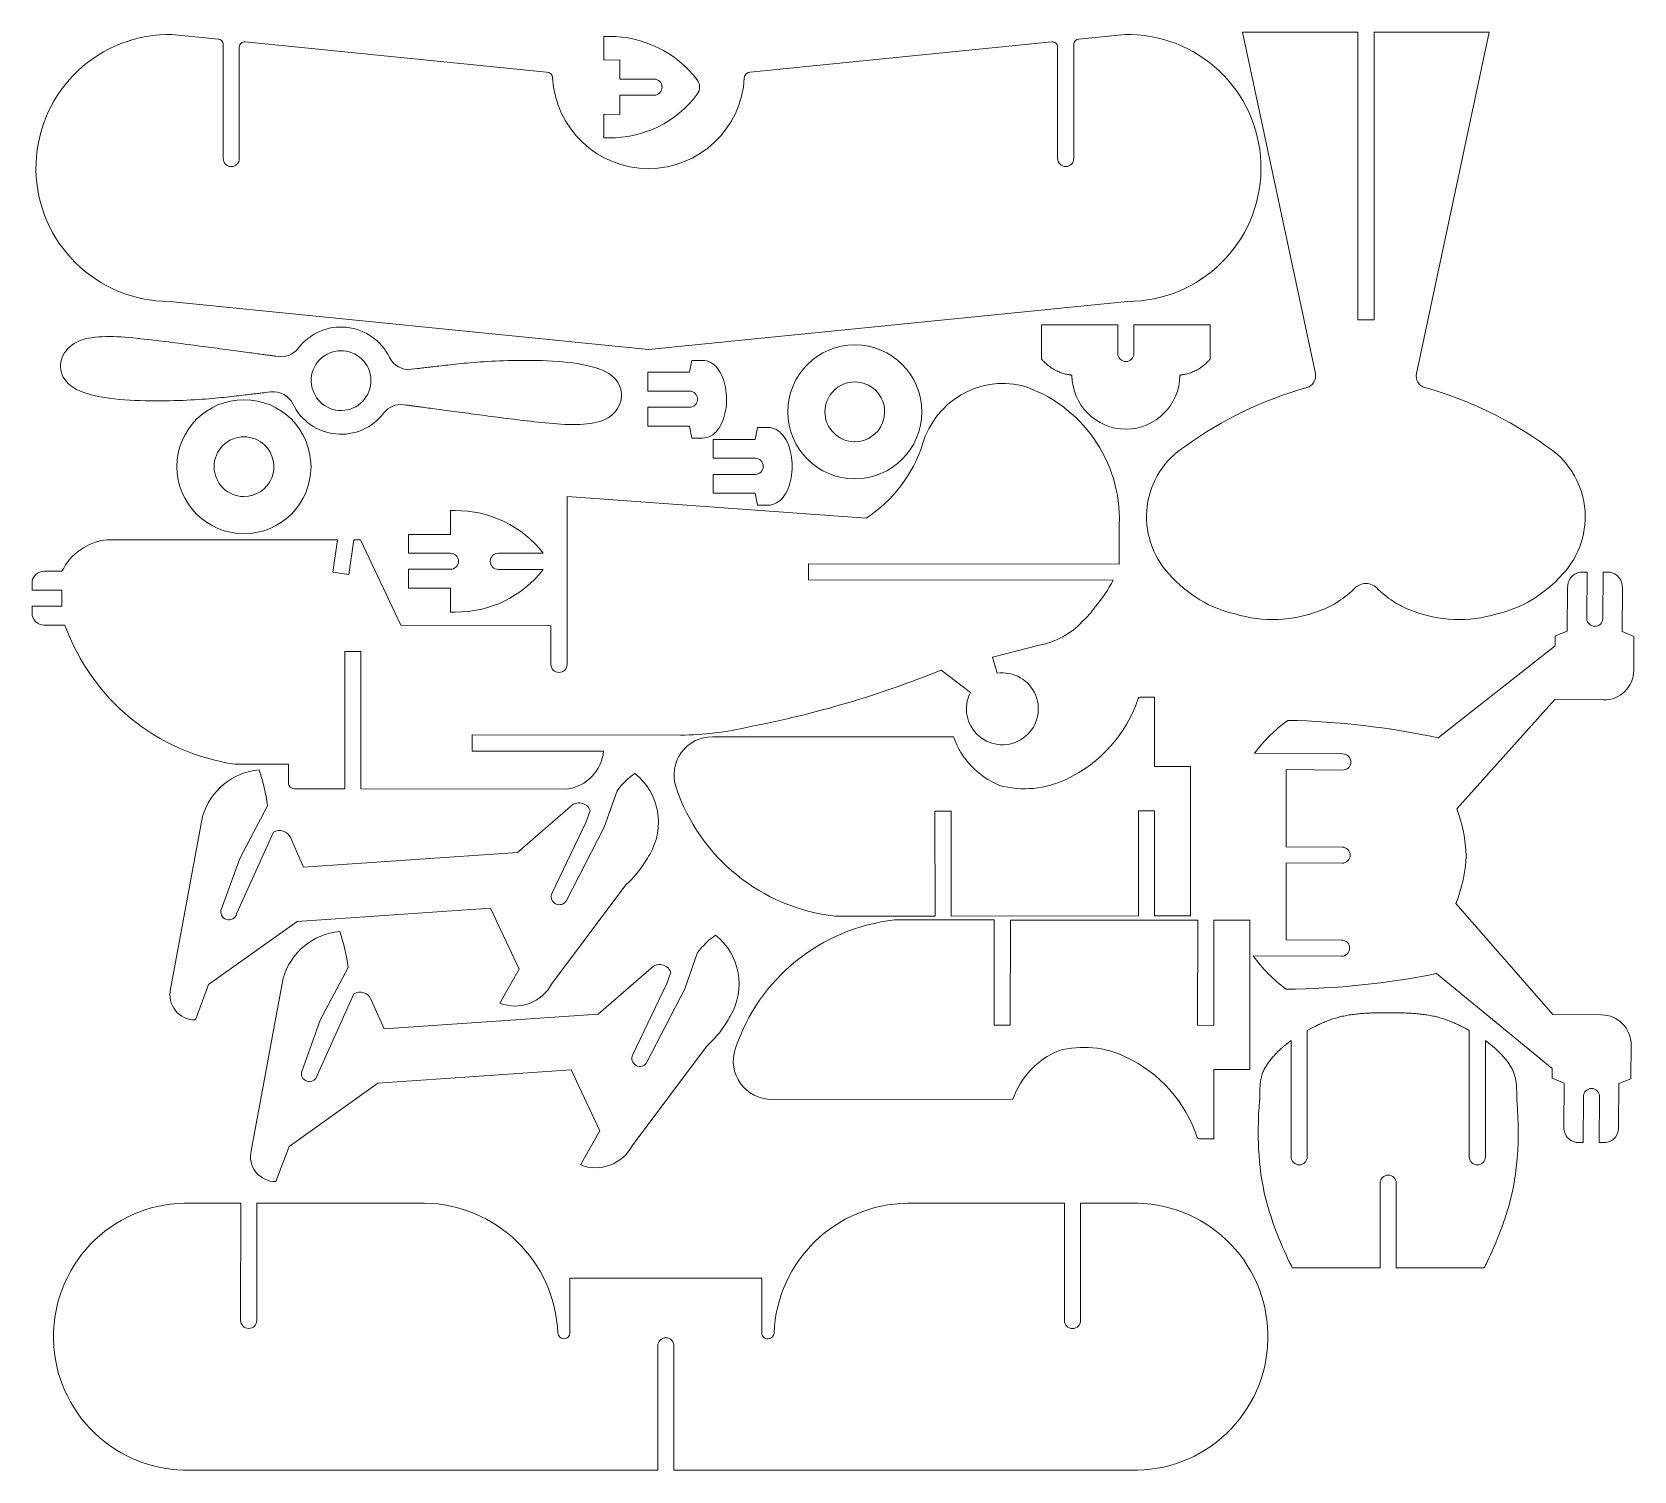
# Model space of a CAD drawing. Header units: millimetres. Extents: x -143 to 143, y -129 to 129.
import ezdxf

# ---------------------------------------------------------------- set-up
doc = ezdxf.new("R2010")
doc.units = ezdxf.units.MM
doc.header["$MEASUREMENT"] = 0
doc.layers.add('Camada 1', color=7, linetype='Continuous')

msp = doc.modelspace()

# ---------------------------------------------------------------- linework, layer by layer
at = {"layer": 'Camada 1', "color": 250, "lineweight": 9}
for points, knots in [([(-118.588, 80.3927), (-131.655, 80.3947), (-142.2903, 90.9051), (-142.4465, 103.971), (-142.4465, 103.971), (-142.6029, 117.037), (-132.2219, 127.7986), (-119.1589, 128.1132), (-119.1589, 128.1132), (-118.8244, 128.1274), (-118.4895, 128.1344), (-118.1547, 128.1343), (-118.1547, 128.1343), (-118.1547, 128.1343), (-109.8511, 127.2996), (-109.8511, 127.2996), (-109.8511, 127.2996), (-109.3645, 127.2538), (-108.9888, 126.8468), (-108.9888, 126.3581), (-108.9888, 126.3581), (-108.9888, 126.3581), (-108.9915, 105.9439), (-108.9915, 105.9439), (-108.9915, 105.9439), (-108.9915, 105.1477), (-108.3452, 104.5025), (-107.5489, 104.5027), (-107.5489, 104.5027), (-106.7528, 104.5029), (-106.1071, 105.1484), (-106.1071, 105.9447), (-106.1071, 105.9447), (-106.1071, 105.9447), (-106.1045, 125.8638), (-106.1045, 125.8638), (-106.1045, 125.8638), (-106.1045, 126.1346), (-105.9898, 126.3927), (-105.7889, 126.5743), (-105.7889, 126.5743), (-105.588, 126.756), (-105.3197, 126.8442), (-105.0502, 126.817), (-105.0502, 126.817), (-105.0502, 126.817), (-51.1757, 121.3983), (-51.1757, 121.3983), (-51.1757, 121.3983), (-50.6059, 121.3973), (-50.1372, 120.9497), (-50.1098, 120.3807), (-50.1098, 120.3807), (-49.629, 111.2699), (-42.1009, 104.1297), (-32.9775, 104.1311), (-32.9775, 104.1311), (-23.8543, 104.1326), (-16.3284, 111.2751), (-15.8505, 120.386), (-15.8505, 120.386), (-15.8216, 120.9548), (-15.352, 121.4011), (-14.7825, 121.4012), (-14.7825, 121.4012), (-14.7825, 121.4012), (39.095, 126.817), (39.095, 126.817), (39.095, 126.817), (39.3645, 126.8442), (39.6328, 126.756), (39.8336, 126.5743), (39.8336, 126.5743), (40.0345, 126.3927), (40.1492, 126.1345), (40.1492, 125.8637), (40.1492, 125.8637), (40.1492, 125.8637), (40.1519, 105.9447), (40.1519, 105.9447), (40.1519, 105.9447), (40.1519, 105.1485), (40.7974, 104.5029), (41.5937, 104.5027), (41.5937, 104.5027), (42.3899, 104.5025), (43.0363, 105.1477), (43.0363, 105.9439), (43.0363, 105.9439), (43.0363, 105.9439), (43.0336, 126.3581), (43.0336, 126.3581), (43.0336, 126.3581), (43.0336, 126.8469), (43.4092, 127.2537), (43.8958, 127.2996), (43.8958, 127.2996), (43.8958, 127.2996), (52.1995, 128.1344), (52.1995, 128.1344), (52.1995, 128.1344), (52.5344, 128.1344), (52.8691, 128.1273), (53.2037, 128.1132), (53.2037, 128.1132), (66.2666, 127.7986), (76.6476, 117.0369), (76.4913, 103.971), (76.4913, 103.971), (76.335, 90.9051), (65.6997, 80.3947), (52.6329, 80.3927), (52.6329, 80.3927), (52.6329, 80.3927), (-32.9775, 71.7871), (-32.9775, 71.7871), (-32.9775, 71.7871), (-32.9775, 71.7871), (-118.588, 80.3927), (-118.588, 80.3927)], [0, 0, 0, 0, 0.03225806, 0.03225806, 0.03225806, 0.03225806, 0.06451613, 0.06451613, 0.06451613, 0.06451613, 0.09677419, 0.09677419, 0.09677419, 0.09677419, 0.12903226, 0.12903226, 0.12903226, 0.12903226, 0.16129032, 0.16129032, 0.16129032, 0.16129032, 0.19354839, 0.19354839, 0.19354839, 0.19354839, 0.22580645, 0.22580645, 0.22580645, 0.22580645, 0.25806452, 0.25806452, 0.25806452, 0.25806452, 0.29032258, 0.29032258, 0.29032258, 0.29032258, 0.32258065, 0.32258065, 0.32258065, 0.32258065, 0.35483871, 0.35483871, 0.35483871, 0.35483871, 0.38709677, 0.38709677, 0.38709677, 0.38709677, 0.41935484, 0.41935484, 0.41935484, 0.41935484, 0.4516129, 0.4516129, 0.4516129, 0.4516129, 0.48387097, 0.48387097, 0.48387097, 0.48387097, 0.51612903, 0.51612903, 0.51612903, 0.51612903, 0.5483871, 0.5483871, 0.5483871, 0.5483871, 0.58064516, 0.58064516, 0.58064516, 0.58064516, 0.61290323, 0.61290323, 0.61290323, 0.61290323, 0.64516129, 0.64516129, 0.64516129, 0.64516129, 0.67741935, 0.67741935, 0.67741935, 0.67741935, 0.70967742, 0.70967742, 0.70967742, 0.70967742, 0.74193548, 0.74193548, 0.74193548, 0.74193548, 0.77419355, 0.77419355, 0.77419355, 0.77419355, 0.80645161, 0.80645161, 0.80645161, 0.80645161, 0.83870968, 0.83870968, 0.83870968, 0.83870968, 0.87096774, 0.87096774, 0.87096774, 0.87096774, 0.90322581, 0.90322581, 0.90322581, 0.90322581, 0.93548387, 0.93548387, 0.93548387, 0.93548387, 1, 1, 1, 1]), ([(-40.9623, 109.6286), (-40.9623, 109.6286), (-40.9623, 113.8591), (-40.9623, 113.8591), (-40.9623, 113.8591), (-40.9623, 113.8591), (-38.0875, 113.8165), (-38.0875, 113.8165), (-38.0875, 113.8165), (-38.0875, 113.8165), (-38.0875, 117.2668), (-38.0875, 117.2668), (-38.0875, 117.2668), (-38.0875, 117.2668), (-31.9815, 117.2668), (-31.9815, 117.2668), (-31.9815, 117.2668), (-31.185, 117.2668), (-30.5394, 117.9125), (-30.5394, 118.709), (-30.5394, 118.709), (-30.5394, 119.5055), (-31.185, 120.1511), (-31.9815, 120.1511), (-31.9815, 120.1511), (-31.9815, 120.1511), (-38.0875, 120.1511), (-38.0875, 120.1511), (-38.0875, 120.1511), (-38.0875, 120.1511), (-38.0875, 123.5908), (-38.0875, 123.5908), (-38.0875, 123.5908), (-38.0875, 123.5908), (-40.9623, 123.5535), (-40.9623, 123.5535), (-40.9623, 123.5535), (-40.9623, 123.5535), (-40.9623, 127.7786), (-40.9623, 127.7786), (-40.9623, 127.7786), (-40.9623, 127.7786), (-40.1183, 127.7786), (-40.1183, 127.7786), (-40.1183, 127.7786), (-33.9018, 127.8263), (-28.0268, 124.9402), (-24.2651, 119.9909), (-24.2651, 119.9909), (-23.6953, 119.2311), (-23.6954, 118.1864), (-24.2655, 117.4267), (-24.2655, 117.4267), (-28.0002, 112.4494), (-33.8854, 109.5525), (-40.1076, 109.6285), (-40.1076, 109.6285), (-40.1076, 109.6285), (-40.9623, 109.6286), (-40.9623, 109.6286)], [0, 0, 0, 0, 0.0625, 0.0625, 0.0625, 0.0625, 0.125, 0.125, 0.125, 0.125, 0.1875, 0.1875, 0.1875, 0.1875, 0.25, 0.25, 0.25, 0.25, 0.3125, 0.3125, 0.3125, 0.3125, 0.375, 0.375, 0.375, 0.375, 0.4375, 0.4375, 0.4375, 0.4375, 0.5, 0.5, 0.5, 0.5, 0.5625, 0.5625, 0.5625, 0.5625, 0.625, 0.625, 0.625, 0.625, 0.6875, 0.6875, 0.6875, 0.6875, 0.75, 0.75, 0.75, 0.75, 0.8125, 0.8125, 0.8125, 0.8125, 0.875, 0.875, 0.875, 0.875, 1, 1, 1, 1]), ([(130.4082, 31.6386), (133.4545, 34.8999), (134.8899, 39.3484), (134.3247, 43.7752), (134.3247, 43.7752), (133.7595, 48.2019), (131.2523, 52.147), (127.4844, 54.5384), (127.4844, 54.5384), (120.9299, 59.2835), (113.5839, 62.8257), (105.7892, 64.9996), (105.7892, 64.9996), (104.707, 65.3025), (104.0448, 66.3926), (104.2747, 67.4928), (104.2747, 67.4928), (104.2747, 67.4928), (117.2874, 128.5575), (117.2874, 128.5575), (117.2874, 128.5575), (117.2874, 128.5575), (96.7049, 128.5575), (96.7049, 128.5575), (96.7049, 128.5575), (96.7049, 128.5575), (96.7049, 77.1354), (96.7049, 77.1354), (96.7049, 77.1354), (96.7049, 77.1354), (93.7821, 77.1354), (93.7821, 77.1354), (93.7821, 77.1354), (93.7821, 77.1354), (93.7821, 128.5575), (93.7821, 128.5575), (93.7821, 128.5575), (93.7821, 128.5575), (73.1995, 128.5575), (73.1995, 128.5575), (73.1995, 128.5575), (73.1995, 128.5575), (86.2123, 67.4928), (86.2123, 67.4928), (86.2123, 67.4928), (86.4422, 66.3926), (85.78, 65.3025), (84.6976, 64.9996), (84.6976, 64.9996), (76.9032, 62.8257), (69.557, 59.2836), (63.0026, 54.5384), (63.0026, 54.5384), (59.2348, 52.147), (56.7275, 48.2019), (56.1622, 43.7752), (56.1622, 43.7752), (55.5971, 39.3484), (57.0325, 34.9), (60.0787, 31.6386), (60.0787, 31.6386), (61.6677, 29.8441), (63.5236, 28.3051), (65.581, 27.0753), (65.581, 27.0753), (67.5141, 25.8793), (69.6352, 25.0181), (71.8548, 24.5279), (71.8548, 24.5279), (76.8397, 23.0123), (82.1895, 23.2213), (87.041, 25.1208), (87.041, 25.1208), (88.0356, 25.4624), (88.9885, 25.9161), (89.881, 26.4726), (89.881, 26.4726), (91.036, 27.1773), (92.11, 28.007), (93.0837, 28.9465), (93.0837, 28.9465), (93.6191, 29.5872), (94.4085, 29.9609), (95.2435, 29.9687), (95.2435, 29.9687), (96.0784, 29.9608), (96.8679, 29.5872), (97.4033, 28.9465), (97.4033, 28.9465), (98.377, 28.007), (99.4509, 27.1775), (100.6059, 26.4726), (100.6059, 26.4726), (101.4986, 25.916), (102.4513, 25.4625), (103.4461, 25.1208), (103.4461, 25.1208), (108.2975, 23.2212), (113.6474, 23.0124), (118.6322, 24.5279), (118.6322, 24.5279), (120.8517, 25.0179), (122.9729, 25.8793), (124.906, 27.0753), (124.906, 27.0753), (126.9635, 28.3049), (128.8192, 29.8442), (130.4082, 31.6386)], [0, 0, 0, 0, 0.03571429, 0.03571429, 0.03571429, 0.03571429, 0.07142857, 0.07142857, 0.07142857, 0.07142857, 0.10714286, 0.10714286, 0.10714286, 0.10714286, 0.14285714, 0.14285714, 0.14285714, 0.14285714, 0.17857143, 0.17857143, 0.17857143, 0.17857143, 0.21428571, 0.21428571, 0.21428571, 0.21428571, 0.25, 0.25, 0.25, 0.25, 0.28571429, 0.28571429, 0.28571429, 0.28571429, 0.32142857, 0.32142857, 0.32142857, 0.32142857, 0.35714286, 0.35714286, 0.35714286, 0.35714286, 0.39285714, 0.39285714, 0.39285714, 0.39285714, 0.42857143, 0.42857143, 0.42857143, 0.42857143, 0.46428571, 0.46428571, 0.46428571, 0.46428571, 0.5, 0.5, 0.5, 0.5, 0.53571429, 0.53571429, 0.53571429, 0.53571429, 0.57142857, 0.57142857, 0.57142857, 0.57142857, 0.60714286, 0.60714286, 0.60714286, 0.60714286, 0.64285714, 0.64285714, 0.64285714, 0.64285714, 0.67857143, 0.67857143, 0.67857143, 0.67857143, 0.71428571, 0.71428571, 0.71428571, 0.71428571, 0.75, 0.75, 0.75, 0.75, 0.78571429, 0.78571429, 0.78571429, 0.78571429, 0.82142857, 0.82142857, 0.82142857, 0.82142857, 0.85714286, 0.85714286, 0.85714286, 0.85714286, 0.89285714, 0.89285714, 0.89285714, 0.89285714, 0.92857143, 0.92857143, 0.92857143, 0.92857143, 1, 1, 1, 1]), ([(-76.7128, 61.935), (-78.0817, 62.1187), (-79.4438, 61.5517), (-80.2778, 60.4508), (-80.2778, 60.4508), (-82.2943, 57.7879), (-85.5518, 56.3669), (-88.8753, 56.7003), (-88.8753, 56.7003), (-92.1989, 57.0337), (-95.1091, 59.0734), (-96.5565, 62.0838), (-96.5565, 62.0838), (-97.2686, 63.5593), (-98.8404, 64.4183), (-100.4667, 64.2209), (-100.4667, 64.2209), (-100.4667, 64.2209), (-101.5302, 64.0925), (-101.5302, 64.0925), (-101.5302, 64.0925), (-101.5302, 64.0925), (-101.6888, 64.0733), (-101.6888, 64.0733), (-101.6888, 64.0733), (-101.6888, 64.0733), (-101.8613, 64.0526), (-101.8613, 64.0526), (-101.8613, 64.0526), (-101.8613, 64.0526), (-102.0477, 64.0302), (-102.0477, 64.0302), (-102.0477, 64.0302), (-102.0477, 64.0302), (-102.2485, 64.006), (-102.2485, 64.006), (-102.2485, 64.006), (-102.2485, 64.006), (-102.4634, 63.9804), (-102.4634, 63.9804), (-102.4634, 63.9804), (-102.4634, 63.9804), (-102.6924, 63.9531), (-102.6924, 63.9531), (-102.6924, 63.9531), (-102.6924, 63.9531), (-102.936, 63.9242), (-102.936, 63.9242), (-102.936, 63.9242), (-102.936, 63.9242), (-103.1939, 63.8936), (-103.1939, 63.8936), (-103.1939, 63.8936), (-103.1939, 63.8936), (-103.4662, 63.8615), (-103.4662, 63.8615), (-103.4662, 63.8615), (-103.4662, 63.8615), (-103.7531, 63.8277), (-103.7531, 63.8277), (-103.7531, 63.8277), (-103.7531, 63.8277), (-104.0548, 63.7923), (-104.0548, 63.7923), (-104.0548, 63.7923), (-104.0548, 63.7923), (-104.3713, 63.7555), (-104.3713, 63.7555), (-104.3713, 63.7555), (-104.3713, 63.7555), (-104.7025, 63.7169), (-104.7025, 63.7169), (-104.7025, 63.7169), (-104.7025, 63.7169), (-105.0486, 63.6767), (-105.0486, 63.6767), (-105.0486, 63.6767), (-105.0486, 63.6767), (-105.4098, 63.6352), (-105.4098, 63.6352), (-105.4098, 63.6352), (-105.4098, 63.6352), (-105.7861, 63.5919), (-105.7861, 63.5919), (-105.7861, 63.5919), (-105.7861, 63.5919), (-106.1776, 63.5471), (-106.1776, 63.5471), (-106.1776, 63.5471), (-106.1776, 63.5471), (-106.5841, 63.5008), (-106.5841, 63.5008), (-106.5841, 63.5008), (-106.5841, 63.5008), (-107.0061, 63.453), (-107.0061, 63.453), (-107.0061, 63.453), (-107.0061, 63.453), (-107.4433, 63.4036), (-107.4433, 63.4036), (-107.4433, 63.4036), (-107.4433, 63.4036), (-107.8968, 63.353), (-107.8968, 63.353), (-107.8968, 63.353), (-107.8968, 63.353), (-108.3666, 63.3016), (-108.3666, 63.3016), (-108.3666, 63.3016), (-108.3666, 63.3016), (-108.8533, 63.2497), (-108.8533, 63.2497), (-108.8533, 63.2497), (-108.8533, 63.2497), (-109.3577, 63.1976), (-109.3577, 63.1976), (-109.3577, 63.1976), (-109.3577, 63.1976), (-109.8801, 63.1458), (-109.8801, 63.1458), (-109.8801, 63.1458), (-109.8801, 63.1458), (-110.421, 63.0945), (-110.421, 63.0945), (-110.421, 63.0945), (-110.421, 63.0945), (-110.9809, 63.0438), (-110.9809, 63.0438), (-110.9809, 63.0438), (-110.9809, 63.0438), (-111.5608, 62.9946), (-111.5608, 62.9946), (-111.5608, 62.9946), (-111.5608, 62.9946), (-112.1605, 62.9469), (-112.1605, 62.9469), (-112.1605, 62.9469), (-112.1605, 62.9469), (-112.7811, 62.9011), (-112.7811, 62.9011), (-112.7811, 62.9011), (-112.7811, 62.9011), (-113.4229, 62.8574), (-113.4229, 62.8574), (-113.4229, 62.8574), (-113.4229, 62.8574), (-114.0866, 62.8164), (-114.0866, 62.8164), (-114.0866, 62.8164), (-114.0866, 62.8164), (-114.7724, 62.7782), (-114.7724, 62.7782), (-114.7724, 62.7782), (-114.7724, 62.7782), (-115.4809, 62.7434), (-115.4809, 62.7434), (-115.4809, 62.7434), (-115.4809, 62.7434), (-116.213, 62.7123), (-116.213, 62.7123), (-116.213, 62.7123), (-116.213, 62.7123), (-116.9689, 62.685), (-116.9689, 62.685), (-116.9689, 62.685), (-116.9689, 62.685), (-117.7493, 62.662), (-117.7493, 62.662), (-117.7493, 62.662), (-117.7493, 62.662), (-118.5545, 62.6437), (-118.5545, 62.6437), (-118.5545, 62.6437), (-118.5545, 62.6437), (-119.3854, 62.6304), (-119.3854, 62.6304), (-119.3854, 62.6304), (-119.3854, 62.6304), (-120.2414, 62.6224), (-120.2414, 62.6224), (-120.2414, 62.6224), (-120.2414, 62.6224), (-121.119, 62.621), (-121.119, 62.621), (-121.119, 62.621), (-121.119, 62.621), (-122.0141, 62.6272), (-122.0141, 62.6272), (-122.0141, 62.6272), (-122.0141, 62.6272), (-122.9224, 62.6421), (-122.9224, 62.6421), (-122.9224, 62.6421), (-122.9224, 62.6421), (-123.8396, 62.6667), (-123.8396, 62.6667), (-123.8396, 62.6667), (-123.8396, 62.6667), (-124.7612, 62.7024), (-124.7612, 62.7024), (-124.7612, 62.7024), (-124.7612, 62.7024), (-125.6832, 62.7502), (-125.6832, 62.7502), (-125.6832, 62.7502), (-125.6832, 62.7502), (-126.6012, 62.8112), (-126.6012, 62.8112), (-126.6012, 62.8112), (-126.6012, 62.8112), (-127.511, 62.8865), (-127.511, 62.8865), (-127.511, 62.8865), (-127.511, 62.8865), (-128.4081, 62.9773), (-128.4081, 62.9773), (-128.4081, 62.9773), (-128.4081, 62.9773), (-129.2885, 63.0847), (-129.2885, 63.0847), (-129.2885, 63.0847), (-129.2885, 63.0847), (-130.1476, 63.2099), (-130.1476, 63.2099), (-130.1476, 63.2099), (-130.1476, 63.2099), (-130.9813, 63.3538), (-130.9813, 63.3538), (-130.9813, 63.3538), (-130.9813, 63.3538), (-131.7853, 63.5178), (-131.7853, 63.5178), (-131.7853, 63.5178), (-131.7853, 63.5178), (-132.5554, 63.7028), (-132.5554, 63.7028), (-132.5554, 63.7028), (-132.5554, 63.7028), (-133.2873, 63.9102), (-133.2873, 63.9102), (-133.2873, 63.9102), (-133.2873, 63.9102), (-133.9765, 64.1409), (-133.9765, 64.1409), (-133.9765, 64.1409), (-133.9765, 64.1409), (-134.6188, 64.396), (-134.6188, 64.396), (-134.6188, 64.396), (-134.6188, 64.396), (-135.2101, 64.6766), (-135.2101, 64.6766), (-135.2101, 64.6766), (-135.2101, 64.6766), (-135.7459, 64.9843), (-135.7459, 64.9843), (-135.7459, 64.9843), (-135.7459, 64.9843), (-136.223, 65.319), (-136.223, 65.319), (-136.223, 65.319), (-136.223, 65.319), (-136.6416, 65.6785), (-136.6416, 65.6785), (-136.6416, 65.6785), (-136.6416, 65.6785), (-137.0031, 66.0598), (-137.0031, 66.0598), (-137.0031, 66.0598), (-137.0031, 66.0598), (-137.3084, 66.4596), (-137.3084, 66.4596), (-137.3084, 66.4596), (-137.3084, 66.4596), (-137.5594, 66.875), (-137.5594, 66.875), (-137.5594, 66.875), (-137.5594, 66.875), (-137.7569, 67.3029), (-137.7569, 67.3029), (-137.7569, 67.3029), (-137.7569, 67.3029), (-137.9023, 67.7403), (-137.9023, 67.7403), (-137.9023, 67.7403), (-137.9023, 67.7403), (-137.9967, 68.1838), (-137.9967, 68.1838), (-137.9967, 68.1838), (-137.9967, 68.1838), (-138.0415, 68.6308), (-138.0415, 68.6308), (-138.0415, 68.6308), (-138.0415, 68.6308), (-138.0381, 69.0777), (-138.0381, 69.0777), (-138.0381, 69.0777), (-138.0381, 69.0777), (-137.9876, 69.5221), (-137.9876, 69.5221), (-137.9876, 69.5221), (-137.9876, 69.5221), (-137.8913, 69.9602), (-137.8913, 69.9602), (-137.8913, 69.9602), (-137.8913, 69.9602), (-137.7505, 70.3894), (-137.7505, 70.3894), (-137.7505, 70.3894), (-137.7505, 70.3894), (-137.5664, 70.8063), (-137.5664, 70.8063), (-137.5664, 70.8063), (-137.5664, 70.8063), (-137.3401, 71.2082), (-137.3401, 71.2082), (-137.3401, 71.2082), (-137.3401, 71.2082), (-137.0733, 71.5917), (-137.0733, 71.5917), (-137.0733, 71.5917), (-137.0733, 71.5917), (-136.7669, 71.9538), (-136.7669, 71.9538), (-136.7669, 71.9538), (-136.7669, 71.9538), (-136.4224, 72.2915), (-136.4224, 72.2915), (-136.4224, 72.2915), (-136.4224, 72.2915), (-136.0407, 72.6017), (-136.0407, 72.6017), (-136.0407, 72.6017), (-136.0407, 72.6017), (-135.6235, 72.8814), (-135.6235, 72.8814), (-135.6235, 72.8814), (-135.6235, 72.8814), (-135.172, 73.128), (-135.172, 73.128), (-135.172, 73.128), (-135.172, 73.128), (-134.6883, 73.3427), (-134.6883, 73.3427), (-134.6883, 73.3427), (-134.6883, 73.3427), (-134.1748, 73.5272), (-134.1748, 73.5272), (-134.1748, 73.5272), (-134.1748, 73.5272), (-133.6339, 73.683), (-133.6339, 73.683), (-133.6339, 73.683), (-133.6339, 73.683), (-133.0676, 73.8119), (-133.0676, 73.8119), (-133.0676, 73.8119), (-133.0676, 73.8119), (-132.4784, 73.9155), (-132.4784, 73.9155), (-132.4784, 73.9155), (-132.4784, 73.9155), (-131.8686, 73.9956), (-131.8686, 73.9956), (-131.8686, 73.9956), (-131.8686, 73.9956), (-131.2404, 74.0537), (-131.2404, 74.0537), (-131.2404, 74.0537), (-131.2404, 74.0537), (-130.5963, 74.0916), (-130.5963, 74.0916), (-130.5963, 74.0916), (-130.5963, 74.0916), (-129.9385, 74.1111), (-129.9385, 74.1111), (-129.9385, 74.1111), (-129.9385, 74.1111), (-129.2691, 74.1137), (-129.2691, 74.1137), (-129.2691, 74.1137), (-129.2691, 74.1137), (-128.5907, 74.1012), (-128.5907, 74.1012), (-128.5907, 74.1012), (-128.5907, 74.1012), (-127.9053, 74.0752), (-127.9053, 74.0752), (-127.9053, 74.0752), (-127.9053, 74.0752), (-127.2157, 74.0374), (-127.2157, 74.0374), (-127.2157, 74.0374), (-127.2157, 74.0374), (-126.5236, 73.9896), (-126.5236, 73.9896), (-126.5236, 73.9896), (-126.5236, 73.9896), (-125.8318, 73.9332), (-125.8318, 73.9332), (-125.8318, 73.9332), (-125.8318, 73.9332), (-125.1422, 73.8701), (-125.1422, 73.8701), (-125.1422, 73.8701), (-125.1422, 73.8701), (-124.4574, 73.8022), (-124.4574, 73.8022), (-124.4574, 73.8022), (-124.4574, 73.8022), (-123.7795, 73.7307), (-123.7795, 73.7307), (-123.7795, 73.7307), (-123.7795, 73.7307), (-123.1109, 73.6576), (-123.1109, 73.6576), (-123.1109, 73.6576), (-123.1109, 73.6576), (-122.4534, 73.5843), (-122.4534, 73.5843), (-122.4534, 73.5843), (-122.4534, 73.5843), (-121.8071, 73.5109), (-121.8071, 73.5109), (-121.8071, 73.5109), (-121.8071, 73.5109), (-121.1717, 73.4376), (-121.1717, 73.4376), (-121.1717, 73.4376), (-121.1717, 73.4376), (-120.5465, 73.3644), (-120.5465, 73.3644), (-120.5465, 73.3644), (-120.5465, 73.3644), (-119.9311, 73.2913), (-119.9311, 73.2913), (-119.9311, 73.2913), (-119.9311, 73.2913), (-119.3251, 73.2183), (-119.3251, 73.2183), (-119.3251, 73.2183), (-119.3251, 73.2183), (-118.7283, 73.1454), (-118.7283, 73.1454), (-118.7283, 73.1454), (-118.7283, 73.1454), (-118.14, 73.0726), (-118.14, 73.0726), (-118.14, 73.0726), (-118.14, 73.0726), (-117.5601, 73), (-117.5601, 73), (-117.5601, 73), (-117.5601, 73), (-116.9879, 72.9277), (-116.9879, 72.9277), (-116.9879, 72.9277), (-116.9879, 72.9277), (-116.4229, 72.8555), (-116.4229, 72.8555), (-116.4229, 72.8555), (-116.4229, 72.8555), (-115.865, 72.7836), (-115.865, 72.7836), (-115.865, 72.7836), (-115.865, 72.7836), (-115.3135, 72.7117), (-115.3135, 72.7117), (-115.3135, 72.7117), (-115.3135, 72.7117), (-114.7682, 72.6405), (-114.7682, 72.6405), (-114.7682, 72.6405), (-114.7682, 72.6405), (-114.2284, 72.5693), (-114.2284, 72.5693), (-114.2284, 72.5693), (-114.2284, 72.5693), (-113.694, 72.4985), (-113.694, 72.4985), (-113.694, 72.4985), (-113.694, 72.4985), (-113.1643, 72.4279), (-113.1643, 72.4279), (-113.1643, 72.4279), (-113.1643, 72.4279), (-112.6389, 72.3579), (-112.6389, 72.3579), (-112.6389, 72.3579), (-112.6389, 72.3579), (-112.1176, 72.2879), (-112.1176, 72.2879), (-112.1176, 72.2879), (-112.1176, 72.2879), (-111.5998, 72.2187), (-111.5998, 72.2187), (-111.5998, 72.2187), (-111.5998, 72.2187), (-111.0854, 72.1497), (-111.0854, 72.1497), (-111.0854, 72.1497), (-111.0854, 72.1497), (-110.5748, 72.0813), (-110.5748, 72.0813), (-110.5748, 72.0813), (-110.5748, 72.0813), (-110.0688, 72.0134), (-110.0688, 72.0134), (-110.0688, 72.0134), (-110.0688, 72.0134), (-109.5681, 71.9463), (-109.5681, 71.9463), (-109.5681, 71.9463), (-109.5681, 71.9463), (-109.0734, 71.8799), (-109.0734, 71.8799), (-109.0734, 71.8799), (-109.0734, 71.8799), (-108.5855, 71.8145), (-108.5855, 71.8145), (-108.5855, 71.8145), (-108.5855, 71.8145), (-108.1053, 71.7501), (-108.1053, 71.7501), (-108.1053, 71.7501), (-108.1053, 71.7501), (-107.6331, 71.6868), (-107.6331, 71.6868), (-107.6331, 71.6868), (-107.6331, 71.6868), (-107.1701, 71.6246), (-107.1701, 71.6246), (-107.1701, 71.6246), (-107.1701, 71.6246), (-106.7168, 71.5639), (-106.7168, 71.5639), (-106.7168, 71.5639), (-106.7168, 71.5639), (-106.274, 71.5045), (-106.274, 71.5045), (-106.274, 71.5045), (-106.274, 71.5045), (-105.8423, 71.4463), (-105.8423, 71.4463), (-105.8423, 71.4463), (-105.8423, 71.4463), (-105.4225, 71.3902), (-105.4225, 71.3902), (-105.4225, 71.3902), (-105.4225, 71.3902), (-105.0156, 71.3356), (-105.0156, 71.3356), (-105.0156, 71.3356), (-105.0156, 71.3356), (-104.622, 71.2828), (-104.622, 71.2828), (-104.622, 71.2828), (-104.622, 71.2828), (-104.2425, 71.2319), (-104.2425, 71.2319), (-104.2425, 71.2319), (-104.2425, 71.2319), (-103.878, 71.1829), (-103.878, 71.1829), (-103.878, 71.1829), (-103.878, 71.1829), (-103.5289, 71.136), (-103.5289, 71.136), (-103.5289, 71.136), (-103.5289, 71.136), (-103.1964, 71.0914), (-103.1964, 71.0914), (-103.1964, 71.0914), (-103.1964, 71.0914), (-102.8808, 71.0491), (-102.8808, 71.0491), (-102.8808, 71.0491), (-102.8808, 71.0491), (-102.5831, 71.0091), (-102.5831, 71.0091), (-102.5831, 71.0091), (-102.5831, 71.0091), (-102.3025, 70.9714), (-102.3025, 70.9714), (-102.3025, 70.9714), (-102.3025, 70.9714), (-102.0385, 70.936), (-102.0385, 70.936), (-102.0385, 70.936), (-102.0385, 70.936), (-101.7907, 70.9028), (-101.7907, 70.9028), (-101.7907, 70.9028), (-101.7907, 70.9028), (-101.5584, 70.8716), (-101.5584, 70.8716), (-101.5584, 70.8716), (-101.5584, 70.8716), (-101.3411, 70.8424), (-101.3411, 70.8424), (-101.3411, 70.8424), (-101.3411, 70.8424), (-101.1382, 70.8152), (-101.1382, 70.8152), (-101.1382, 70.8152), (-101.1382, 70.8152), (-100.9491, 70.7898), (-100.9491, 70.7898), (-100.9491, 70.7898), (-100.9491, 70.7898), (-100.7733, 70.7663), (-100.7733, 70.7663), (-100.7733, 70.7663), (-100.7733, 70.7663), (-100.6102, 70.7443), (-100.6102, 70.7443), (-100.6102, 70.7443), (-100.6102, 70.7443), (-100.4593, 70.7241), (-100.4593, 70.7241), (-100.4593, 70.7241), (-100.4593, 70.7241), (-100.3198, 70.7053), (-100.3198, 70.7053), (-100.3198, 70.7053), (-100.3198, 70.7053), (-100.1914, 70.6882), (-100.1914, 70.6882), (-100.1914, 70.6882), (-100.1914, 70.6882), (-100.0734, 70.6723), (-100.0734, 70.6723), (-100.0734, 70.6723), (-100.0734, 70.6723), (-99.9652, 70.6578), (-99.9652, 70.6578), (-99.9652, 70.6578), (-99.9652, 70.6578), (-99.8662, 70.6445), (-99.8662, 70.6445), (-99.8662, 70.6445), (-99.8662, 70.6445), (-99.776, 70.6324), (-99.776, 70.6324), (-99.776, 70.6324), (-99.776, 70.6324), (-99.6939, 70.6213), (-99.6939, 70.6213), (-99.6939, 70.6213), (-99.6939, 70.6213), (-99.6194, 70.6114), (-99.6194, 70.6114), (-99.6194, 70.6114), (-99.6194, 70.6114), (-99.5519, 70.6023), (-99.5519, 70.6023), (-99.5519, 70.6023), (-99.5519, 70.6023), (-99.1238, 70.5448), (-99.1238, 70.5448), (-99.1238, 70.5448), (-97.7557, 70.3608), (-96.3943, 70.927), (-95.5602, 72.0269), (-95.5602, 72.0269), (-93.5446, 74.6896), (-90.2882, 76.111), (-86.9652, 75.7789), (-86.9652, 75.7789), (-83.6423, 75.447), (-80.7316, 73.4094), (-79.2825, 70.4005), (-79.2825, 70.4005), (-78.5706, 68.9234), (-76.998, 68.0623), (-75.37, 68.2588), (-75.37, 68.2588), (-75.37, 68.2588), (-74.3063, 68.3873), (-74.3063, 68.3873), (-74.3063, 68.3873), (-74.3063, 68.3873), (-74.1478, 68.4064), (-74.1478, 68.4064), (-74.1478, 68.4064), (-74.1478, 68.4064), (-73.9753, 68.4272), (-73.9753, 68.4272), (-73.9753, 68.4272), (-73.9753, 68.4272), (-73.7887, 68.4497), (-73.7887, 68.4497), (-73.7887, 68.4497), (-73.7887, 68.4497), (-73.588, 68.4737), (-73.588, 68.4737), (-73.588, 68.4737), (-73.588, 68.4737), (-73.3731, 68.4994), (-73.3731, 68.4994), (-73.3731, 68.4994), (-73.3731, 68.4994), (-73.1442, 68.5266), (-73.1442, 68.5266), (-73.1442, 68.5266), (-73.1442, 68.5266), (-72.9007, 68.5556), (-72.9007, 68.5556), (-72.9007, 68.5556), (-72.9007, 68.5556), (-72.6428, 68.5862), (-72.6428, 68.5862), (-72.6428, 68.5862), (-72.6428, 68.5862), (-72.3704, 68.6183), (-72.3704, 68.6183), (-72.3704, 68.6183), (-72.3704, 68.6183), (-72.0833, 68.652), (-72.0833, 68.652), (-72.0833, 68.652), (-72.0833, 68.652), (-71.7817, 68.6873), (-71.7817, 68.6873), (-71.7817, 68.6873), (-71.7817, 68.6873), (-71.4654, 68.7244), (-71.4654, 68.7244), (-71.4654, 68.7244), (-71.4654, 68.7244), (-71.1342, 68.7629), (-71.1342, 68.7629), (-71.1342, 68.7629), (-71.1342, 68.7629), (-70.788, 68.8029), (-70.788, 68.8029), (-70.788, 68.8029), (-70.788, 68.8029), (-70.4267, 68.8446), (-70.4267, 68.8446), (-70.4267, 68.8446), (-70.4267, 68.8446), (-70.0505, 68.8878), (-70.0505, 68.8878), (-70.0505, 68.8878), (-70.0505, 68.8878), (-69.6591, 68.9326), (-69.6591, 68.9326), (-69.6591, 68.9326), (-69.6591, 68.9326), (-69.2526, 68.9789), (-69.2526, 68.9789), (-69.2526, 68.9789), (-69.2526, 68.9789), (-68.8306, 69.0268), (-68.8306, 69.0268), (-68.8306, 69.0268), (-68.8306, 69.0268), (-68.3931, 69.076), (-68.3931, 69.076), (-68.3931, 69.076), (-68.3931, 69.076), (-67.9398, 69.1268), (-67.9398, 69.1268), (-67.9398, 69.1268), (-67.9398, 69.1268), (-67.47, 69.1781), (-67.47, 69.1781), (-67.47, 69.1781), (-67.47, 69.1781), (-66.9833, 69.23), (-66.9833, 69.23), (-66.9833, 69.23), (-66.9833, 69.23), (-66.479, 69.2819), (-66.479, 69.2819), (-66.479, 69.2819), (-66.479, 69.2819), (-65.9566, 69.334), (-65.9566, 69.334), (-65.9566, 69.334), (-65.9566, 69.334), (-65.4157, 69.3853), (-65.4157, 69.3853), (-65.4157, 69.3853), (-65.4157, 69.3853), (-64.8556, 69.4359), (-64.8556, 69.4359), (-64.8556, 69.4359), (-64.8556, 69.4359), (-64.2759, 69.4851), (-64.2759, 69.4851), (-64.2759, 69.4851), (-64.2759, 69.4851), (-63.676, 69.5329), (-63.676, 69.5329), (-63.676, 69.5329), (-63.676, 69.5329), (-63.0554, 69.5787), (-63.0554, 69.5787), (-63.0554, 69.5787), (-63.0554, 69.5787), (-62.4136, 69.6223), (-62.4136, 69.6223), (-62.4136, 69.6223), (-62.4136, 69.6223), (-61.7501, 69.6634), (-61.7501, 69.6634), (-61.7501, 69.6634), (-61.7501, 69.6634), (-61.0643, 69.7015), (-61.0643, 69.7015), (-61.0643, 69.7015), (-61.0643, 69.7015), (-60.3556, 69.7363), (-60.3556, 69.7363), (-60.3556, 69.7363), (-60.3556, 69.7363), (-59.6235, 69.7675), (-59.6235, 69.7675), (-59.6235, 69.7675), (-59.6235, 69.7675), (-58.8676, 69.7948), (-58.8676, 69.7948), (-58.8676, 69.7948), (-58.8676, 69.7948), (-58.0873, 69.8178), (-58.0873, 69.8178), (-58.0873, 69.8178), (-58.0873, 69.8178), (-57.282, 69.8361), (-57.282, 69.8361), (-57.282, 69.8361), (-57.282, 69.8361), (-56.4512, 69.8494), (-56.4512, 69.8494), (-56.4512, 69.8494), (-56.4512, 69.8494), (-55.5953, 69.8573), (-55.5953, 69.8573), (-55.5953, 69.8573), (-55.5953, 69.8573), (-54.7176, 69.8587), (-54.7176, 69.8587), (-54.7176, 69.8587), (-54.7176, 69.8587), (-53.8224, 69.8526), (-53.8224, 69.8526), (-53.8224, 69.8526), (-53.8224, 69.8526), (-52.9141, 69.8377), (-52.9141, 69.8377), (-52.9141, 69.8377), (-52.9141, 69.8377), (-51.9971, 69.813), (-51.9971, 69.813), (-51.9971, 69.813), (-51.9971, 69.813), (-51.0754, 69.7772), (-51.0754, 69.7772), (-51.0754, 69.7772), (-51.0754, 69.7772), (-50.1535, 69.7295), (-50.1535, 69.7295), (-50.1535, 69.7295), (-50.1535, 69.7295), (-49.2354, 69.6686), (-49.2354, 69.6686), (-49.2354, 69.6686), (-49.2354, 69.6686), (-48.3257, 69.5933), (-48.3257, 69.5933), (-48.3257, 69.5933), (-48.3257, 69.5933), (-47.4285, 69.5024), (-47.4285, 69.5024), (-47.4285, 69.5024), (-47.4285, 69.5024), (-46.5482, 69.3951), (-46.5482, 69.3951), (-46.5482, 69.3951), (-46.5482, 69.3951), (-45.689, 69.27), (-45.689, 69.27), (-45.689, 69.27), (-45.689, 69.27), (-44.8553, 69.1259), (-44.8553, 69.1259), (-44.8553, 69.1259), (-44.8553, 69.1259), (-44.0511, 68.962), (-44.0511, 68.962), (-44.0511, 68.962), (-44.0511, 68.962), (-43.2812, 68.7769), (-43.2812, 68.7769), (-43.2812, 68.7769), (-43.2812, 68.7769), (-42.5494, 68.5696), (-42.5494, 68.5696), (-42.5494, 68.5696), (-42.5494, 68.5696), (-41.8601, 68.3389), (-41.8601, 68.3389), (-41.8601, 68.3389), (-41.8601, 68.3389), (-41.2178, 68.0837), (-41.2178, 68.0837), (-41.2178, 68.0837), (-41.2178, 68.0837), (-40.6265, 67.8029), (-40.6265, 67.8029), (-40.6265, 67.8029), (-40.6265, 67.8029), (-40.0907, 67.4954), (-40.0907, 67.4954), (-40.0907, 67.4954), (-40.0907, 67.4954), (-39.6136, 67.1607), (-39.6136, 67.1607), (-39.6136, 67.1607), (-39.6136, 67.1607), (-39.1951, 66.8013), (-39.1951, 66.8013), (-39.1951, 66.8013), (-39.1951, 66.8013), (-38.8336, 66.42), (-38.8336, 66.42), (-38.8336, 66.42), (-38.8336, 66.42), (-38.528, 66.0201), (-38.528, 66.0201), (-38.528, 66.0201), (-38.528, 66.0201), (-38.2773, 65.6047), (-38.2773, 65.6047), (-38.2773, 65.6047), (-38.2773, 65.6047), (-38.0798, 65.1769), (-38.0798, 65.1769), (-38.0798, 65.1769), (-38.0798, 65.1769), (-37.9344, 64.7396), (-37.9344, 64.7396), (-37.9344, 64.7396), (-37.9344, 64.7396), (-37.84, 64.2958), (-37.84, 64.2958), (-37.84, 64.2958), (-37.84, 64.2958), (-37.795, 63.849), (-37.795, 63.849), (-37.795, 63.849), (-37.795, 63.849), (-37.7985, 63.4019), (-37.7985, 63.4019), (-37.7985, 63.4019), (-37.7985, 63.4019), (-37.8489, 62.9577), (-37.8489, 62.9577), (-37.8489, 62.9577), (-37.8489, 62.9577), (-37.9453, 62.5195), (-37.9453, 62.5195), (-37.9453, 62.5195), (-37.9453, 62.5195), (-38.0861, 62.0903), (-38.0861, 62.0903), (-38.0861, 62.0903), (-38.0861, 62.0903), (-38.2703, 61.6734), (-38.2703, 61.6734), (-38.2703, 61.6734), (-38.2703, 61.6734), (-38.4963, 61.2715), (-38.4963, 61.2715), (-38.4963, 61.2715), (-38.4963, 61.2715), (-38.7634, 60.8881), (-38.7634, 60.8881), (-38.7634, 60.8881), (-38.7634, 60.8881), (-39.0697, 60.5259), (-39.0697, 60.5259), (-39.0697, 60.5259), (-39.0697, 60.5259), (-39.4143, 60.1882), (-39.4143, 60.1882), (-39.4143, 60.1882), (-39.4143, 60.1882), (-39.7959, 59.878), (-39.7959, 59.878), (-39.7959, 59.878), (-39.7959, 59.878), (-40.213, 59.5984), (-40.213, 59.5984), (-40.213, 59.5984), (-40.213, 59.5984), (-40.6647, 59.3517), (-40.6647, 59.3517), (-40.6647, 59.3517), (-40.6647, 59.3517), (-41.1483, 59.137), (-41.1483, 59.137), (-41.1483, 59.137), (-41.1483, 59.137), (-41.6618, 58.9526), (-41.6618, 58.9526), (-41.6618, 58.9526), (-41.6618, 58.9526), (-42.2029, 58.7967), (-42.2029, 58.7967), (-42.2029, 58.7967), (-42.2029, 58.7967), (-42.7691, 58.6679), (-42.7691, 58.6679), (-42.7691, 58.6679), (-42.7691, 58.6679), (-43.3583, 58.5643), (-43.3583, 58.5643), (-43.3583, 58.5643), (-43.3583, 58.5643), (-43.968, 58.4842), (-43.968, 58.4842), (-43.968, 58.4842), (-43.968, 58.4842), (-44.5962, 58.4261), (-44.5962, 58.4261), (-44.5962, 58.4261), (-44.5962, 58.4261), (-45.2404, 58.3881), (-45.2404, 58.3881), (-45.2404, 58.3881), (-45.2404, 58.3881), (-45.8983, 58.3686), (-45.8983, 58.3686), (-45.8983, 58.3686), (-45.8983, 58.3686), (-46.5674, 58.366), (-46.5674, 58.366), (-46.5674, 58.366), (-46.5674, 58.366), (-47.246, 58.3786), (-47.246, 58.3786), (-47.246, 58.3786), (-47.246, 58.3786), (-47.9311, 58.4046), (-47.9311, 58.4046), (-47.9311, 58.4046), (-47.9311, 58.4046), (-48.621, 58.4423), (-48.621, 58.4423), (-48.621, 58.4423), (-48.621, 58.4423), (-49.3129, 58.4902), (-49.3129, 58.4902), (-49.3129, 58.4902), (-49.3129, 58.4902), (-50.0049, 58.5466), (-50.0049, 58.5466), (-50.0049, 58.5466), (-50.0049, 58.5466), (-50.6945, 58.6096), (-50.6945, 58.6096), (-50.6945, 58.6096), (-50.6945, 58.6096), (-51.3793, 58.6776), (-51.3793, 58.6776), (-51.3793, 58.6776), (-51.3793, 58.6776), (-52.0571, 58.749), (-52.0571, 58.749), (-52.0571, 58.749), (-52.0571, 58.749), (-52.7256, 58.8221), (-52.7256, 58.8221), (-52.7256, 58.8221), (-52.7256, 58.8221), (-53.3831, 58.8955), (-53.3831, 58.8955), (-53.3831, 58.8955), (-53.3831, 58.8955), (-54.0294, 58.9687), (-54.0294, 58.9687), (-54.0294, 58.9687), (-54.0294, 58.9687), (-54.665, 59.042), (-54.665, 59.042), (-54.665, 59.042), (-54.665, 59.042), (-55.2902, 59.1152), (-55.2902, 59.1152), (-55.2902, 59.1152), (-55.2902, 59.1152), (-55.9055, 59.1885), (-55.9055, 59.1885), (-55.9055, 59.1885), (-55.9055, 59.1885), (-56.5115, 59.2614), (-56.5115, 59.2614), (-56.5115, 59.2614), (-56.5115, 59.2614), (-57.1083, 59.3343), (-57.1083, 59.3343), (-57.1083, 59.3343), (-57.1083, 59.3343), (-57.6965, 59.4071), (-57.6965, 59.4071), (-57.6965, 59.4071), (-57.6965, 59.4071), (-58.2766, 59.4797), (-58.2766, 59.4797), (-58.2766, 59.4797), (-58.2766, 59.4797), (-58.8488, 59.5521), (-58.8488, 59.5521), (-58.8488, 59.5521), (-58.8488, 59.5521), (-59.4137, 59.6242), (-59.4137, 59.6242), (-59.4137, 59.6242), (-59.4137, 59.6242), (-59.9716, 59.6962), (-59.9716, 59.6962), (-59.9716, 59.6962), (-59.9716, 59.6962), (-60.523, 59.7679), (-60.523, 59.7679), (-60.523, 59.7679), (-60.523, 59.7679), (-61.0683, 59.8393), (-61.0683, 59.8393), (-61.0683, 59.8393), (-61.0683, 59.8393), (-61.6082, 59.9105), (-61.6082, 59.9105), (-61.6082, 59.9105), (-61.6082, 59.9105), (-62.1427, 59.9813), (-62.1427, 59.9813), (-62.1427, 59.9813), (-62.1427, 59.9813), (-62.6724, 60.0518), (-62.6724, 60.0518), (-62.6724, 60.0518), (-62.6724, 60.0518), (-63.1976, 60.1219), (-63.1976, 60.1219), (-63.1976, 60.1219), (-63.1976, 60.1219), (-63.7189, 60.1917), (-63.7189, 60.1917), (-63.7189, 60.1917), (-63.7189, 60.1917), (-64.2367, 60.261), (-64.2367, 60.261), (-64.2367, 60.261), (-64.2367, 60.261), (-64.7512, 60.3301), (-64.7512, 60.3301), (-64.7512, 60.3301), (-64.7512, 60.3301), (-65.2617, 60.3984), (-65.2617, 60.3984), (-65.2617, 60.3984), (-65.2617, 60.3984), (-65.7678, 60.4664), (-65.7678, 60.4664), (-65.7678, 60.4664), (-65.7678, 60.4664), (-66.2685, 60.5335), (-66.2685, 60.5335), (-66.2685, 60.5335), (-66.2685, 60.5335), (-66.7632, 60.5998), (-66.7632, 60.5998), (-66.7632, 60.5998), (-66.7632, 60.5998), (-67.251, 60.6653), (-67.251, 60.6653), (-67.251, 60.6653), (-67.251, 60.6653), (-67.7314, 60.7297), (-67.7314, 60.7297), (-67.7314, 60.7297), (-67.7314, 60.7297), (-68.2034, 60.7931), (-68.2034, 60.7931), (-68.2034, 60.7931), (-68.2034, 60.7931), (-68.6665, 60.8551), (-68.6665, 60.8551), (-68.6665, 60.8551), (-68.6665, 60.8551), (-69.1197, 60.9159), (-69.1197, 60.9159), (-69.1197, 60.9159), (-69.1197, 60.9159), (-69.5627, 60.9753), (-69.5627, 60.9753), (-69.5627, 60.9753), (-69.5627, 60.9753), (-69.9943, 61.0333), (-69.9943, 61.0333), (-69.9943, 61.0333), (-69.9943, 61.0333), (-70.414, 61.0896), (-70.414, 61.0896), (-70.414, 61.0896), (-70.414, 61.0896), (-70.821, 61.1442), (-70.821, 61.1442), (-70.821, 61.1442), (-70.821, 61.1442), (-71.2146, 61.197), (-71.2146, 61.197), (-71.2146, 61.197), (-71.2146, 61.197), (-71.5941, 61.2479), (-71.5941, 61.2479), (-71.5941, 61.2479), (-71.5941, 61.2479), (-71.9586, 61.2969), (-71.9586, 61.2969), (-71.9586, 61.2969), (-71.9586, 61.2969), (-72.3076, 61.3437), (-72.3076, 61.3437), (-72.3076, 61.3437), (-72.3076, 61.3437), (-72.6401, 61.3883), (-72.6401, 61.3883), (-72.6401, 61.3883), (-72.6401, 61.3883), (-72.9557, 61.4307), (-72.9557, 61.4307), (-72.9557, 61.4307), (-72.9557, 61.4307), (-73.2536, 61.4707), (-73.2536, 61.4707), (-73.2536, 61.4707), (-73.2536, 61.4707), (-73.5342, 61.5083), (-73.5342, 61.5083), (-73.5342, 61.5083), (-73.5342, 61.5083), (-73.7982, 61.5437), (-73.7982, 61.5437), (-73.7982, 61.5437), (-73.7982, 61.5437), (-74.046, 61.577), (-74.046, 61.577), (-74.046, 61.577), (-74.046, 61.577), (-74.2783, 61.6082), (-74.2783, 61.6082), (-74.2783, 61.6082), (-74.2783, 61.6082), (-74.4956, 61.6374), (-74.4956, 61.6374), (-74.4956, 61.6374), (-74.4956, 61.6374), (-74.6985, 61.6646), (-74.6985, 61.6646), (-74.6985, 61.6646), (-74.6985, 61.6646), (-74.8875, 61.6899), (-74.8875, 61.6899), (-74.8875, 61.6899), (-74.8875, 61.6899), (-75.0633, 61.7136), (-75.0633, 61.7136), (-75.0633, 61.7136), (-75.0633, 61.7136), (-75.2264, 61.7353), (-75.2264, 61.7353), (-75.2264, 61.7353), (-75.2264, 61.7353), (-75.3774, 61.7557), (-75.3774, 61.7557), (-75.3774, 61.7557), (-75.3774, 61.7557), (-75.5169, 61.7744), (-75.5169, 61.7744), (-75.5169, 61.7744), (-75.5169, 61.7744), (-75.6452, 61.7917), (-75.6452, 61.7917), (-75.6452, 61.7917), (-75.6452, 61.7917), (-75.7633, 61.8075), (-75.7633, 61.8075), (-75.7633, 61.8075), (-75.7633, 61.8075), (-75.8715, 61.822), (-75.8715, 61.822), (-75.8715, 61.822), (-75.8715, 61.822), (-75.9703, 61.8353), (-75.9703, 61.8353), (-75.9703, 61.8353), (-75.9703, 61.8353), (-76.0606, 61.8474), (-76.0606, 61.8474), (-76.0606, 61.8474), (-76.0606, 61.8474), (-76.1426, 61.8584), (-76.1426, 61.8584), (-76.1426, 61.8584), (-76.1426, 61.8584), (-76.2172, 61.8684), (-76.2172, 61.8684), (-76.2172, 61.8684), (-76.2172, 61.8684), (-76.2846, 61.8775), (-76.2846, 61.8775), (-76.2846, 61.8775), (-76.2846, 61.8775), (-76.7128, 61.935), (-76.7128, 61.935)], [0, 0, 0, 0, 0.00302115, 0.00302115, 0.00302115, 0.00302115, 0.0060423, 0.0060423, 0.0060423, 0.0060423, 0.00906344, 0.00906344, 0.00906344, 0.00906344, 0.01208459, 0.01208459, 0.01208459, 0.01208459, 0.01510574, 0.01510574, 0.01510574, 0.01510574, 0.01812689, 0.01812689, 0.01812689, 0.01812689, 0.02114804, 0.02114804, 0.02114804, 0.02114804, 0.02416918, 0.02416918, 0.02416918, 0.02416918, 0.02719033, 0.02719033, 0.02719033, 0.02719033, 0.03021148, 0.03021148, 0.03021148, 0.03021148, 0.03323263, 0.03323263, 0.03323263, 0.03323263, 0.03625378, 0.03625378, 0.03625378, 0.03625378, 0.03927492, 0.03927492, 0.03927492, 0.03927492, 0.04229607, 0.04229607, 0.04229607, 0.04229607, 0.04531722, 0.04531722, 0.04531722, 0.04531722, 0.04833837, 0.04833837, 0.04833837, 0.04833837, 0.05135952, 0.05135952, 0.05135952, 0.05135952, 0.05438066, 0.05438066, 0.05438066, 0.05438066, 0.05740181, 0.05740181, 0.05740181, 0.05740181, 0.06042296, 0.06042296, 0.06042296, 0.06042296, 0.06344411, 0.06344411, 0.06344411, 0.06344411, 0.06646526, 0.06646526, 0.06646526, 0.06646526, 0.0694864, 0.0694864, 0.0694864, 0.0694864, 0.07250755, 0.07250755, 0.07250755, 0.07250755, 0.0755287, 0.0755287, 0.0755287, 0.0755287, 0.07854985, 0.07854985, 0.07854985, 0.07854985, 0.081571, 0.081571, 0.081571, 0.081571, 0.08459215, 0.08459215, 0.08459215, 0.08459215, 0.08761329, 0.08761329, 0.08761329, 0.08761329, 0.09063444, 0.09063444, 0.09063444, 0.09063444, 0.09365559, 0.09365559, 0.09365559, 0.09365559, 0.09667674, 0.09667674, 0.09667674, 0.09667674, 0.09969789, 0.09969789, 0.09969789, 0.09969789, 0.10271903, 0.10271903, 0.10271903, 0.10271903, 0.10574018, 0.10574018, 0.10574018, 0.10574018, 0.10876133, 0.10876133, 0.10876133, 0.10876133, 0.11178248, 0.11178248, 0.11178248, 0.11178248, 0.11480363, 0.11480363, 0.11480363, 0.11480363, 0.11782477, 0.11782477, 0.11782477, 0.11782477, 0.12084592, 0.12084592, 0.12084592, 0.12084592, 0.12386707, 0.12386707, 0.12386707, 0.12386707, 0.12688822, 0.12688822, 0.12688822, 0.12688822, 0.12990937, 0.12990937, 0.12990937, 0.12990937, 0.13293051, 0.13293051, 0.13293051, 0.13293051, 0.13595166, 0.13595166, 0.13595166, 0.13595166, 0.13897281, 0.13897281, 0.13897281, 0.13897281, 0.14199396, 0.14199396, 0.14199396, 0.14199396, 0.14501511, 0.14501511, 0.14501511, 0.14501511, 0.14803625, 0.14803625, 0.14803625, 0.14803625, 0.1510574, 0.1510574, 0.1510574, 0.1510574, 0.15407855, 0.15407855, 0.15407855, 0.15407855, 0.1570997, 0.1570997, 0.1570997, 0.1570997, 0.16012085, 0.16012085, 0.16012085, 0.16012085, 0.16314199, 0.16314199, 0.16314199, 0.16314199, 0.16616314, 0.16616314, 0.16616314, 0.16616314, 0.16918429, 0.16918429, 0.16918429, 0.16918429, 0.17220544, 0.17220544, 0.17220544, 0.17220544, 0.17522659, 0.17522659, 0.17522659, 0.17522659, 0.17824773, 0.17824773, 0.17824773, 0.17824773, 0.18126888, 0.18126888, 0.18126888, 0.18126888, 0.18429003, 0.18429003, 0.18429003, 0.18429003, 0.18731118, 0.18731118, 0.18731118, 0.18731118, 0.19033233, 0.19033233, 0.19033233, 0.19033233, 0.19335347, 0.19335347, 0.19335347, 0.19335347, 0.19637462, 0.19637462, 0.19637462, 0.19637462, 0.19939577, 0.19939577, 0.19939577, 0.19939577, 0.20241692, 0.20241692, 0.20241692, 0.20241692, 0.20543807, 0.20543807, 0.20543807, 0.20543807, 0.20845921, 0.20845921, 0.20845921, 0.20845921, 0.21148036, 0.21148036, 0.21148036, 0.21148036, 0.21450151, 0.21450151, 0.21450151, 0.21450151, 0.21752266, 0.21752266, 0.21752266, 0.21752266, 0.22054381, 0.22054381, 0.22054381, 0.22054381, 0.22356495, 0.22356495, 0.22356495, 0.22356495, 0.2265861, 0.2265861, 0.2265861, 0.2265861, 0.22960725, 0.22960725, 0.22960725, 0.22960725, 0.2326284, 0.2326284, 0.2326284, 0.2326284, 0.23564955, 0.23564955, 0.23564955, 0.23564955, 0.23867069, 0.23867069, 0.23867069, 0.23867069, 0.24169184, 0.24169184, 0.24169184, 0.24169184, 0.24471299, 0.24471299, 0.24471299, 0.24471299, 0.24773414, 0.24773414, 0.24773414, 0.24773414, 0.25075529, 0.25075529, 0.25075529, 0.25075529, 0.25377644, 0.25377644, 0.25377644, 0.25377644, 0.25679758, 0.25679758, 0.25679758, 0.25679758, 0.25981873, 0.25981873, 0.25981873, 0.25981873, 0.26283988, 0.26283988, 0.26283988, 0.26283988, 0.26586103, 0.26586103, 0.26586103, 0.26586103, 0.26888218, 0.26888218, 0.26888218, 0.26888218, 0.27190332, 0.27190332, 0.27190332, 0.27190332, 0.27492447, 0.27492447, 0.27492447, 0.27492447, 0.27794562, 0.27794562, 0.27794562, 0.27794562, 0.28096677, 0.28096677, 0.28096677, 0.28096677, 0.28398792, 0.28398792, 0.28398792, 0.28398792, 0.28700906, 0.28700906, 0.28700906, 0.28700906, 0.29003021, 0.29003021, 0.29003021, 0.29003021, 0.29305136, 0.29305136, 0.29305136, 0.29305136, 0.29607251, 0.29607251, 0.29607251, 0.29607251, 0.29909366, 0.29909366, 0.29909366, 0.29909366, 0.3021148, 0.3021148, 0.3021148, 0.3021148, 0.30513595, 0.30513595, 0.30513595, 0.30513595, 0.3081571, 0.3081571, 0.3081571, 0.3081571, 0.31117825, 0.31117825, 0.31117825, 0.31117825, 0.3141994, 0.3141994, 0.3141994, 0.3141994, 0.31722054, 0.31722054, 0.31722054, 0.31722054, 0.32024169, 0.32024169, 0.32024169, 0.32024169, 0.32326284, 0.32326284, 0.32326284, 0.32326284, 0.32628399, 0.32628399, 0.32628399, 0.32628399, 0.32930514, 0.32930514, 0.32930514, 0.32930514, 0.33232628, 0.33232628, 0.33232628, 0.33232628, 0.33534743, 0.33534743, 0.33534743, 0.33534743, 0.33836858, 0.33836858, 0.33836858, 0.33836858, 0.34138973, 0.34138973, 0.34138973, 0.34138973, 0.34441088, 0.34441088, 0.34441088, 0.34441088, 0.34743202, 0.34743202, 0.34743202, 0.34743202, 0.35045317, 0.35045317, 0.35045317, 0.35045317, 0.35347432, 0.35347432, 0.35347432, 0.35347432, 0.35649547, 0.35649547, 0.35649547, 0.35649547, 0.35951662, 0.35951662, 0.35951662, 0.35951662, 0.36253776, 0.36253776, 0.36253776, 0.36253776, 0.36555891, 0.36555891, 0.36555891, 0.36555891, 0.36858006, 0.36858006, 0.36858006, 0.36858006, 0.37160121, 0.37160121, 0.37160121, 0.37160121, 0.37462236, 0.37462236, 0.37462236, 0.37462236, 0.3776435, 0.3776435, 0.3776435, 0.3776435, 0.38066465, 0.38066465, 0.38066465, 0.38066465, 0.3836858, 0.3836858, 0.3836858, 0.3836858, 0.38670695, 0.38670695, 0.38670695, 0.38670695, 0.3897281, 0.3897281, 0.3897281, 0.3897281, 0.39274924, 0.39274924, 0.39274924, 0.39274924, 0.39577039, 0.39577039, 0.39577039, 0.39577039, 0.39879154, 0.39879154, 0.39879154, 0.39879154, 0.40181269, 0.40181269, 0.40181269, 0.40181269, 0.40483384, 0.40483384, 0.40483384, 0.40483384, 0.40785498, 0.40785498, 0.40785498, 0.40785498, 0.41087613, 0.41087613, 0.41087613, 0.41087613, 0.41389728, 0.41389728, 0.41389728, 0.41389728, 0.41691843, 0.41691843, 0.41691843, 0.41691843, 0.41993958, 0.41993958, 0.41993958, 0.41993958, 0.42296073, 0.42296073, 0.42296073, 0.42296073, 0.42598187, 0.42598187, 0.42598187, 0.42598187, 0.42900302, 0.42900302, 0.42900302, 0.42900302, 0.43202417, 0.43202417, 0.43202417, 0.43202417, 0.43504532, 0.43504532, 0.43504532, 0.43504532, 0.43806647, 0.43806647, 0.43806647, 0.43806647, 0.44108761, 0.44108761, 0.44108761, 0.44108761, 0.44410876, 0.44410876, 0.44410876, 0.44410876, 0.44712991, 0.44712991, 0.44712991, 0.44712991, 0.45015106, 0.45015106, 0.45015106, 0.45015106, 0.45317221, 0.45317221, 0.45317221, 0.45317221, 0.45619335, 0.45619335, 0.45619335, 0.45619335, 0.4592145, 0.4592145, 0.4592145, 0.4592145, 0.46223565, 0.46223565, 0.46223565, 0.46223565, 0.4652568, 0.4652568, 0.4652568, 0.4652568, 0.46827795, 0.46827795, 0.46827795, 0.46827795, 0.47129909, 0.47129909, 0.47129909, 0.47129909, 0.47432024, 0.47432024, 0.47432024, 0.47432024, 0.47734139, 0.47734139, 0.47734139, 0.47734139, 0.48036254, 0.48036254, 0.48036254, 0.48036254, 0.48338369, 0.48338369, 0.48338369, 0.48338369, 0.48640483, 0.48640483, 0.48640483, 0.48640483, 0.48942598, 0.48942598, 0.48942598, 0.48942598, 0.49244713, 0.49244713, 0.49244713, 0.49244713, 0.49546828, 0.49546828, 0.49546828, 0.49546828, 0.49848943, 0.49848943, 0.49848943, 0.49848943, 0.50151057, 0.50151057, 0.50151057, 0.50151057, 0.50453172, 0.50453172, 0.50453172, 0.50453172, 0.50755287, 0.50755287, 0.50755287, 0.50755287, 0.51057402, 0.51057402, 0.51057402, 0.51057402, 0.51359517, 0.51359517, 0.51359517, 0.51359517, 0.51661631, 0.51661631, 0.51661631, 0.51661631, 0.51963746, 0.51963746, 0.51963746, 0.51963746, 0.52265861, 0.52265861, 0.52265861, 0.52265861, 0.52567976, 0.52567976, 0.52567976, 0.52567976, 0.52870091, 0.52870091, 0.52870091, 0.52870091, 0.53172205, 0.53172205, 0.53172205, 0.53172205, 0.5347432, 0.5347432, 0.5347432, 0.5347432, 0.53776435, 0.53776435, 0.53776435, 0.53776435, 0.5407855, 0.5407855, 0.5407855, 0.5407855, 0.54380665, 0.54380665, 0.54380665, 0.54380665, 0.54682779, 0.54682779, 0.54682779, 0.54682779, 0.54984894, 0.54984894, 0.54984894, 0.54984894, 0.55287009, 0.55287009, 0.55287009, 0.55287009, 0.55589124, 0.55589124, 0.55589124, 0.55589124, 0.55891239, 0.55891239, 0.55891239, 0.55891239, 0.56193353, 0.56193353, 0.56193353, 0.56193353, 0.56495468, 0.56495468, 0.56495468, 0.56495468, 0.56797583, 0.56797583, 0.56797583, 0.56797583, 0.57099698, 0.57099698, 0.57099698, 0.57099698, 0.57401813, 0.57401813, 0.57401813, 0.57401813, 0.57703927, 0.57703927, 0.57703927, 0.57703927, 0.58006042, 0.58006042, 0.58006042, 0.58006042, 0.58308157, 0.58308157, 0.58308157, 0.58308157, 0.58610272, 0.58610272, 0.58610272, 0.58610272, 0.58912387, 0.58912387, 0.58912387, 0.58912387, 0.59214502, 0.59214502, 0.59214502, 0.59214502, 0.59516616, 0.59516616, 0.59516616, 0.59516616, 0.59818731, 0.59818731, 0.59818731, 0.59818731, 0.60120846, 0.60120846, 0.60120846, 0.60120846, 0.60422961, 0.60422961, 0.60422961, 0.60422961, 0.60725076, 0.60725076, 0.60725076, 0.60725076, 0.6102719, 0.6102719, 0.6102719, 0.6102719, 0.61329305, 0.61329305, 0.61329305, 0.61329305, 0.6163142, 0.6163142, 0.6163142, 0.6163142, 0.61933535, 0.61933535, 0.61933535, 0.61933535, 0.6223565, 0.6223565, 0.6223565, 0.6223565, 0.62537764, 0.62537764, 0.62537764, 0.62537764, 0.62839879, 0.62839879, 0.62839879, 0.62839879, 0.63141994, 0.63141994, 0.63141994, 0.63141994, 0.63444109, 0.63444109, 0.63444109, 0.63444109, 0.63746224, 0.63746224, 0.63746224, 0.63746224, 0.64048338, 0.64048338, 0.64048338, 0.64048338, 0.64350453, 0.64350453, 0.64350453, 0.64350453, 0.64652568, 0.64652568, 0.64652568, 0.64652568, 0.64954683, 0.64954683, 0.64954683, 0.64954683, 0.65256798, 0.65256798, 0.65256798, 0.65256798, 0.65558912, 0.65558912, 0.65558912, 0.65558912, 0.65861027, 0.65861027, 0.65861027, 0.65861027, 0.66163142, 0.66163142, 0.66163142, 0.66163142, 0.66465257, 0.66465257, 0.66465257, 0.66465257, 0.66767372, 0.66767372, 0.66767372, 0.66767372, 0.67069486, 0.67069486, 0.67069486, 0.67069486, 0.67371601, 0.67371601, 0.67371601, 0.67371601, 0.67673716, 0.67673716, 0.67673716, 0.67673716, 0.67975831, 0.67975831, 0.67975831, 0.67975831, 0.68277946, 0.68277946, 0.68277946, 0.68277946, 0.6858006, 0.6858006, 0.6858006, 0.6858006, 0.68882175, 0.68882175, 0.68882175, 0.68882175, 0.6918429, 0.6918429, 0.6918429, 0.6918429, 0.69486405, 0.69486405, 0.69486405, 0.69486405, 0.6978852, 0.6978852, 0.6978852, 0.6978852, 0.70090634, 0.70090634, 0.70090634, 0.70090634, 0.70392749, 0.70392749, 0.70392749, 0.70392749, 0.70694864, 0.70694864, 0.70694864, 0.70694864, 0.70996979, 0.70996979, 0.70996979, 0.70996979, 0.71299094, 0.71299094, 0.71299094, 0.71299094, 0.71601208, 0.71601208, 0.71601208, 0.71601208, 0.71903323, 0.71903323, 0.71903323, 0.71903323, 0.72205438, 0.72205438, 0.72205438, 0.72205438, 0.72507553, 0.72507553, 0.72507553, 0.72507553, 0.72809668, 0.72809668, 0.72809668, 0.72809668, 0.73111782, 0.73111782, 0.73111782, 0.73111782, 0.73413897, 0.73413897, 0.73413897, 0.73413897, 0.73716012, 0.73716012, 0.73716012, 0.73716012, 0.74018127, 0.74018127, 0.74018127, 0.74018127, 0.74320242, 0.74320242, 0.74320242, 0.74320242, 0.74622356, 0.74622356, 0.74622356, 0.74622356, 0.74924471, 0.74924471, 0.74924471, 0.74924471, 0.75226586, 0.75226586, 0.75226586, 0.75226586, 0.75528701, 0.75528701, 0.75528701, 0.75528701, 0.75830816, 0.75830816, 0.75830816, 0.75830816, 0.76132931, 0.76132931, 0.76132931, 0.76132931, 0.76435045, 0.76435045, 0.76435045, 0.76435045, 0.7673716, 0.7673716, 0.7673716, 0.7673716, 0.77039275, 0.77039275, 0.77039275, 0.77039275, 0.7734139, 0.7734139, 0.7734139, 0.7734139, 0.77643505, 0.77643505, 0.77643505, 0.77643505, 0.77945619, 0.77945619, 0.77945619, 0.77945619, 0.78247734, 0.78247734, 0.78247734, 0.78247734, 0.78549849, 0.78549849, 0.78549849, 0.78549849, 0.78851964, 0.78851964, 0.78851964, 0.78851964, 0.79154079, 0.79154079, 0.79154079, 0.79154079, 0.79456193, 0.79456193, 0.79456193, 0.79456193, 0.79758308, 0.79758308, 0.79758308, 0.79758308, 0.80060423, 0.80060423, 0.80060423, 0.80060423, 0.80362538, 0.80362538, 0.80362538, 0.80362538, 0.80664653, 0.80664653, 0.80664653, 0.80664653, 0.80966767, 0.80966767, 0.80966767, 0.80966767, 0.81268882, 0.81268882, 0.81268882, 0.81268882, 0.81570997, 0.81570997, 0.81570997, 0.81570997, 0.81873112, 0.81873112, 0.81873112, 0.81873112, 0.82175227, 0.82175227, 0.82175227, 0.82175227, 0.82477341, 0.82477341, 0.82477341, 0.82477341, 0.82779456, 0.82779456, 0.82779456, 0.82779456, 0.83081571, 0.83081571, 0.83081571, 0.83081571, 0.83383686, 0.83383686, 0.83383686, 0.83383686, 0.83685801, 0.83685801, 0.83685801, 0.83685801, 0.83987915, 0.83987915, 0.83987915, 0.83987915, 0.8429003, 0.8429003, 0.8429003, 0.8429003, 0.84592145, 0.84592145, 0.84592145, 0.84592145, 0.8489426, 0.8489426, 0.8489426, 0.8489426, 0.85196375, 0.85196375, 0.85196375, 0.85196375, 0.85498489, 0.85498489, 0.85498489, 0.85498489, 0.85800604, 0.85800604, 0.85800604, 0.85800604, 0.86102719, 0.86102719, 0.86102719, 0.86102719, 0.86404834, 0.86404834, 0.86404834, 0.86404834, 0.86706949, 0.86706949, 0.86706949, 0.86706949, 0.87009063, 0.87009063, 0.87009063, 0.87009063, 0.87311178, 0.87311178, 0.87311178, 0.87311178, 0.87613293, 0.87613293, 0.87613293, 0.87613293, 0.87915408, 0.87915408, 0.87915408, 0.87915408, 0.88217523, 0.88217523, 0.88217523, 0.88217523, 0.88519637, 0.88519637, 0.88519637, 0.88519637, 0.88821752, 0.88821752, 0.88821752, 0.88821752, 0.89123867, 0.89123867, 0.89123867, 0.89123867, 0.89425982, 0.89425982, 0.89425982, 0.89425982, 0.89728097, 0.89728097, 0.89728097, 0.89728097, 0.90030211, 0.90030211, 0.90030211, 0.90030211, 0.90332326, 0.90332326, 0.90332326, 0.90332326, 0.90634441, 0.90634441, 0.90634441, 0.90634441, 0.90936556, 0.90936556, 0.90936556, 0.90936556, 0.91238671, 0.91238671, 0.91238671, 0.91238671, 0.91540785, 0.91540785, 0.91540785, 0.91540785, 0.918429, 0.918429, 0.918429, 0.918429, 0.92145015, 0.92145015, 0.92145015, 0.92145015, 0.9244713, 0.9244713, 0.9244713, 0.9244713, 0.92749245, 0.92749245, 0.92749245, 0.92749245, 0.9305136, 0.9305136, 0.9305136, 0.9305136, 0.93353474, 0.93353474, 0.93353474, 0.93353474, 0.93655589, 0.93655589, 0.93655589, 0.93655589, 0.93957704, 0.93957704, 0.93957704, 0.93957704, 0.94259819, 0.94259819, 0.94259819, 0.94259819, 0.94561934, 0.94561934, 0.94561934, 0.94561934, 0.94864048, 0.94864048, 0.94864048, 0.94864048, 0.95166163, 0.95166163, 0.95166163, 0.95166163, 0.95468278, 0.95468278, 0.95468278, 0.95468278, 0.95770393, 0.95770393, 0.95770393, 0.95770393, 0.96072508, 0.96072508, 0.96072508, 0.96072508, 0.96374622, 0.96374622, 0.96374622, 0.96374622, 0.96676737, 0.96676737, 0.96676737, 0.96676737, 0.96978852, 0.96978852, 0.96978852, 0.96978852, 0.97280967, 0.97280967, 0.97280967, 0.97280967, 0.97583082, 0.97583082, 0.97583082, 0.97583082, 0.97885196, 0.97885196, 0.97885196, 0.97885196, 0.98187311, 0.98187311, 0.98187311, 0.98187311, 0.98489426, 0.98489426, 0.98489426, 0.98489426, 0.98791541, 0.98791541, 0.98791541, 0.98791541, 0.99093656, 0.99093656, 0.99093656, 0.99093656, 0.9939577, 0.9939577, 0.9939577, 0.9939577, 1, 1, 1, 1]), ([(37.2488, 76.2108), (37.2488, 76.2108), (37.2571, 70.0835), (37.2571, 70.0835), (37.2571, 70.0835), (37.2571, 70.0835), (37.2816, 70.0559), (37.2816, 70.0559), (37.2816, 70.0559), (37.2816, 70.0559), (37.3219, 70.0115), (37.3219, 70.0115), (37.3219, 70.0115), (37.3219, 70.0115), (37.3771, 69.9517), (37.3771, 69.9517), (37.3771, 69.9517), (37.3771, 69.9517), (37.4467, 69.8781), (37.4467, 69.8781), (37.4467, 69.8781), (37.4467, 69.8781), (37.53, 69.792), (37.53, 69.792), (37.53, 69.792), (37.53, 69.792), (37.6266, 69.6948), (37.6266, 69.6948), (37.6266, 69.6948), (37.6266, 69.6948), (37.7356, 69.5879), (37.7356, 69.5879), (37.7356, 69.5879), (37.7356, 69.5879), (37.8566, 69.4727), (37.8566, 69.4727), (37.8566, 69.4727), (37.8566, 69.4727), (37.9888, 69.3507), (37.9888, 69.3507), (37.9888, 69.3507), (37.9888, 69.3507), (38.1319, 69.2232), (38.1319, 69.2232), (38.1319, 69.2232), (38.1319, 69.2232), (38.2848, 69.0917), (38.2848, 69.0917), (38.2848, 69.0917), (38.2848, 69.0917), (38.4472, 68.9574), (38.4472, 68.9574), (38.4472, 68.9574), (38.4472, 68.9574), (38.6185, 68.822), (38.6185, 68.822), (38.6185, 68.822), (38.6185, 68.822), (38.7979, 68.6868), (38.7979, 68.6868), (38.7979, 68.6868), (38.7979, 68.6868), (38.985, 68.5531), (38.985, 68.5531), (38.985, 68.5531), (38.985, 68.5531), (39.1789, 68.4224), (39.1789, 68.4224), (39.1789, 68.4224), (39.1789, 68.4224), (39.3793, 68.2962), (39.3793, 68.2962), (39.3793, 68.2962), (39.3793, 68.2962), (39.5854, 68.1757), (39.5854, 68.1757), (39.5854, 68.1757), (39.5854, 68.1757), (39.7965, 68.0623), (39.7965, 68.0623), (39.7965, 68.0623), (39.7965, 68.0623), (39.997, 67.9644), (39.997, 67.9644), (39.997, 67.9644), (39.997, 67.9644), (40.1999, 67.8738), (40.1999, 67.8738), (40.1999, 67.8738), (40.1999, 67.8738), (40.4039, 67.79), (40.4039, 67.79), (40.4039, 67.79), (40.4039, 67.79), (40.6077, 67.713), (40.6077, 67.713), (40.6077, 67.713), (40.6077, 67.713), (40.8098, 67.6427), (40.8098, 67.6427), (40.8098, 67.6427), (40.8098, 67.6427), (41.009, 67.5784), (41.009, 67.5784), (41.009, 67.5784), (41.009, 67.5784), (41.2037, 67.5204), (41.2037, 67.5204), (41.2037, 67.5204), (41.2037, 67.5204), (41.3926, 67.468), (41.3926, 67.468), (41.3926, 67.468), (41.3926, 67.468), (41.5744, 67.4212), (41.5744, 67.4212), (41.5744, 67.4212), (41.5744, 67.4212), (41.7475, 67.3798), (41.7475, 67.3798), (41.7475, 67.3798), (41.7475, 67.3798), (41.9109, 67.3434), (41.9109, 67.3434), (41.9109, 67.3434), (41.9109, 67.3434), (42.0628, 67.3118), (42.0628, 67.3118), (42.0628, 67.3118), (42.0628, 67.3118), (42.2021, 67.2849), (42.2021, 67.2849), (42.2021, 67.2849), (42.2021, 67.2849), (42.3272, 67.2623), (42.3272, 67.2623), (42.3272, 67.2623), (42.3272, 67.2623), (42.4369, 67.2438), (42.4369, 67.2438), (42.4369, 67.2438), (42.4369, 67.2438), (42.5298, 67.2294), (42.5298, 67.2294), (42.5298, 67.2294), (42.5298, 67.2294), (42.6043, 67.2184), (42.6043, 67.2184), (42.6043, 67.2184), (42.6043, 67.2184), (42.6594, 67.211), (42.6594, 67.211), (42.6594, 67.211), (42.6594, 67.211), (42.6934, 67.2067), (42.6934, 67.2067), (42.6934, 67.2067), (42.6934, 67.2067), (42.7051, 67.2053), (42.7051, 67.2053), (42.7051, 67.2053), (42.7051, 61.8832), (47.0194, 57.5689), (52.3415, 57.5689), (52.3415, 57.5689), (57.6635, 57.5689), (61.9779, 61.8832), (61.9779, 67.2053), (61.9779, 67.2053), (61.9779, 67.2053), (61.9896, 67.2067), (61.9896, 67.2067), (61.9896, 67.2067), (61.9896, 67.2067), (62.0235, 67.211), (62.0235, 67.211), (62.0235, 67.211), (62.0235, 67.211), (62.0786, 67.2184), (62.0786, 67.2184), (62.0786, 67.2184), (62.0786, 67.2184), (62.1531, 67.2294), (62.1531, 67.2294), (62.1531, 67.2294), (62.1531, 67.2294), (62.246, 67.2438), (62.246, 67.2438), (62.246, 67.2438), (62.246, 67.2438), (62.3557, 67.2623), (62.3557, 67.2623), (62.3557, 67.2623), (62.3557, 67.2623), (62.4808, 67.2849), (62.4808, 67.2849), (62.4808, 67.2849), (62.4808, 67.2849), (62.6201, 67.3118), (62.6201, 67.3118), (62.6201, 67.3118), (62.6201, 67.3118), (62.7721, 67.3434), (62.7721, 67.3434), (62.7721, 67.3434), (62.7721, 67.3434), (62.9354, 67.3798), (62.9354, 67.3798), (62.9354, 67.3798), (62.9354, 67.3798), (63.1086, 67.4212), (63.1086, 67.4212), (63.1086, 67.4212), (63.1086, 67.4212), (63.2904, 67.468), (63.2904, 67.468), (63.2904, 67.468), (63.2904, 67.468), (63.4793, 67.5204), (63.4793, 67.5204), (63.4793, 67.5204), (63.4793, 67.5204), (63.6739, 67.5784), (63.6739, 67.5784), (63.6739, 67.5784), (63.6739, 67.5784), (63.8731, 67.6427), (63.8731, 67.6427), (63.8731, 67.6427), (63.8731, 67.6427), (64.0753, 67.713), (64.0753, 67.713), (64.0753, 67.713), (64.0753, 67.713), (64.279, 67.79), (64.279, 67.79), (64.279, 67.79), (64.279, 67.79), (64.483, 67.8738), (64.483, 67.8738), (64.483, 67.8738), (64.483, 67.8738), (64.686, 67.9644), (64.686, 67.9644), (64.686, 67.9644), (64.686, 67.9644), (64.8864, 68.0623), (64.8864, 68.0623), (64.8864, 68.0623), (64.8864, 68.0623), (65.0976, 68.1757), (65.0976, 68.1757), (65.0976, 68.1757), (65.0976, 68.1757), (65.3036, 68.2962), (65.3036, 68.2962), (65.3036, 68.2962), (65.3036, 68.2962), (65.5041, 68.4224), (65.5041, 68.4224), (65.5041, 68.4224), (65.5041, 68.4224), (65.698, 68.5531), (65.698, 68.5531), (65.698, 68.5531), (65.698, 68.5531), (65.8851, 68.6868), (65.8851, 68.6868), (65.8851, 68.6868), (65.8851, 68.6868), (66.0644, 68.822), (66.0644, 68.822), (66.0644, 68.822), (66.0644, 68.822), (66.2357, 68.9574), (66.2357, 68.9574), (66.2357, 68.9574), (66.2357, 68.9574), (66.3982, 69.0917), (66.3982, 69.0917), (66.3982, 69.0917), (66.3982, 69.0917), (66.5512, 69.2232), (66.5512, 69.2232), (66.5512, 69.2232), (66.5512, 69.2232), (66.6942, 69.3507), (66.6942, 69.3507), (66.6942, 69.3507), (66.6942, 69.3507), (66.8263, 69.4727), (66.8263, 69.4727), (66.8263, 69.4727), (66.8263, 69.4727), (66.9473, 69.5879), (66.9473, 69.5879), (66.9473, 69.5879), (66.9473, 69.5879), (67.0563, 69.6948), (67.0563, 69.6948), (67.0563, 69.6948), (67.0563, 69.6948), (67.1529, 69.792), (67.1529, 69.792), (67.1529, 69.792), (67.1529, 69.792), (67.2362, 69.8781), (67.2362, 69.8781), (67.2362, 69.8781), (67.2362, 69.8781), (67.3058, 69.9517), (67.3058, 69.9517), (67.3058, 69.9517), (67.3058, 69.9517), (67.3611, 70.0115), (67.3611, 70.0115), (67.3611, 70.0115), (67.3611, 70.0115), (67.4014, 70.0559), (67.4014, 70.0559), (67.4014, 70.0559), (67.4014, 70.0559), (67.4259, 70.0835), (67.4259, 70.0835), (67.4259, 70.0835), (67.4259, 70.0835), (67.4341, 76.2108), (67.4341, 76.2108), (67.4341, 76.2108), (67.4341, 76.2108), (53.7836, 76.2108), (53.7836, 76.2108), (53.7836, 76.2108), (53.7836, 76.2108), (53.7836, 71.0927), (53.7836, 71.0927), (53.7836, 71.0927), (53.7836, 70.2963), (53.138, 69.6507), (52.3415, 69.6507), (52.3415, 69.6507), (51.545, 69.6507), (50.8993, 70.2963), (50.8993, 71.0927), (50.8993, 71.0927), (50.8993, 71.0927), (50.8993, 76.2108), (50.8993, 76.2108), (50.8993, 76.2108), (50.8993, 76.2108), (37.2488, 76.2108), (37.2488, 76.2108)], [0, 0, 0, 0, 0.01123596, 0.01123596, 0.01123596, 0.01123596, 0.02247191, 0.02247191, 0.02247191, 0.02247191, 0.03370787, 0.03370787, 0.03370787, 0.03370787, 0.04494382, 0.04494382, 0.04494382, 0.04494382, 0.05617978, 0.05617978, 0.05617978, 0.05617978, 0.06741573, 0.06741573, 0.06741573, 0.06741573, 0.07865169, 0.07865169, 0.07865169, 0.07865169, 0.08988764, 0.08988764, 0.08988764, 0.08988764, 0.1011236, 0.1011236, 0.1011236, 0.1011236, 0.11235955, 0.11235955, 0.11235955, 0.11235955, 0.12359551, 0.12359551, 0.12359551, 0.12359551, 0.13483146, 0.13483146, 0.13483146, 0.13483146, 0.14606742, 0.14606742, 0.14606742, 0.14606742, 0.15730337, 0.15730337, 0.15730337, 0.15730337, 0.16853933, 0.16853933, 0.16853933, 0.16853933, 0.17977528, 0.17977528, 0.17977528, 0.17977528, 0.19101124, 0.19101124, 0.19101124, 0.19101124, 0.20224719, 0.20224719, 0.20224719, 0.20224719, 0.21348315, 0.21348315, 0.21348315, 0.21348315, 0.2247191, 0.2247191, 0.2247191, 0.2247191, 0.23595506, 0.23595506, 0.23595506, 0.23595506, 0.24719101, 0.24719101, 0.24719101, 0.24719101, 0.25842697, 0.25842697, 0.25842697, 0.25842697, 0.26966292, 0.26966292, 0.26966292, 0.26966292, 0.28089888, 0.28089888, 0.28089888, 0.28089888, 0.29213483, 0.29213483, 0.29213483, 0.29213483, 0.30337079, 0.30337079, 0.30337079, 0.30337079, 0.31460674, 0.31460674, 0.31460674, 0.31460674, 0.3258427, 0.3258427, 0.3258427, 0.3258427, 0.33707865, 0.33707865, 0.33707865, 0.33707865, 0.34831461, 0.34831461, 0.34831461, 0.34831461, 0.35955056, 0.35955056, 0.35955056, 0.35955056, 0.37078652, 0.37078652, 0.37078652, 0.37078652, 0.38202247, 0.38202247, 0.38202247, 0.38202247, 0.39325843, 0.39325843, 0.39325843, 0.39325843, 0.40449438, 0.40449438, 0.40449438, 0.40449438, 0.41573034, 0.41573034, 0.41573034, 0.41573034, 0.42696629, 0.42696629, 0.42696629, 0.42696629, 0.43820225, 0.43820225, 0.43820225, 0.43820225, 0.4494382, 0.4494382, 0.4494382, 0.4494382, 0.46067416, 0.46067416, 0.46067416, 0.46067416, 0.47191011, 0.47191011, 0.47191011, 0.47191011, 0.48314607, 0.48314607, 0.48314607, 0.48314607, 0.49438202, 0.49438202, 0.49438202, 0.49438202, 0.50561798, 0.50561798, 0.50561798, 0.50561798, 0.51685393, 0.51685393, 0.51685393, 0.51685393, 0.52808989, 0.52808989, 0.52808989, 0.52808989, 0.53932584, 0.53932584, 0.53932584, 0.53932584, 0.5505618, 0.5505618, 0.5505618, 0.5505618, 0.56179775, 0.56179775, 0.56179775, 0.56179775, 0.57303371, 0.57303371, 0.57303371, 0.57303371, 0.58426966, 0.58426966, 0.58426966, 0.58426966, 0.59550562, 0.59550562, 0.59550562, 0.59550562, 0.60674157, 0.60674157, 0.60674157, 0.60674157, 0.61797753, 0.61797753, 0.61797753, 0.61797753, 0.62921348, 0.62921348, 0.62921348, 0.62921348, 0.64044944, 0.64044944, 0.64044944, 0.64044944, 0.65168539, 0.65168539, 0.65168539, 0.65168539, 0.66292135, 0.66292135, 0.66292135, 0.66292135, 0.6741573, 0.6741573, 0.6741573, 0.6741573, 0.68539326, 0.68539326, 0.68539326, 0.68539326, 0.69662921, 0.69662921, 0.69662921, 0.69662921, 0.70786517, 0.70786517, 0.70786517, 0.70786517, 0.71910112, 0.71910112, 0.71910112, 0.71910112, 0.73033708, 0.73033708, 0.73033708, 0.73033708, 0.74157303, 0.74157303, 0.74157303, 0.74157303, 0.75280899, 0.75280899, 0.75280899, 0.75280899, 0.76404494, 0.76404494, 0.76404494, 0.76404494, 0.7752809, 0.7752809, 0.7752809, 0.7752809, 0.78651685, 0.78651685, 0.78651685, 0.78651685, 0.79775281, 0.79775281, 0.79775281, 0.79775281, 0.80898876, 0.80898876, 0.80898876, 0.80898876, 0.82022472, 0.82022472, 0.82022472, 0.82022472, 0.83146067, 0.83146067, 0.83146067, 0.83146067, 0.84269663, 0.84269663, 0.84269663, 0.84269663, 0.85393258, 0.85393258, 0.85393258, 0.85393258, 0.86516854, 0.86516854, 0.86516854, 0.86516854, 0.87640449, 0.87640449, 0.87640449, 0.87640449, 0.88764045, 0.88764045, 0.88764045, 0.88764045, 0.8988764, 0.8988764, 0.8988764, 0.8988764, 0.91011236, 0.91011236, 0.91011236, 0.91011236, 0.92134831, 0.92134831, 0.92134831, 0.92134831, 0.93258427, 0.93258427, 0.93258427, 0.93258427, 0.94382022, 0.94382022, 0.94382022, 0.94382022, 0.95505618, 0.95505618, 0.95505618, 0.95505618, 0.96629213, 0.96629213, 0.96629213, 0.96629213, 0.97752809, 0.97752809, 0.97752809, 0.97752809, 1, 1, 1, 1]), ([(-93.2436, 66.6484), (-93.3521, 65.236), (-92.8951, 63.8383), (-91.9731, 62.7628), (-91.9731, 62.7628), (-91.0511, 61.6873), (-89.7395, 61.0222), (-88.3271, 60.9137), (-88.3271, 60.9137), (-86.9147, 60.8052), (-85.5169, 61.2622), (-84.4414, 62.1842), (-84.4414, 62.1842), (-83.3659, 63.1063), (-82.7008, 64.4178), (-82.5923, 65.8302), (-82.5923, 65.8302), (-82.4838, 67.2428), (-82.9408, 68.6404), (-83.8629, 69.7158), (-83.8629, 69.7158), (-84.7848, 70.7913), (-86.0965, 71.4565), (-87.5089, 71.565), (-87.5089, 71.565), (-88.9214, 71.6735), (-90.3191, 71.2164), (-91.3946, 70.2944), (-91.3946, 70.2944), (-92.47, 69.3724), (-93.1351, 68.0609), (-93.2436, 66.6484)], [0, 0, 0, 0, 0.11111111, 0.11111111, 0.11111111, 0.11111111, 0.22222222, 0.22222222, 0.22222222, 0.22222222, 0.33333333, 0.33333333, 0.33333333, 0.33333333, 0.44444444, 0.44444444, 0.44444444, 0.44444444, 0.55555556, 0.55555556, 0.55555556, 0.55555556, 0.66666667, 0.66666667, 0.66666667, 0.66666667, 0.77777778, 0.77777778, 0.77777778, 0.77777778, 1, 1, 1, 1]), ([(15.8813, 60.6604), (15.8813, 54.045), (10.5184, 48.6822), (3.9029, 48.6822), (3.9029, 48.6822), (-2.7125, 48.6822), (-8.0755, 54.045), (-8.0755, 60.6604), (-8.0755, 60.6604), (-8.0755, 67.2759), (-2.7125, 72.6388), (3.9029, 72.6388), (3.9029, 72.6388), (10.5184, 72.6388), (15.8813, 67.2759), (15.8813, 60.6604)], [0, 0, 0, 0, 0.2, 0.2, 0.2, 0.2, 0.4, 0.4, 0.4, 0.4, 0.6, 0.6, 0.6, 0.6, 1, 1, 1, 1]), ([(-23.3094, 55.977), (-23.3094, 55.977), (-22.9092, 56.0027), (-22.9092, 56.0027), (-22.9092, 56.0027), (-22.9092, 56.0027), (-22.5268, 56.078), (-22.5268, 56.078), (-22.5268, 56.078), (-22.5268, 56.078), (-22.1623, 56.2004), (-22.1623, 56.2004), (-22.1623, 56.2004), (-22.1623, 56.2004), (-21.816, 56.3671), (-21.816, 56.3671), (-21.816, 56.3671), (-21.816, 56.3671), (-21.4884, 56.5756), (-21.4884, 56.5756), (-21.4884, 56.5756), (-21.4884, 56.5756), (-21.1795, 56.8232), (-21.1795, 56.8232), (-21.1795, 56.8232), (-21.1795, 56.8232), (-20.89, 57.1074), (-20.89, 57.1074), (-20.89, 57.1074), (-20.89, 57.1074), (-20.62, 57.4255), (-20.62, 57.4255), (-20.62, 57.4255), (-20.62, 57.4255), (-20.3699, 57.7749), (-20.3699, 57.7749), (-20.3699, 57.7749), (-20.3699, 57.7749), (-20.1398, 58.153), (-20.1398, 58.153), (-20.1398, 58.153), (-20.1398, 58.153), (-19.9302, 58.5573), (-19.9302, 58.5573), (-19.9302, 58.5573), (-19.9302, 58.5573), (-19.7415, 58.9849), (-19.7415, 58.9849), (-19.7415, 58.9849), (-19.7415, 58.9849), (-19.5738, 59.4334), (-19.5738, 59.4334), (-19.5738, 59.4334), (-19.5738, 59.4334), (-19.4277, 59.9001), (-19.4277, 59.9001), (-19.4277, 59.9001), (-19.4277, 59.9001), (-19.3032, 60.3825), (-19.3032, 60.3825), (-19.3032, 60.3825), (-19.3032, 60.3825), (-19.2008, 60.8779), (-19.2008, 60.8779), (-19.2008, 60.8779), (-19.2008, 60.8779), (-19.1208, 61.3836), (-19.1208, 61.3836), (-19.1208, 61.3836), (-19.1208, 61.3836), (-19.0634, 61.8971), (-19.0634, 61.8971), (-19.0634, 61.8971), (-19.0634, 61.8971), (-19.0291, 62.4159), (-19.0291, 62.4159), (-19.0291, 62.4159), (-19.0291, 62.4159), (-19.0181, 62.9371), (-19.0181, 62.9371), (-19.0181, 62.9371), (-19.0181, 62.9371), (-19.0305, 63.4565), (-19.0305, 63.4565), (-19.0305, 63.4565), (-19.0305, 63.4565), (-19.0661, 63.9733), (-19.0661, 63.9733), (-19.0661, 63.9733), (-19.0661, 63.9733), (-19.1245, 64.4848), (-19.1245, 64.4848), (-19.1245, 64.4848), (-19.1245, 64.4848), (-19.2055, 64.9884), (-19.2055, 64.9884), (-19.2055, 64.9884), (-19.2055, 64.9884), (-19.3087, 65.4817), (-19.3087, 65.4817), (-19.3087, 65.4817), (-19.3087, 65.4817), (-19.4338, 65.9619), (-19.4338, 65.9619), (-19.4338, 65.9619), (-19.4338, 65.9619), (-19.5805, 66.4264), (-19.5805, 66.4264), (-19.5805, 66.4264), (-19.5805, 66.4264), (-19.7484, 66.8728), (-19.7484, 66.8728), (-19.7484, 66.8728), (-19.7484, 66.8728), (-19.9372, 67.2984), (-19.9372, 67.2984), (-19.9372, 67.2984), (-19.9372, 67.2984), (-20.1469, 67.7005), (-20.1469, 67.7005), (-20.1469, 67.7005), (-20.1469, 67.7005), (-20.3769, 68.0767), (-20.3769, 68.0767), (-20.3769, 68.0767), (-20.3769, 68.0767), (-20.6268, 68.4242), (-20.6268, 68.4242), (-20.6268, 68.4242), (-20.6268, 68.4242), (-20.8965, 68.7406), (-20.8965, 68.7406), (-20.8965, 68.7406), (-20.8965, 68.7406), (-21.1855, 69.0232), (-21.1855, 69.0232), (-21.1855, 69.0232), (-21.1855, 69.0232), (-21.4936, 69.2695), (-21.4936, 69.2695), (-21.4936, 69.2695), (-21.4936, 69.2695), (-21.8205, 69.4767), (-21.8205, 69.4767), (-21.8205, 69.4767), (-21.8205, 69.4767), (-22.1658, 69.6427), (-22.1658, 69.6427), (-22.1658, 69.6427), (-22.1658, 69.6427), (-22.5293, 69.7643), (-22.5293, 69.7643), (-22.5293, 69.7643), (-22.5293, 69.7643), (-22.9106, 69.8391), (-22.9106, 69.8391), (-22.9106, 69.8391), (-22.9106, 69.8391), (-23.3094, 69.8646), (-23.3094, 69.8646), (-23.3094, 69.8646), (-23.3094, 69.8646), (-25.2109, 69.8646), (-25.2109, 69.8646), (-25.2109, 69.8646), (-25.2109, 69.8646), (-25.6382, 67.728), (-25.6382, 67.728), (-25.6382, 67.728), (-25.6382, 67.728), (-33.1161, 67.728), (-33.1161, 67.728), (-33.1161, 67.728), (-33.1161, 67.728), (-33.1161, 64.363), (-33.1161, 64.363), (-33.1161, 64.363), (-33.1161, 64.363), (-25.6382, 64.363), (-25.6382, 64.363), (-25.6382, 64.363), (-24.8417, 64.363), (-24.196, 63.7174), (-24.196, 62.9209), (-24.196, 62.9209), (-24.196, 62.1243), (-24.8417, 61.4787), (-25.6382, 61.4787), (-25.6382, 61.4787), (-25.6382, 61.4787), (-33.1161, 61.4787), (-33.1161, 61.4787), (-33.1161, 61.4787), (-33.1161, 61.4787), (-33.1161, 58.1136), (-33.1161, 58.1136), (-33.1161, 58.1136), (-33.1161, 58.1136), (-25.6382, 58.1136), (-25.6382, 58.1136), (-25.6382, 58.1136), (-25.6382, 58.1136), (-25.2109, 55.977), (-25.2109, 55.977), (-25.2109, 55.977), (-25.2109, 55.977), (-23.3094, 55.977), (-23.3094, 55.977)], [0, 0, 0, 0, 0.01886792, 0.01886792, 0.01886792, 0.01886792, 0.03773585, 0.03773585, 0.03773585, 0.03773585, 0.05660377, 0.05660377, 0.05660377, 0.05660377, 0.0754717, 0.0754717, 0.0754717, 0.0754717, 0.09433962, 0.09433962, 0.09433962, 0.09433962, 0.11320755, 0.11320755, 0.11320755, 0.11320755, 0.13207547, 0.13207547, 0.13207547, 0.13207547, 0.1509434, 0.1509434, 0.1509434, 0.1509434, 0.16981132, 0.16981132, 0.16981132, 0.16981132, 0.18867925, 0.18867925, 0.18867925, 0.18867925, 0.20754717, 0.20754717, 0.20754717, 0.20754717, 0.22641509, 0.22641509, 0.22641509, 0.22641509, 0.24528302, 0.24528302, 0.24528302, 0.24528302, 0.26415094, 0.26415094, 0.26415094, 0.26415094, 0.28301887, 0.28301887, 0.28301887, 0.28301887, 0.30188679, 0.30188679, 0.30188679, 0.30188679, 0.32075472, 0.32075472, 0.32075472, 0.32075472, 0.33962264, 0.33962264, 0.33962264, 0.33962264, 0.35849057, 0.35849057, 0.35849057, 0.35849057, 0.37735849, 0.37735849, 0.37735849, 0.37735849, 0.39622642, 0.39622642, 0.39622642, 0.39622642, 0.41509434, 0.41509434, 0.41509434, 0.41509434, 0.43396226, 0.43396226, 0.43396226, 0.43396226, 0.45283019, 0.45283019, 0.45283019, 0.45283019, 0.47169811, 0.47169811, 0.47169811, 0.47169811, 0.49056604, 0.49056604, 0.49056604, 0.49056604, 0.50943396, 0.50943396, 0.50943396, 0.50943396, 0.52830189, 0.52830189, 0.52830189, 0.52830189, 0.54716981, 0.54716981, 0.54716981, 0.54716981, 0.56603774, 0.56603774, 0.56603774, 0.56603774, 0.58490566, 0.58490566, 0.58490566, 0.58490566, 0.60377358, 0.60377358, 0.60377358, 0.60377358, 0.62264151, 0.62264151, 0.62264151, 0.62264151, 0.64150943, 0.64150943, 0.64150943, 0.64150943, 0.66037736, 0.66037736, 0.66037736, 0.66037736, 0.67924528, 0.67924528, 0.67924528, 0.67924528, 0.69811321, 0.69811321, 0.69811321, 0.69811321, 0.71698113, 0.71698113, 0.71698113, 0.71698113, 0.73584906, 0.73584906, 0.73584906, 0.73584906, 0.75471698, 0.75471698, 0.75471698, 0.75471698, 0.77358491, 0.77358491, 0.77358491, 0.77358491, 0.79245283, 0.79245283, 0.79245283, 0.79245283, 0.81132075, 0.81132075, 0.81132075, 0.81132075, 0.83018868, 0.83018868, 0.83018868, 0.83018868, 0.8490566, 0.8490566, 0.8490566, 0.8490566, 0.86792453, 0.86792453, 0.86792453, 0.86792453, 0.88679245, 0.88679245, 0.88679245, 0.88679245, 0.90566038, 0.90566038, 0.90566038, 0.90566038, 0.9245283, 0.9245283, 0.9245283, 0.9245283, 0.94339623, 0.94339623, 0.94339623, 0.94339623, 0.96226415, 0.96226415, 0.96226415, 0.96226415, 1, 1, 1, 1]), ([(-106.889, -2.3357), (-106.889, -2.3357), (-97.3063, -2.3357), (-97.3063, -2.3357), (-97.3063, -2.3357), (-97.3063, -2.3357), (-97.3097, -5.6576), (-97.3097, -5.6576), (-97.3097, -5.6576), (-97.3097, -5.941), (-97.1981, -6.2129), (-96.9981, -6.4136), (-96.9981, -6.4136), (-96.7982, -6.6143), (-96.5265, -6.7273), (-96.2432, -6.7278), (-96.2432, -6.7278), (-96.2432, -6.7278), (-87.2691, -6.7365), (-87.2691, -6.7365), (-87.2691, -6.7365), (-87.2691, -6.7365), (-87.2446, 17.8331), (-87.2446, 17.8331), (-87.2446, 17.8331), (-87.2446, 17.8331), (-84.3602, 17.8308), (-84.3602, 17.8308), (-84.3602, 17.8308), (-84.3602, 17.8308), (-84.3847, -6.7399), (-84.3847, -6.7399), (-84.3847, -6.7399), (-84.3847, -6.7399), (-47.5511, -6.7766), (-47.5511, -6.7766), (-47.5511, -6.7766), (-44.0525, -6.3301), (-41.3343, -3.5119), (-41.0144, 0.0005), (-41.0144, 0.0005), (-41.0144, 0.0005), (-64.4869, 0.0238), (-64.4869, 0.0238), (-64.4869, 0.0238), (-64.4869, 0.0238), (-64.4835, 2.9081), (-64.4835, 2.9081), (-64.4835, 2.9081), (-64.4835, 2.9081), (-27.2651, 2.8708), (-27.2651, 2.8708), (-27.2651, 2.8708), (-23.1373, 2.8904), (-19.0254, 3.3846), (-15.0104, 4.3437), (-15.0104, 4.3437), (-3.2653, 6.6001), (8.2333, 9.9911), (19.3234, 14.4689), (19.3234, 14.4689), (19.3234, 14.4689), (24.5537, 10.511), (24.5537, 10.511), (24.5537, 10.511), (23.1937, 7.8748), (23.8148, 4.6504), (26.0567, 2.708), (26.0567, 2.708), (28.2986, 0.7656), (31.5787, 0.6102), (33.9943, 2.3317), (33.9943, 2.3317), (36.4099, 4.0533), (37.3332, 7.2046), (36.2287, 9.9576), (36.2287, 9.9576), (35.1242, 12.7106), (32.2789, 14.3499), (29.3433, 13.9246), (29.3433, 13.9246), (29.3433, 13.9246), (28.5083, 16.8082), (28.5083, 16.8082), (28.5083, 16.8082), (28.5083, 16.8082), (36.869, 18.9378), (36.869, 18.9378), (36.869, 18.9378), (39.8179, 19.4827), (42.5127, 20.9633), (44.5538, 23.1603), (44.5538, 23.1603), (45.4014, 23.9638), (46.1745, 24.8425), (46.8636, 25.7855), (46.8636, 25.7855), (48.1015, 27.2507), (49.1692, 28.8517), (50.046, 30.5577), (50.046, 30.5577), (50.046, 30.5577), (-4.3869, 30.6127), (-4.3869, 30.6127), (-4.3869, 30.6127), (-4.3869, 30.6127), (-4.3845, 33.4971), (-4.3845, 33.4971), (-4.3845, 33.4971), (-4.3845, 33.4971), (51.1667, 33.4409), (51.1667, 33.4409), (51.1667, 33.4409), (51.1667, 33.4409), (51.1737, 40.5664), (51.1737, 40.5664), (51.1737, 40.5664), (51.5615, 51.8227), (44.4181, 61.9642), (33.6888, 65.3898), (33.6888, 65.3898), (25.9602, 67.0757), (18.2441, 62.4972), (16.0202, 54.9059), (16.0202, 54.9059), (14.2823, 49.4549), (10.7103, 44.7738), (5.9115, 41.6583), (5.9115, 41.6583), (5.9115, 41.6583), (-47.4976, 45.5449), (-47.4976, 45.5449), (-47.4976, 45.5449), (-47.4976, 45.5449), (-47.5286, 15.5187), (-47.5286, 15.5187), (-47.5286, 15.5187), (-47.5286, 14.7225), (-48.1747, 14.0773), (-48.9707, 14.0774), (-48.9707, 14.0774), (-49.3537, 14.0773), (-49.7209, 14.2296), (-49.9914, 14.5007), (-49.9914, 14.5007), (-50.2619, 14.7715), (-50.413, 15.139), (-50.413, 15.5218), (-50.413, 15.5218), (-50.413, 15.5218), (-50.4064, 22.4646), (-50.4064, 22.4646), (-50.4064, 22.4646), (-50.4064, 22.4646), (-77.2194, 22.4914), (-77.2194, 22.4914), (-77.2194, 22.4914), (-77.2194, 22.4914), (-84.4578, 37.7645), (-84.4578, 37.7645), (-84.4578, 37.7645), (-84.4578, 37.7645), (-85.6367, 37.7658), (-85.6367, 37.7658), (-85.6367, 37.7658), (-85.6367, 37.7658), (-86.5147, 31.5637), (-86.5147, 31.5637), (-86.5147, 31.5637), (-86.5147, 31.5637), (-89.3705, 31.968), (-89.3705, 31.968), (-89.3705, 31.968), (-89.3705, 31.968), (-88.5494, 37.7687), (-88.5494, 37.7687), (-88.5494, 37.7687), (-88.5494, 37.7687), (-129.7632, 37.8004), (-129.7632, 37.8004), (-129.7632, 37.8004), (-133.229, 37.4104), (-136.2583, 35.284), (-137.8031, 32.157), (-137.8031, 32.157), (-137.8031, 32.157), (-141.007, 32.161), (-141.007, 32.161), (-141.007, 32.161), (-141.5738, 32.1617), (-142.1176, 31.9371), (-142.5188, 31.5368), (-142.5188, 31.5368), (-142.92, 31.1364), (-143.1462, 30.593), (-143.1462, 30.0262), (-143.1462, 30.0262), (-143.1462, 30.0262), (-143.1477, 28.7975), (-143.1477, 28.7975), (-143.1477, 28.7975), (-143.1477, 28.7975), (-137.8063, 28.7918), (-137.8063, 28.7918), (-137.8063, 28.7918), (-137.8063, 28.7918), (-137.8088, 25.9075), (-137.8088, 25.9075), (-137.8088, 25.9075), (-137.8088, 25.9075), (-143.1502, 25.9132), (-143.1502, 25.9132), (-143.1502, 25.9132), (-143.1502, 25.9132), (-143.1518, 24.6847), (-143.1518, 24.6847), (-143.1518, 24.6847), (-143.1518, 24.118), (-142.9276, 23.5744), (-142.5271, 23.1734), (-142.5271, 23.1734), (-142.1269, 22.7723), (-141.5835, 22.5468), (-141.0169, 22.5463), (-141.0169, 22.5463), (-141.0169, 22.5463), (-137.2669, 22.5428), (-137.2669, 22.5428), (-137.2669, 22.5428), (-132.5178, 9.2724), (-120.835, -0.2954), (-106.889, -2.3357)], [0, 0, 0, 0, 0.01694915, 0.01694915, 0.01694915, 0.01694915, 0.03389831, 0.03389831, 0.03389831, 0.03389831, 0.05084746, 0.05084746, 0.05084746, 0.05084746, 0.06779661, 0.06779661, 0.06779661, 0.06779661, 0.08474576, 0.08474576, 0.08474576, 0.08474576, 0.10169492, 0.10169492, 0.10169492, 0.10169492, 0.11864407, 0.11864407, 0.11864407, 0.11864407, 0.13559322, 0.13559322, 0.13559322, 0.13559322, 0.15254237, 0.15254237, 0.15254237, 0.15254237, 0.16949153, 0.16949153, 0.16949153, 0.16949153, 0.18644068, 0.18644068, 0.18644068, 0.18644068, 0.20338983, 0.20338983, 0.20338983, 0.20338983, 0.22033898, 0.22033898, 0.22033898, 0.22033898, 0.23728814, 0.23728814, 0.23728814, 0.23728814, 0.25423729, 0.25423729, 0.25423729, 0.25423729, 0.27118644, 0.27118644, 0.27118644, 0.27118644, 0.28813559, 0.28813559, 0.28813559, 0.28813559, 0.30508475, 0.30508475, 0.30508475, 0.30508475, 0.3220339, 0.3220339, 0.3220339, 0.3220339, 0.33898305, 0.33898305, 0.33898305, 0.33898305, 0.3559322, 0.3559322, 0.3559322, 0.3559322, 0.37288136, 0.37288136, 0.37288136, 0.37288136, 0.38983051, 0.38983051, 0.38983051, 0.38983051, 0.40677966, 0.40677966, 0.40677966, 0.40677966, 0.42372881, 0.42372881, 0.42372881, 0.42372881, 0.44067797, 0.44067797, 0.44067797, 0.44067797, 0.45762712, 0.45762712, 0.45762712, 0.45762712, 0.47457627, 0.47457627, 0.47457627, 0.47457627, 0.49152542, 0.49152542, 0.49152542, 0.49152542, 0.50847458, 0.50847458, 0.50847458, 0.50847458, 0.52542373, 0.52542373, 0.52542373, 0.52542373, 0.54237288, 0.54237288, 0.54237288, 0.54237288, 0.55932203, 0.55932203, 0.55932203, 0.55932203, 0.57627119, 0.57627119, 0.57627119, 0.57627119, 0.59322034, 0.59322034, 0.59322034, 0.59322034, 0.61016949, 0.61016949, 0.61016949, 0.61016949, 0.62711864, 0.62711864, 0.62711864, 0.62711864, 0.6440678, 0.6440678, 0.6440678, 0.6440678, 0.66101695, 0.66101695, 0.66101695, 0.66101695, 0.6779661, 0.6779661, 0.6779661, 0.6779661, 0.69491525, 0.69491525, 0.69491525, 0.69491525, 0.71186441, 0.71186441, 0.71186441, 0.71186441, 0.72881356, 0.72881356, 0.72881356, 0.72881356, 0.74576271, 0.74576271, 0.74576271, 0.74576271, 0.76271186, 0.76271186, 0.76271186, 0.76271186, 0.77966102, 0.77966102, 0.77966102, 0.77966102, 0.79661017, 0.79661017, 0.79661017, 0.79661017, 0.81355932, 0.81355932, 0.81355932, 0.81355932, 0.83050847, 0.83050847, 0.83050847, 0.83050847, 0.84745763, 0.84745763, 0.84745763, 0.84745763, 0.86440678, 0.86440678, 0.86440678, 0.86440678, 0.88135593, 0.88135593, 0.88135593, 0.88135593, 0.89830508, 0.89830508, 0.89830508, 0.89830508, 0.91525424, 0.91525424, 0.91525424, 0.91525424, 0.93220339, 0.93220339, 0.93220339, 0.93220339, 0.94915254, 0.94915254, 0.94915254, 0.94915254, 0.96610169, 0.96610169, 0.96610169, 0.96610169, 1, 1, 1, 1]), ([(3.901, 55.32), (6.0813, 55.32), (8.0426, 56.6452), (8.8564, 58.6678), (8.8564, 58.6678), (9.6703, 60.6905), (9.173, 63.0048), (7.6004, 64.5147), (7.6004, 64.5147), (6.6056, 65.4694), (5.2802, 66.0027), (3.9012, 66.0027), (3.9012, 66.0027), (2.4847, 66.0027), (1.126, 65.4401), (0.1242, 64.4384), (0.1242, 64.4384), (-0.8776, 63.4367), (-1.4404, 62.078), (-1.4404, 60.6614), (-1.4404, 60.6614), (-1.4404, 57.7115), (0.951, 55.3201), (3.901, 55.3201)], [0, 0, 0, 0, 0.14285714, 0.14285714, 0.14285714, 0.14285714, 0.28571429, 0.28571429, 0.28571429, 0.28571429, 0.42857143, 0.42857143, 0.42857143, 0.42857143, 0.57142857, 0.57142857, 0.57142857, 0.57142857, 0.71428571, 0.71428571, 0.71428571, 0.71428571, 1, 1, 1, 1]), ([(-93.2943, 50.8534), (-93.2943, 44.238), (-98.6573, 38.8749), (-105.2727, 38.8749), (-105.2727, 38.8749), (-111.8882, 38.8749), (-117.2511, 44.238), (-117.2511, 50.8534), (-117.2511, 50.8534), (-117.2511, 57.4689), (-111.8882, 62.8318), (-105.2727, 62.8318), (-105.2727, 62.8318), (-98.6572, 62.8317), (-93.2943, 57.4689), (-93.2943, 50.8534)], [0, 0, 0, 0, 0.2, 0.2, 0.2, 0.2, 0.4, 0.4, 0.4, 0.4, 0.6, 0.6, 0.6, 0.6, 1, 1, 1, 1]), ([(-21.3992, 46.108), (-21.3992, 46.108), (-13.9213, 46.108), (-13.9213, 46.108), (-13.9213, 46.108), (-13.9213, 46.108), (-13.494, 43.9716), (-13.494, 43.9716), (-13.494, 43.9716), (-13.494, 43.9716), (-11.5925, 43.9715), (-11.5925, 43.9715), (-11.5925, 43.9715), (-11.5925, 43.9715), (-11.1923, 43.9973), (-11.1923, 43.9973), (-11.1923, 43.9973), (-11.1923, 43.9973), (-10.8099, 44.0726), (-10.8099, 44.0726), (-10.8099, 44.0726), (-10.8099, 44.0726), (-10.4454, 44.1949), (-10.4454, 44.1949), (-10.4454, 44.1949), (-10.4454, 44.1949), (-10.0991, 44.3617), (-10.0991, 44.3617), (-10.0991, 44.3617), (-10.0991, 44.3617), (-9.7715, 44.5703), (-9.7715, 44.5703), (-9.7715, 44.5703), (-9.7715, 44.5703), (-9.4627, 44.8178), (-9.4627, 44.8178), (-9.4627, 44.8178), (-9.4627, 44.8178), (-9.1731, 45.102), (-9.1731, 45.102), (-9.1731, 45.102), (-9.1731, 45.102), (-8.9032, 45.4201), (-8.9032, 45.4201), (-8.9032, 45.4201), (-8.9032, 45.4201), (-8.653, 45.7696), (-8.653, 45.7696), (-8.653, 45.7696), (-8.653, 45.7696), (-8.4229, 46.1476), (-8.4229, 46.1476), (-8.4229, 46.1476), (-8.4229, 46.1476), (-8.2133, 46.5517), (-8.2133, 46.5517), (-8.2133, 46.5517), (-8.2133, 46.5517), (-8.0246, 46.9794), (-8.0246, 46.9794), (-8.0246, 46.9794), (-8.0246, 46.9794), (-7.8568, 47.428), (-7.8568, 47.428), (-7.8568, 47.428), (-7.8568, 47.428), (-7.7108, 47.8948), (-7.7108, 47.8948), (-7.7108, 47.8948), (-7.7108, 47.8948), (-7.5862, 48.3771), (-7.5862, 48.3771), (-7.5862, 48.3771), (-7.5862, 48.3771), (-7.4839, 48.8725), (-7.4839, 48.8725), (-7.4839, 48.8725), (-7.4839, 48.8725), (-7.4039, 49.3782), (-7.4039, 49.3782), (-7.4039, 49.3782), (-7.4039, 49.3782), (-7.3465, 49.8916), (-7.3465, 49.8916), (-7.3465, 49.8916), (-7.3465, 49.8916), (-7.3122, 50.4104), (-7.3122, 50.4104), (-7.3122, 50.4104), (-7.3122, 50.4104), (-7.3011, 50.9317), (-7.3011, 50.9317), (-7.3011, 50.9317), (-7.3011, 50.9317), (-7.3136, 51.4511), (-7.3136, 51.4511), (-7.3136, 51.4511), (-7.3136, 51.4511), (-7.3491, 51.9678), (-7.3491, 51.9678), (-7.3491, 51.9678), (-7.3491, 51.9678), (-7.4077, 52.4794), (-7.4077, 52.4794), (-7.4077, 52.4794), (-7.4077, 52.4794), (-7.4886, 52.9831), (-7.4886, 52.9831), (-7.4886, 52.9831), (-7.4886, 52.9831), (-7.5918, 53.4763), (-7.5918, 53.4763), (-7.5918, 53.4763), (-7.5918, 53.4763), (-7.7169, 53.9565), (-7.7169, 53.9565), (-7.7169, 53.9565), (-7.7169, 53.9565), (-7.8636, 54.421), (-7.8636, 54.421), (-7.8636, 54.421), (-7.8636, 54.421), (-8.0316, 54.8674), (-8.0316, 54.8674), (-8.0316, 54.8674), (-8.0316, 54.8674), (-8.2204, 55.2929), (-8.2204, 55.2929), (-8.2204, 55.2929), (-8.2204, 55.2929), (-8.4301, 55.695), (-8.4301, 55.695), (-8.4301, 55.695), (-8.4301, 55.695), (-8.66, 56.0712), (-8.66, 56.0712), (-8.66, 56.0712), (-8.66, 56.0712), (-8.9098, 56.4188), (-8.9098, 56.4188), (-8.9098, 56.4188), (-8.9098, 56.4188), (-9.1795, 56.7352), (-9.1795, 56.7352), (-9.1795, 56.7352), (-9.1795, 56.7352), (-9.4687, 57.0178), (-9.4687, 57.0178), (-9.4687, 57.0178), (-9.4687, 57.0178), (-9.7767, 57.2641), (-9.7767, 57.2641), (-9.7767, 57.2641), (-9.7767, 57.2641), (-10.1037, 57.4714), (-10.1037, 57.4714), (-10.1037, 57.4714), (-10.1037, 57.4714), (-10.4489, 57.6371), (-10.4489, 57.6371), (-10.4489, 57.6371), (-10.4489, 57.6371), (-10.8124, 57.7587), (-10.8124, 57.7587), (-10.8124, 57.7587), (-10.8124, 57.7587), (-11.1937, 57.8336), (-11.1937, 57.8336), (-11.1937, 57.8336), (-11.1937, 57.8336), (-11.5925, 57.8593), (-11.5925, 57.8593), (-11.5925, 57.8593), (-11.5925, 57.8593), (-13.494, 57.8593), (-13.494, 57.8593), (-13.494, 57.8593), (-13.494, 57.8593), (-13.9213, 55.7227), (-13.9213, 55.7227), (-13.9213, 55.7227), (-13.9213, 55.7227), (-21.3992, 55.7227), (-21.3992, 55.7227), (-21.3992, 55.7227), (-21.3992, 55.7227), (-21.3992, 52.3576), (-21.3992, 52.3576), (-21.3992, 52.3576), (-21.3992, 52.3576), (-13.9213, 52.3576), (-13.9213, 52.3576), (-13.9213, 52.3576), (-13.1247, 52.3576), (-12.4792, 51.712), (-12.4792, 50.9155), (-12.4792, 50.9155), (-12.4792, 50.1191), (-13.1249, 49.4733), (-13.9214, 49.4733), (-13.9214, 49.4733), (-13.9214, 49.4733), (-21.3992, 49.4732), (-21.3992, 49.4732), (-21.3992, 49.4732), (-21.3992, 49.4732), (-21.3992, 46.108), (-21.3992, 46.108)], [0, 0, 0, 0, 0.01886792, 0.01886792, 0.01886792, 0.01886792, 0.03773585, 0.03773585, 0.03773585, 0.03773585, 0.05660377, 0.05660377, 0.05660377, 0.05660377, 0.0754717, 0.0754717, 0.0754717, 0.0754717, 0.09433962, 0.09433962, 0.09433962, 0.09433962, 0.11320755, 0.11320755, 0.11320755, 0.11320755, 0.13207547, 0.13207547, 0.13207547, 0.13207547, 0.1509434, 0.1509434, 0.1509434, 0.1509434, 0.16981132, 0.16981132, 0.16981132, 0.16981132, 0.18867925, 0.18867925, 0.18867925, 0.18867925, 0.20754717, 0.20754717, 0.20754717, 0.20754717, 0.22641509, 0.22641509, 0.22641509, 0.22641509, 0.24528302, 0.24528302, 0.24528302, 0.24528302, 0.26415094, 0.26415094, 0.26415094, 0.26415094, 0.28301887, 0.28301887, 0.28301887, 0.28301887, 0.30188679, 0.30188679, 0.30188679, 0.30188679, 0.32075472, 0.32075472, 0.32075472, 0.32075472, 0.33962264, 0.33962264, 0.33962264, 0.33962264, 0.35849057, 0.35849057, 0.35849057, 0.35849057, 0.37735849, 0.37735849, 0.37735849, 0.37735849, 0.39622642, 0.39622642, 0.39622642, 0.39622642, 0.41509434, 0.41509434, 0.41509434, 0.41509434, 0.43396226, 0.43396226, 0.43396226, 0.43396226, 0.45283019, 0.45283019, 0.45283019, 0.45283019, 0.47169811, 0.47169811, 0.47169811, 0.47169811, 0.49056604, 0.49056604, 0.49056604, 0.49056604, 0.50943396, 0.50943396, 0.50943396, 0.50943396, 0.52830189, 0.52830189, 0.52830189, 0.52830189, 0.54716981, 0.54716981, 0.54716981, 0.54716981, 0.56603774, 0.56603774, 0.56603774, 0.56603774, 0.58490566, 0.58490566, 0.58490566, 0.58490566, 0.60377358, 0.60377358, 0.60377358, 0.60377358, 0.62264151, 0.62264151, 0.62264151, 0.62264151, 0.64150943, 0.64150943, 0.64150943, 0.64150943, 0.66037736, 0.66037736, 0.66037736, 0.66037736, 0.67924528, 0.67924528, 0.67924528, 0.67924528, 0.69811321, 0.69811321, 0.69811321, 0.69811321, 0.71698113, 0.71698113, 0.71698113, 0.71698113, 0.73584906, 0.73584906, 0.73584906, 0.73584906, 0.75471698, 0.75471698, 0.75471698, 0.75471698, 0.77358491, 0.77358491, 0.77358491, 0.77358491, 0.79245283, 0.79245283, 0.79245283, 0.79245283, 0.81132075, 0.81132075, 0.81132075, 0.81132075, 0.83018868, 0.83018868, 0.83018868, 0.83018868, 0.8490566, 0.8490566, 0.8490566, 0.8490566, 0.86792453, 0.86792453, 0.86792453, 0.86792453, 0.88679245, 0.88679245, 0.88679245, 0.88679245, 0.90566038, 0.90566038, 0.90566038, 0.90566038, 0.9245283, 0.9245283, 0.9245283, 0.9245283, 0.94339623, 0.94339623, 0.94339623, 0.94339623, 0.96226415, 0.96226415, 0.96226415, 0.96226415, 1, 1, 1, 1]), ([(-105.2746, 45.513), (-103.0944, 45.513), (-101.133, 46.8381), (-100.3192, 48.8607), (-100.3192, 48.8607), (-99.5053, 50.8834), (-100.0026, 53.1977), (-101.5753, 54.7078), (-101.5753, 54.7078), (-102.5699, 55.6625), (-103.8955, 56.1957), (-105.2744, 56.1956), (-105.2744, 56.1956), (-106.691, 56.1957), (-108.0498, 55.6329), (-109.0515, 54.6313), (-109.0515, 54.6313), (-110.0533, 53.6295), (-110.616, 52.271), (-110.616, 50.8543), (-110.616, 50.8543), (-110.616, 47.9044), (-108.2246, 45.513), (-105.2746, 45.513)], [0, 0, 0, 0, 0.14285714, 0.14285714, 0.14285714, 0.14285714, 0.28571429, 0.28571429, 0.28571429, 0.28571429, 0.42857143, 0.42857143, 0.42857143, 0.42857143, 0.57142857, 0.57142857, 0.57142857, 0.57142857, 0.71428571, 0.71428571, 0.71428571, 0.71428571, 1, 1, 1, 1]), ([(-67.5164, 24.8642), (-67.5164, 24.8642), (-68.371, 24.8643), (-68.371, 24.8643), (-68.371, 24.8643), (-68.371, 24.8643), (-68.371, 29.1374), (-68.371, 29.1374), (-68.371, 29.1374), (-68.371, 29.1374), (-75.849, 29.1373), (-75.849, 29.1373), (-75.849, 29.1373), (-75.849, 29.1373), (-75.849, 32.5024), (-75.849, 32.5024), (-75.849, 32.5024), (-75.849, 32.5024), (-68.371, 32.5024), (-68.371, 32.5024), (-68.371, 32.5024), (-67.5746, 32.5024), (-66.9289, 33.1482), (-66.9289, 33.9446), (-66.9289, 33.9446), (-66.9289, 34.7411), (-67.5746, 35.3868), (-68.3711, 35.3868), (-68.3711, 35.3868), (-68.3711, 35.3868), (-75.849, 35.3867), (-75.849, 35.3867), (-75.849, 35.3867), (-75.849, 35.3867), (-75.849, 38.7518), (-75.849, 38.7518), (-75.849, 38.7518), (-75.849, 38.7518), (-72.3664, 38.7518), (-72.3664, 38.7518), (-72.3664, 38.7518), (-72.3664, 38.7518), (-68.3711, 38.7518), (-68.3711, 38.7518), (-68.3711, 38.7518), (-68.3711, 38.7518), (-68.3711, 43.0142), (-68.3711, 43.0142), (-68.3711, 43.0142), (-68.3711, 43.0142), (-67.5271, 43.0142), (-67.5271, 43.0142), (-67.5271, 43.0142), (-61.377, 43.0615), (-55.557, 40.2368), (-51.7889, 35.3761), (-51.7889, 35.3761), (-51.7889, 35.3761), (-59.8088, 35.3761), (-59.8088, 35.3761), (-59.8088, 35.3761), (-60.6054, 35.3761), (-61.251, 34.7305), (-61.251, 33.934), (-61.251, 33.934), (-61.251, 33.1375), (-60.6054, 32.4918), (-59.8088, 32.4918), (-59.8088, 32.4918), (-59.8088, 32.4918), (-51.8037, 32.4917), (-51.8037, 32.4917), (-51.8037, 32.4917), (-55.5468, 27.6156), (-61.3697, 24.7891), (-67.5165, 24.8642)], [0, 0, 0, 0, 0.05, 0.05, 0.05, 0.05, 0.1, 0.1, 0.1, 0.1, 0.15, 0.15, 0.15, 0.15, 0.2, 0.2, 0.2, 0.2, 0.25, 0.25, 0.25, 0.25, 0.3, 0.3, 0.3, 0.3, 0.35, 0.35, 0.35, 0.35, 0.4, 0.4, 0.4, 0.4, 0.45, 0.45, 0.45, 0.45, 0.5, 0.5, 0.5, 0.5, 0.55, 0.55, 0.55, 0.55, 0.6, 0.6, 0.6, 0.6, 0.65, 0.65, 0.65, 0.65, 0.7, 0.7, 0.7, 0.7, 0.75, 0.75, 0.75, 0.75, 0.8, 0.8, 0.8, 0.8, 0.85, 0.85, 0.85, 0.85, 0.9, 0.9, 0.9, 0.9, 1, 1, 1, 1]), ([(138.1682, -69.9879), (139.5286, -69.7581), (140.4959, -68.5384), (140.4098, -67.1614), (140.4098, -67.1614), (140.4098, -67.1614), (140.4626, -59.4169), (140.4626, -59.4169), (140.4626, -59.4169), (140.4626, -59.4169), (142.6053, -58.5769), (142.6053, -58.5769), (142.6053, -58.5769), (142.6053, -58.5769), (142.6471, -52.5309), (142.6471, -52.5309), (142.6471, -52.5309), (142.6675, -49.581), (140.2928, -47.1731), (137.3429, -47.1524), (137.3429, -47.1524), (137.3429, -47.1524), (128.6254, -47.0927), (128.6254, -47.0927), (128.6254, -47.0927), (128.6254, -47.0927), (111.3198, -27.2232), (111.3198, -27.2232), (111.3198, -27.2232), (112.4199, -24.5244), (113.0434, -21.6552), (113.1625, -18.7432), (113.1625, -18.7432), (113.0852, -15.8569), (112.5121, -13.0055), (111.4686, -10.3133), (111.4686, -10.3133), (111.4686, -10.3133), (129.0147, 9.2046), (129.0147, 9.2046), (129.0147, 9.2046), (129.0147, 9.2046), (137.7308, 9.1445), (137.7308, 9.1445), (137.7308, 9.1445), (139.1478, 9.1344), (140.5106, 9.6878), (141.5195, 10.6828), (141.5195, 10.6828), (142.5283, 11.6778), (143.1004, 13.033), (143.1099, 14.4499), (143.1099, 14.4499), (143.1099, 14.4499), (143.1517, 20.5057), (143.1517, 20.5057), (143.1517, 20.5057), (143.1517, 20.5057), (141.0212, 21.3751), (141.0212, 21.3751), (141.0212, 21.3751), (141.0212, 21.3751), (141.0749, 29.109), (141.0749, 29.109), (141.0749, 29.109), (141.18, 30.4848), (140.2295, 31.7178), (138.8724, 31.9663), (138.8724, 31.9663), (138.8724, 31.9663), (137.6435, 31.9744), (137.6435, 31.9744), (137.6435, 31.9744), (137.6435, 31.9744), (137.5875, 23.7498), (137.5875, 23.7498), (137.5875, 23.7498), (137.5875, 23.3653), (137.4292, 22.9977), (137.1545, 22.7286), (137.1545, 22.7286), (136.8798, 22.4595), (136.509, 22.3112), (136.1245, 22.3168), (136.1245, 22.3168), (135.3324, 22.3282), (134.7032, 22.9764), (134.7032, 23.7686), (134.7032, 23.7686), (134.7032, 23.7686), (134.7591, 31.9943), (134.7591, 31.9943), (134.7591, 31.9943), (134.7591, 31.9943), (133.5315, 32.0029), (133.5315, 32.0029), (133.5315, 32.0029), (132.1708, 31.7741), (131.2029, 30.5543), (131.2892, 29.1772), (131.2892, 29.1772), (131.2892, 29.1772), (131.2364, 21.4429), (131.2364, 21.4429), (131.2364, 21.4429), (131.2364, 21.4429), (129.0937, 20.6029), (129.0937, 20.6029), (129.0937, 20.6029), (129.0937, 20.6029), (129.081, 18.8185), (129.081, 18.8185), (129.081, 18.8185), (129.081, 18.8185), (108.1699, 2.3685), (108.1699, 2.3685), (108.1699, 2.3685), (99.3378, 4.2665), (90.3445, 5.3161), (81.3127, 5.5027), (81.3127, 5.5027), (79.0264, 3.8683), (77.0145, 1.8808), (75.3521, -0.3852), (75.3521, -0.3852), (75.3521, -0.3852), (91.1211, -0.4934), (91.1211, -0.4934), (91.1211, -0.4934), (91.9139, -0.4989), (92.5538, -1.1431), (92.5538, -1.9359), (92.5538, -1.9359), (92.5538, -2.3203), (92.4005, -2.6889), (92.1277, -2.9597), (92.1277, -2.9597), (91.855, -3.2305), (91.4854, -3.3813), (91.101, -3.3787), (91.101, -3.3787), (91.101, -3.3787), (80.9806, -3.3086), (80.9806, -3.3086), (80.9806, -3.3086), (80.9806, -3.3086), (80.9806, -17.0786), (80.9806, -17.0786), (80.9806, -17.0786), (80.9806, -17.0786), (91.0065, -17.148), (91.0065, -17.148), (91.0065, -17.148), (91.389, -17.1508), (91.7547, -17.3055), (92.0232, -17.5779), (92.0232, -17.5779), (92.2916, -17.8504), (92.438, -18.2184), (92.438, -18.6008), (92.438, -18.6008), (92.438, -18.9833), (92.2805, -19.3489), (92.008, -19.6174), (92.008, -19.6174), (91.7356, -19.8859), (91.3677, -20.0351), (90.9853, -20.0323), (90.9853, -20.0323), (90.9853, -20.0323), (80.9806, -19.963), (80.9806, -19.963), (80.9806, -19.963), (80.9806, -19.963), (80.9806, -33.7229), (80.9806, -33.7229), (80.9806, -33.7229), (80.9806, -33.7229), (90.8914, -33.7912), (90.8914, -33.7912), (90.8914, -33.7912), (91.2793, -33.7757), (91.6558, -33.9244), (91.9284, -34.2008), (91.9284, -34.2008), (92.201, -34.4771), (92.3445, -34.8556), (92.3236, -35.2433), (92.3236, -35.2433), (92.3236, -35.6259), (92.1664, -35.9918), (91.8938, -36.2603), (91.8938, -36.2603), (91.6214, -36.5291), (91.2533, -36.6784), (90.8706, -36.6755), (90.8706, -36.6755), (90.8706, -36.6755), (75.1015, -36.5668), (75.1015, -36.5668), (75.1015, -36.5668), (76.7319, -38.8593), (78.7163, -40.8778), (80.9806, -42.5471), (80.9806, -42.5471), (90.0145, -42.4816), (99.0212, -41.553), (107.8784, -39.7737), (107.8784, -39.7737), (107.8784, -39.7737), (128.5591, -56.7067), (128.5591, -56.7067), (128.5591, -56.7067), (128.5591, -56.7067), (128.5473, -58.4796), (128.5473, -58.4796), (128.5473, -58.4796), (128.5473, -58.4796), (130.6777, -59.3491), (130.6777, -59.3491), (130.6777, -59.3491), (130.6777, -59.3491), (130.6242, -67.0943), (130.6242, -67.0943), (130.6242, -67.0943), (130.5189, -68.4702), (131.4698, -69.7031), (132.8273, -69.9508), (132.8273, -69.9508), (132.8273, -69.9508), (134.0549, -69.9591), (134.0549, -69.9591), (134.0549, -69.9591), (134.0549, -69.9591), (134.1125, -61.7345), (134.1125, -61.7345), (134.1125, -61.7345), (134.1125, -61.3518), (134.2694, -60.9857), (134.5418, -60.7169), (134.5418, -60.7169), (134.8142, -60.4482), (135.1822, -60.2987), (135.5649, -60.3014), (135.5649, -60.3014), (135.9476, -60.3042), (136.3134, -60.4588), (136.582, -60.7314), (136.582, -60.7314), (136.8506, -61.0039), (136.9968, -61.372), (136.9968, -61.7546), (136.9968, -61.7546), (136.9968, -61.7546), (136.939, -69.9791), (136.939, -69.9791), (136.939, -69.9791), (136.939, -69.9791), (138.1682, -69.9879), (138.1682, -69.9879)], [0, 0, 0, 0, 0.01515152, 0.01515152, 0.01515152, 0.01515152, 0.03030303, 0.03030303, 0.03030303, 0.03030303, 0.04545455, 0.04545455, 0.04545455, 0.04545455, 0.06060606, 0.06060606, 0.06060606, 0.06060606, 0.07575758, 0.07575758, 0.07575758, 0.07575758, 0.09090909, 0.09090909, 0.09090909, 0.09090909, 0.10606061, 0.10606061, 0.10606061, 0.10606061, 0.12121212, 0.12121212, 0.12121212, 0.12121212, 0.13636364, 0.13636364, 0.13636364, 0.13636364, 0.15151515, 0.15151515, 0.15151515, 0.15151515, 0.16666667, 0.16666667, 0.16666667, 0.16666667, 0.18181818, 0.18181818, 0.18181818, 0.18181818, 0.1969697, 0.1969697, 0.1969697, 0.1969697, 0.21212121, 0.21212121, 0.21212121, 0.21212121, 0.22727273, 0.22727273, 0.22727273, 0.22727273, 0.24242424, 0.24242424, 0.24242424, 0.24242424, 0.25757576, 0.25757576, 0.25757576, 0.25757576, 0.27272727, 0.27272727, 0.27272727, 0.27272727, 0.28787879, 0.28787879, 0.28787879, 0.28787879, 0.3030303, 0.3030303, 0.3030303, 0.3030303, 0.31818182, 0.31818182, 0.31818182, 0.31818182, 0.33333333, 0.33333333, 0.33333333, 0.33333333, 0.34848485, 0.34848485, 0.34848485, 0.34848485, 0.36363636, 0.36363636, 0.36363636, 0.36363636, 0.37878788, 0.37878788, 0.37878788, 0.37878788, 0.39393939, 0.39393939, 0.39393939, 0.39393939, 0.40909091, 0.40909091, 0.40909091, 0.40909091, 0.42424242, 0.42424242, 0.42424242, 0.42424242, 0.43939394, 0.43939394, 0.43939394, 0.43939394, 0.45454545, 0.45454545, 0.45454545, 0.45454545, 0.46969697, 0.46969697, 0.46969697, 0.46969697, 0.48484848, 0.48484848, 0.48484848, 0.48484848, 0.5, 0.5, 0.5, 0.5, 0.51515152, 0.51515152, 0.51515152, 0.51515152, 0.53030303, 0.53030303, 0.53030303, 0.53030303, 0.54545455, 0.54545455, 0.54545455, 0.54545455, 0.56060606, 0.56060606, 0.56060606, 0.56060606, 0.57575758, 0.57575758, 0.57575758, 0.57575758, 0.59090909, 0.59090909, 0.59090909, 0.59090909, 0.60606061, 0.60606061, 0.60606061, 0.60606061, 0.62121212, 0.62121212, 0.62121212, 0.62121212, 0.63636364, 0.63636364, 0.63636364, 0.63636364, 0.65151515, 0.65151515, 0.65151515, 0.65151515, 0.66666667, 0.66666667, 0.66666667, 0.66666667, 0.68181818, 0.68181818, 0.68181818, 0.68181818, 0.6969697, 0.6969697, 0.6969697, 0.6969697, 0.71212121, 0.71212121, 0.71212121, 0.71212121, 0.72727273, 0.72727273, 0.72727273, 0.72727273, 0.74242424, 0.74242424, 0.74242424, 0.74242424, 0.75757576, 0.75757576, 0.75757576, 0.75757576, 0.77272727, 0.77272727, 0.77272727, 0.77272727, 0.78787879, 0.78787879, 0.78787879, 0.78787879, 0.8030303, 0.8030303, 0.8030303, 0.8030303, 0.81818182, 0.81818182, 0.81818182, 0.81818182, 0.83333333, 0.83333333, 0.83333333, 0.83333333, 0.84848485, 0.84848485, 0.84848485, 0.84848485, 0.86363636, 0.86363636, 0.86363636, 0.86363636, 0.87878788, 0.87878788, 0.87878788, 0.87878788, 0.89393939, 0.89393939, 0.89393939, 0.89393939, 0.90909091, 0.90909091, 0.90909091, 0.90909091, 0.92424242, 0.92424242, 0.92424242, 0.92424242, 0.93939394, 0.93939394, 0.93939394, 0.93939394, 0.95454545, 0.95454545, 0.95454545, 0.95454545, 0.96969697, 0.96969697, 0.96969697, 0.96969697, 1, 1, 1, 1]), ([(0.3932, -29.5043), (0.3932, -29.5043), (18.2479, -29.4953), (18.2479, -29.4953), (18.2479, -29.4953), (18.2479, -29.4953), (18.2256, -10.7063), (18.2256, -10.7063), (18.2256, -10.7063), (18.2256, -10.7063), (21.1099, -10.7035), (21.1099, -10.7035), (21.1099, -10.7035), (21.1099, -10.7035), (21.1322, -29.4919), (21.1322, -29.4919), (21.1322, -29.4919), (21.1322, -29.4919), (54.6027, -29.4503), (54.6027, -29.4503), (54.6027, -29.4503), (54.6027, -29.4503), (54.5792, -10.6613), (54.5792, -10.6613), (54.5792, -10.6613), (54.5792, -10.6613), (57.4632, -10.6574), (57.4632, -10.6574), (57.4632, -10.6574), (57.4632, -10.6574), (57.487, -29.4465), (57.487, -29.4465), (57.487, -29.4465), (57.487, -29.4465), (63.9237, -29.4391), (63.9237, -29.4391), (63.9237, -29.4391), (63.9237, -29.4391), (63.8954, -2.7712), (63.8954, -2.7712), (63.8954, -2.7712), (63.8954, -2.7712), (57.4646, -2.7712), (57.4646, -2.7712), (57.4646, -2.7712), (57.4646, -2.7712), (57.4646, 9.6481), (57.4646, 9.6481), (57.4646, 9.6481), (57.4646, 9.6481), (54.8928, 9.6481), (54.8928, 9.6481), (54.8928, 9.6481), (54.7278, 9.6481), (54.5813, 9.5425), (54.5291, 9.3861), (54.5291, 9.3861), (52.417, 3.0529), (47.8073, -2.1414), (41.77, -4.9912), (41.77, -4.9912), (38.0306, -6.8143), (33.7565, -7.2181), (29.7418, -6.1275), (29.7418, -6.1275), (25.9034, -4.5242), (22.9256, -1.3674), (21.5489, 2.558), (21.5489, 2.558), (21.5489, 2.558), (-21.5571, 2.5751), (-21.5571, 2.5751), (-21.5571, 2.5751), (-23.7572, 2.5773), (-25.8241, 1.5214), (-27.1118, -0.2626), (-27.1118, -0.2626), (-28.3993, -2.0466), (-28.7505, -4.3409), (-28.0554, -6.4282), (-28.0554, -6.4282), (-23.8829, -19.0092), (-12.7778, -28.0171), (0.3932, -29.5043)], [0, 0, 0, 0, 0.04545455, 0.04545455, 0.04545455, 0.04545455, 0.09090909, 0.09090909, 0.09090909, 0.09090909, 0.13636364, 0.13636364, 0.13636364, 0.13636364, 0.18181818, 0.18181818, 0.18181818, 0.18181818, 0.22727273, 0.22727273, 0.22727273, 0.22727273, 0.27272727, 0.27272727, 0.27272727, 0.27272727, 0.31818182, 0.31818182, 0.31818182, 0.31818182, 0.36363636, 0.36363636, 0.36363636, 0.36363636, 0.40909091, 0.40909091, 0.40909091, 0.40909091, 0.45454545, 0.45454545, 0.45454545, 0.45454545, 0.5, 0.5, 0.5, 0.5, 0.54545455, 0.54545455, 0.54545455, 0.54545455, 0.59090909, 0.59090909, 0.59090909, 0.59090909, 0.63636364, 0.63636364, 0.63636364, 0.63636364, 0.68181818, 0.68181818, 0.68181818, 0.68181818, 0.72727273, 0.72727273, 0.72727273, 0.72727273, 0.77272727, 0.77272727, 0.77272727, 0.77272727, 0.81818182, 0.81818182, 0.81818182, 0.81818182, 0.86363636, 0.86363636, 0.86363636, 0.86363636, 0.90909091, 0.90909091, 0.90909091, 0.90909091, 1, 1, 1, 1]), ([(-113.9612, -48.05), (-115.3466, -48.0774), (-116.6659, -47.4595), (-117.5319, -46.3777), (-117.5319, -46.3777), (-118.3978, -45.2959), (-118.7118, -43.8732), (-118.3817, -42.5275), (-118.3817, -42.5275), (-118.3817, -42.5275), (-115.5263, -27.1019), (-115.5263, -27.1019), (-115.5263, -27.1019), (-115.5263, -27.1019), (-112.6707, -11.6763), (-112.6707, -11.6763), (-112.6707, -11.6763), (-111.3473, -7.0788), (-107.3328, -3.7684), (-102.5674, -3.3452), (-102.5674, -3.3452), (-101.8421, -5.4286), (-101.3321, -7.5809), (-101.0451, -9.7683), (-101.0451, -9.7683), (-101.0451, -9.7683), (-106.0307, -19.2115), (-106.0307, -19.2115), (-106.0307, -19.2115), (-106.0307, -19.2115), (-109.3462, -28.3597), (-109.3462, -28.3597), (-109.3462, -28.3597), (-109.3462, -28.3597), (-109.2967, -28.2085), (-109.2967, -28.2085), (-109.2967, -28.2085), (-109.4503, -28.575), (-109.4437, -28.9891), (-109.2782, -29.3504), (-109.2782, -29.3504), (-109.1127, -29.7117), (-108.8038, -29.9873), (-108.4259, -30.1104), (-108.4259, -30.1104), (-108.0471, -30.2332), (-107.6342, -30.1918), (-107.2874, -29.9963), (-107.2874, -29.9963), (-106.9406, -29.8008), (-106.6914, -29.4691), (-106.6002, -29.0815), (-106.6002, -29.0815), (-106.6002, -29.0815), (-100.0186, -14.4853), (-100.0186, -14.4853), (-100.0186, -14.4853), (-99.4929, -14.1754), (-98.8599, -14.1047), (-98.2789, -14.2912), (-98.2789, -14.2912), (-97.6979, -14.4776), (-97.2243, -14.9035), (-96.9771, -15.4614), (-96.9771, -15.4614), (-96.9771, -15.4614), (-94.6417, -20.7663), (-94.6417, -20.7663), (-94.6417, -20.7663), (-94.6417, -20.7663), (-56.3606, -18.0973), (-56.3606, -18.0973), (-56.3606, -18.0973), (-56.3606, -18.0973), (-46.9252, -9.8943), (-46.9252, -9.8943), (-46.9252, -9.8943), (-46.4216, -9.3732), (-45.688, -9.1432), (-44.9769, -9.2834), (-44.9769, -9.2834), (-44.2659, -9.4237), (-43.6746, -9.9152), (-43.4066, -10.5885), (-43.4066, -10.5885), (-43.4066, -10.5885), (-44.1299, -12.6324), (-44.1299, -12.6324), (-44.1299, -12.6324), (-44.1299, -12.6324), (-50.1955, -25.3535), (-50.1955, -25.3535), (-50.1955, -25.3535), (-50.3731, -25.6914), (-50.4085, -26.0862), (-50.2939, -26.4505), (-50.2939, -26.4505), (-50.1791, -26.8146), (-49.9239, -27.1179), (-49.5847, -27.2932), (-49.5847, -27.2932), (-49.2472, -27.4689), (-48.8538, -27.5028), (-48.4913, -27.3873), (-48.4913, -27.3873), (-48.1289, -27.2716), (-47.8275, -27.0163), (-47.6542, -26.6776), (-47.6542, -26.6776), (-47.6542, -26.6776), (-40.8937, -13.5898), (-40.8937, -13.5898), (-40.8937, -13.5898), (-40.8937, -13.5898), (-38.5944, -7.0925), (-38.5944, -7.0925), (-38.5944, -7.0925), (-37.7006, -5.8947), (-36.6211, -4.8475), (-35.3966, -3.9906), (-35.3966, -3.9906), (-31.0194, -7.4707), (-29.8937, -13.6532), (-32.7632, -18.4529), (-32.7632, -18.4529), (-33.0038, -18.906), (-33.2691, -19.3455), (-33.558, -19.7694), (-33.558, -19.7694), (-34.5103, -21.2959), (-35.672, -22.6815), (-37.0091, -23.8855), (-37.0091, -23.8855), (-37.0091, -23.8855), (-50.2927, -41.6333), (-50.2927, -41.6333), (-50.2927, -41.6333), (-52.0622, -44.9465), (-56.0263, -46.4182), (-59.5292, -45.0621), (-59.5292, -45.0621), (-59.5292, -45.0621), (-56.0793, -38.9962), (-56.0793, -38.9962), (-56.0793, -38.9962), (-56.0793, -38.9962), (-61.2232, -28.0424), (-61.2232, -28.0424), (-61.2232, -28.0424), (-61.2232, -28.0424), (-95.7648, -30.4506), (-95.7648, -30.4506), (-95.7648, -30.4506), (-95.7648, -30.4506), (-111.5876, -41.7427), (-111.5876, -41.7427), (-111.5876, -41.7427), (-111.5876, -41.7427), (-113.9612, -48.05), (-113.9612, -48.05)], [0, 0, 0, 0, 0.02439024, 0.02439024, 0.02439024, 0.02439024, 0.04878049, 0.04878049, 0.04878049, 0.04878049, 0.07317073, 0.07317073, 0.07317073, 0.07317073, 0.09756098, 0.09756098, 0.09756098, 0.09756098, 0.12195122, 0.12195122, 0.12195122, 0.12195122, 0.14634146, 0.14634146, 0.14634146, 0.14634146, 0.17073171, 0.17073171, 0.17073171, 0.17073171, 0.19512195, 0.19512195, 0.19512195, 0.19512195, 0.2195122, 0.2195122, 0.2195122, 0.2195122, 0.24390244, 0.24390244, 0.24390244, 0.24390244, 0.26829268, 0.26829268, 0.26829268, 0.26829268, 0.29268293, 0.29268293, 0.29268293, 0.29268293, 0.31707317, 0.31707317, 0.31707317, 0.31707317, 0.34146341, 0.34146341, 0.34146341, 0.34146341, 0.36585366, 0.36585366, 0.36585366, 0.36585366, 0.3902439, 0.3902439, 0.3902439, 0.3902439, 0.41463415, 0.41463415, 0.41463415, 0.41463415, 0.43902439, 0.43902439, 0.43902439, 0.43902439, 0.46341463, 0.46341463, 0.46341463, 0.46341463, 0.48780488, 0.48780488, 0.48780488, 0.48780488, 0.51219512, 0.51219512, 0.51219512, 0.51219512, 0.53658537, 0.53658537, 0.53658537, 0.53658537, 0.56097561, 0.56097561, 0.56097561, 0.56097561, 0.58536585, 0.58536585, 0.58536585, 0.58536585, 0.6097561, 0.6097561, 0.6097561, 0.6097561, 0.63414634, 0.63414634, 0.63414634, 0.63414634, 0.65853659, 0.65853659, 0.65853659, 0.65853659, 0.68292683, 0.68292683, 0.68292683, 0.68292683, 0.70731707, 0.70731707, 0.70731707, 0.70731707, 0.73170732, 0.73170732, 0.73170732, 0.73170732, 0.75609756, 0.75609756, 0.75609756, 0.75609756, 0.7804878, 0.7804878, 0.7804878, 0.7804878, 0.80487805, 0.80487805, 0.80487805, 0.80487805, 0.82926829, 0.82926829, 0.82926829, 0.82926829, 0.85365854, 0.85365854, 0.85365854, 0.85365854, 0.87804878, 0.87804878, 0.87804878, 0.87804878, 0.90243902, 0.90243902, 0.90243902, 0.90243902, 0.92682927, 0.92682927, 0.92682927, 0.92682927, 0.95121951, 0.95121951, 0.95121951, 0.95121951, 1, 1, 1, 1]), ([(10.9765, -30.175), (10.9765, -30.175), (28.8312, -30.184), (28.8312, -30.184), (28.8312, -30.184), (28.8312, -30.184), (28.8089, -48.973), (28.8089, -48.973), (28.8089, -48.973), (28.8089, -48.973), (31.6932, -48.9758), (31.6932, -48.9758), (31.6932, -48.9758), (31.6932, -48.9758), (31.7156, -30.1875), (31.7156, -30.1875), (31.7156, -30.1875), (31.7156, -30.1875), (65.186, -30.229), (65.186, -30.229), (65.186, -30.229), (65.186, -30.229), (65.1625, -49.018), (65.1625, -49.018), (65.1625, -49.018), (65.1625, -49.018), (68.0467, -49.0218), (68.0467, -49.0218), (68.0467, -49.0218), (68.0467, -49.0218), (68.0703, -30.2329), (68.0703, -30.2329), (68.0703, -30.2329), (68.0703, -30.2329), (74.5071, -30.2403), (74.5071, -30.2403), (74.5071, -30.2403), (74.5071, -30.2403), (74.4788, -56.908), (74.4788, -56.908), (74.4788, -56.908), (74.4788, -56.908), (68.0479, -56.908), (68.0479, -56.908), (68.0479, -56.908), (68.0479, -56.908), (68.0479, -69.3274), (68.0479, -69.3274), (68.0479, -69.3274), (68.0479, -69.3274), (65.4762, -69.3274), (65.4762, -69.3274), (65.4762, -69.3274), (65.3112, -69.3274), (65.1648, -69.2218), (65.1126, -69.0654), (65.1126, -69.0654), (63.0004, -62.7322), (58.3907, -57.5379), (52.3535, -54.6881), (52.3535, -54.6881), (48.614, -52.8649), (44.3399, -52.4612), (40.3251, -53.5518), (40.3251, -53.5518), (36.4867, -55.1551), (33.509, -58.3119), (32.1323, -62.2373), (32.1323, -62.2373), (32.1323, -62.2373), (-10.9738, -62.2544), (-10.9738, -62.2544), (-10.9738, -62.2544), (-13.1738, -62.2566), (-15.2408, -61.2006), (-16.5283, -59.4167), (-16.5283, -59.4167), (-17.8159, -57.6327), (-18.1671, -55.3384), (-17.4721, -53.251), (-17.4721, -53.251), (-13.2996, -40.6701), (-2.1945, -31.6623), (10.9765, -30.1751)], [0, 0, 0, 0, 0.04545455, 0.04545455, 0.04545455, 0.04545455, 0.09090909, 0.09090909, 0.09090909, 0.09090909, 0.13636364, 0.13636364, 0.13636364, 0.13636364, 0.18181818, 0.18181818, 0.18181818, 0.18181818, 0.22727273, 0.22727273, 0.22727273, 0.22727273, 0.27272727, 0.27272727, 0.27272727, 0.27272727, 0.31818182, 0.31818182, 0.31818182, 0.31818182, 0.36363636, 0.36363636, 0.36363636, 0.36363636, 0.40909091, 0.40909091, 0.40909091, 0.40909091, 0.45454545, 0.45454545, 0.45454545, 0.45454545, 0.5, 0.5, 0.5, 0.5, 0.54545455, 0.54545455, 0.54545455, 0.54545455, 0.59090909, 0.59090909, 0.59090909, 0.59090909, 0.63636364, 0.63636364, 0.63636364, 0.63636364, 0.68181818, 0.68181818, 0.68181818, 0.68181818, 0.72727273, 0.72727273, 0.72727273, 0.72727273, 0.77272727, 0.77272727, 0.77272727, 0.77272727, 0.81818182, 0.81818182, 0.81818182, 0.81818182, 0.86363636, 0.86363636, 0.86363636, 0.86363636, 0.90909091, 0.90909091, 0.90909091, 0.90909091, 1, 1, 1, 1]), ([(-99.5572, -76.9572), (-100.9426, -76.9847), (-102.2621, -76.3667), (-103.128, -75.2848), (-103.128, -75.2848), (-103.9938, -74.2031), (-104.3079, -72.7804), (-103.9778, -71.4347), (-103.9778, -71.4347), (-103.9778, -71.4347), (-101.1224, -56.0091), (-101.1224, -56.0091), (-101.1224, -56.0091), (-101.1224, -56.0091), (-98.2667, -40.5835), (-98.2667, -40.5835), (-98.2667, -40.5835), (-96.9435, -35.9859), (-92.9289, -32.6756), (-88.1634, -32.2524), (-88.1634, -32.2524), (-87.4381, -34.3358), (-86.9281, -36.4881), (-86.6412, -38.6754), (-86.6412, -38.6754), (-86.6412, -38.6754), (-91.6267, -48.1188), (-91.6267, -48.1188), (-91.6267, -48.1188), (-91.6267, -48.1188), (-94.9423, -57.2668), (-94.9423, -57.2668), (-94.9423, -57.2668), (-94.9423, -57.2668), (-94.8927, -57.1157), (-94.8927, -57.1157), (-94.8927, -57.1157), (-95.0465, -57.4822), (-95.0397, -57.8963), (-94.8743, -58.2576), (-94.8743, -58.2576), (-94.7089, -58.6189), (-94.3998, -58.8945), (-94.022, -59.0176), (-94.022, -59.0176), (-93.6433, -59.1404), (-93.2303, -59.099), (-92.8835, -58.9035), (-92.8835, -58.9035), (-92.5366, -58.708), (-92.2874, -58.3763), (-92.1962, -57.9886), (-92.1962, -57.9886), (-92.1962, -57.9886), (-85.6145, -43.3925), (-85.6145, -43.3925), (-85.6145, -43.3925), (-85.089, -43.0825), (-84.4561, -43.0119), (-83.875, -43.1984), (-83.875, -43.1984), (-83.294, -43.3848), (-82.8203, -43.8107), (-82.5733, -44.3686), (-82.5733, -44.3686), (-82.5733, -44.3686), (-80.2377, -49.6735), (-80.2377, -49.6735), (-80.2377, -49.6735), (-80.2377, -49.6735), (-41.9566, -47.0046), (-41.9566, -47.0046), (-41.9566, -47.0046), (-41.9566, -47.0046), (-32.5214, -38.8014), (-32.5214, -38.8014), (-32.5214, -38.8014), (-32.0177, -38.2802), (-31.2841, -38.0504), (-30.573, -38.1907), (-30.573, -38.1907), (-29.8619, -38.3309), (-29.2707, -38.8224), (-29.0027, -39.4958), (-29.0027, -39.4958), (-29.0027, -39.4958), (-29.7259, -41.5396), (-29.7259, -41.5396), (-29.7259, -41.5396), (-29.7259, -41.5396), (-35.7915, -54.2607), (-35.7915, -54.2607), (-35.7915, -54.2607), (-35.9691, -54.5987), (-36.0046, -54.9935), (-35.8899, -55.3577), (-35.8899, -55.3577), (-35.7752, -55.7218), (-35.5199, -56.0252), (-35.1808, -56.2003), (-35.1808, -56.2003), (-34.8434, -56.3761), (-34.4498, -56.41), (-34.0874, -56.2945), (-34.0874, -56.2945), (-33.7249, -56.1788), (-33.4235, -55.9235), (-33.2502, -55.5848), (-33.2502, -55.5848), (-33.2502, -55.5848), (-26.4898, -42.497), (-26.4898, -42.497), (-26.4898, -42.497), (-26.4898, -42.497), (-24.1904, -35.9996), (-24.1904, -35.9996), (-24.1904, -35.9996), (-23.2967, -34.8018), (-22.2171, -33.7547), (-20.9927, -32.8977), (-20.9927, -32.8977), (-16.6154, -36.3778), (-15.4898, -42.5604), (-18.3593, -47.3602), (-18.3593, -47.3602), (-18.5998, -47.8132), (-18.8652, -48.2528), (-19.1539, -48.6766), (-19.1539, -48.6766), (-20.1064, -50.2032), (-21.2681, -51.5887), (-22.605, -52.7928), (-22.605, -52.7928), (-22.605, -52.7928), (-35.8887, -70.5404), (-35.8887, -70.5404), (-35.8887, -70.5404), (-37.6582, -73.8537), (-41.6224, -75.3253), (-45.1253, -73.9693), (-45.1253, -73.9693), (-45.1253, -73.9693), (-41.6755, -67.9034), (-41.6755, -67.9034), (-41.6755, -67.9034), (-41.6755, -67.9034), (-46.8193, -56.9496), (-46.8193, -56.9496), (-46.8193, -56.9496), (-46.8193, -56.9496), (-81.3609, -59.3577), (-81.3609, -59.3577), (-81.3609, -59.3577), (-81.3609, -59.3577), (-97.1838, -70.6499), (-97.1838, -70.6499), (-97.1838, -70.6499), (-97.1838, -70.6499), (-99.5572, -76.9572), (-99.5572, -76.9572)], [0, 0, 0, 0, 0.02439024, 0.02439024, 0.02439024, 0.02439024, 0.04878049, 0.04878049, 0.04878049, 0.04878049, 0.07317073, 0.07317073, 0.07317073, 0.07317073, 0.09756098, 0.09756098, 0.09756098, 0.09756098, 0.12195122, 0.12195122, 0.12195122, 0.12195122, 0.14634146, 0.14634146, 0.14634146, 0.14634146, 0.17073171, 0.17073171, 0.17073171, 0.17073171, 0.19512195, 0.19512195, 0.19512195, 0.19512195, 0.2195122, 0.2195122, 0.2195122, 0.2195122, 0.24390244, 0.24390244, 0.24390244, 0.24390244, 0.26829268, 0.26829268, 0.26829268, 0.26829268, 0.29268293, 0.29268293, 0.29268293, 0.29268293, 0.31707317, 0.31707317, 0.31707317, 0.31707317, 0.34146341, 0.34146341, 0.34146341, 0.34146341, 0.36585366, 0.36585366, 0.36585366, 0.36585366, 0.3902439, 0.3902439, 0.3902439, 0.3902439, 0.41463415, 0.41463415, 0.41463415, 0.41463415, 0.43902439, 0.43902439, 0.43902439, 0.43902439, 0.46341463, 0.46341463, 0.46341463, 0.46341463, 0.48780488, 0.48780488, 0.48780488, 0.48780488, 0.51219512, 0.51219512, 0.51219512, 0.51219512, 0.53658537, 0.53658537, 0.53658537, 0.53658537, 0.56097561, 0.56097561, 0.56097561, 0.56097561, 0.58536585, 0.58536585, 0.58536585, 0.58536585, 0.6097561, 0.6097561, 0.6097561, 0.6097561, 0.63414634, 0.63414634, 0.63414634, 0.63414634, 0.65853659, 0.65853659, 0.65853659, 0.65853659, 0.68292683, 0.68292683, 0.68292683, 0.68292683, 0.70731707, 0.70731707, 0.70731707, 0.70731707, 0.73170732, 0.73170732, 0.73170732, 0.73170732, 0.75609756, 0.75609756, 0.75609756, 0.75609756, 0.7804878, 0.7804878, 0.7804878, 0.7804878, 0.80487805, 0.80487805, 0.80487805, 0.80487805, 0.82926829, 0.82926829, 0.82926829, 0.82926829, 0.85365854, 0.85365854, 0.85365854, 0.85365854, 0.87804878, 0.87804878, 0.87804878, 0.87804878, 0.90243902, 0.90243902, 0.90243902, 0.90243902, 0.92682927, 0.92682927, 0.92682927, 0.92682927, 0.95121951, 0.95121951, 0.95121951, 0.95121951, 1, 1, 1, 1]), ([(82.0923, -92.3751), (82.0923, -92.3751), (97.7912, -92.3751), (97.7912, -92.3751), (97.7912, -92.3751), (97.7912, -92.3751), (97.7912, -77.2326), (97.7912, -77.2326), (97.7912, -77.2326), (97.7912, -76.4362), (98.4368, -75.7905), (99.2332, -75.7905), (99.2332, -75.7905), (100.0297, -75.7905), (100.6755, -76.4361), (100.6755, -77.2326), (100.6755, -77.2326), (100.6755, -77.2326), (100.6755, -92.3751), (100.6755, -92.3751), (100.6755, -92.3751), (100.6755, -92.3751), (116.3742, -92.3751), (116.3742, -92.3751), (116.3742, -92.3751), (116.3742, -92.3751), (116.4018, -92.3232), (116.4018, -92.3232), (116.4018, -92.3232), (116.4018, -92.3232), (116.4815, -92.1705), (116.4815, -92.1705), (116.4815, -92.1705), (116.4815, -92.1705), (116.6087, -91.922), (116.6087, -91.922), (116.6087, -91.922), (116.6087, -91.922), (116.7789, -91.5828), (116.7789, -91.5828), (116.7789, -91.5828), (116.7789, -91.5828), (116.9876, -91.1576), (116.9876, -91.1576), (116.9876, -91.1576), (116.9876, -91.1576), (117.23, -90.6515), (117.23, -90.6515), (117.23, -90.6515), (117.23, -90.6515), (117.5018, -90.0694), (117.5018, -90.0694), (117.5018, -90.0694), (117.5018, -90.0694), (117.7982, -89.4164), (117.7982, -89.4164), (117.7982, -89.4164), (117.7982, -89.4164), (118.1146, -88.6972), (118.1146, -88.6972), (118.1146, -88.6972), (118.1146, -88.6972), (118.4466, -87.9169), (118.4466, -87.9169), (118.4466, -87.9169), (118.4466, -87.9169), (118.7896, -87.0802), (118.7896, -87.0802), (118.7896, -87.0802), (118.7896, -87.0802), (119.1389, -86.1924), (119.1389, -86.1924), (119.1389, -86.1924), (119.1389, -86.1924), (119.4901, -85.2583), (119.4901, -85.2583), (119.4901, -85.2583), (119.4901, -85.2583), (119.8384, -84.2828), (119.8384, -84.2828), (119.8384, -84.2828), (119.8384, -84.2828), (120.1795, -83.2707), (120.1795, -83.2707), (120.1795, -83.2707), (120.1795, -83.2707), (120.5086, -82.2274), (120.5086, -82.2274), (120.5086, -82.2274), (120.5086, -82.2274), (120.8212, -81.1574), (120.8212, -81.1574), (120.8212, -81.1574), (120.8212, -81.1574), (121.1128, -80.0658), (121.1128, -80.0658), (121.1128, -80.0658), (121.1128, -80.0658), (121.3787, -78.9576), (121.3787, -78.9576), (121.3787, -78.9576), (121.3787, -78.9576), (121.6144, -77.8376), (121.6144, -77.8376), (121.6144, -77.8376), (121.6144, -77.8376), (121.817, -76.7079), (121.817, -76.7079), (121.817, -76.7079), (121.817, -76.7079), (121.987, -75.5779), (121.987, -75.5779), (121.987, -75.5779), (121.987, -75.5779), (122.1269, -74.4535), (122.1269, -74.4535), (122.1269, -74.4535), (122.1269, -74.4535), (122.2389, -73.3415), (122.2389, -73.3415), (122.2389, -73.3415), (122.2389, -73.3415), (122.3256, -72.2477), (122.3256, -72.2477), (122.3256, -72.2477), (122.3256, -72.2477), (122.3893, -71.1789), (122.3893, -71.1789), (122.3893, -71.1789), (122.3893, -71.1789), (122.4324, -70.1411), (122.4324, -70.1411), (122.4324, -70.1411), (122.4324, -70.1411), (122.4574, -69.1406), (122.4574, -69.1406), (122.4574, -69.1406), (122.4574, -69.1406), (122.4666, -68.184), (122.4666, -68.184), (122.4666, -68.184), (122.4666, -68.184), (122.4623, -67.2774), (122.4623, -67.2774), (122.4623, -67.2774), (122.4623, -67.2774), (122.4471, -66.4271), (122.4471, -66.4271), (122.4471, -66.4271), (122.4471, -66.4271), (122.4234, -65.6396), (122.4234, -65.6396), (122.4234, -65.6396), (122.4234, -65.6396), (122.3933, -64.9209), (122.3933, -64.9209), (122.3933, -64.9209), (122.3933, -64.9209), (122.3594, -64.2777), (122.3594, -64.2777), (122.3594, -64.2777), (122.3594, -64.2777), (122.3243, -63.7161), (122.3243, -63.7161), (122.3243, -63.7161), (122.3243, -63.7161), (122.2901, -63.2423), (122.2901, -63.2423), (122.2901, -63.2423), (122.2901, -63.2423), (122.2595, -62.863), (122.2595, -62.863), (122.2595, -62.863), (122.2595, -62.863), (122.2346, -62.5841), (122.2346, -62.5841), (122.2346, -62.5841), (122.2346, -62.5841), (122.2179, -62.4122), (122.2179, -62.4122), (122.2179, -62.4122), (122.2179, -62.4122), (122.2118, -62.3535), (122.2118, -62.3535), (122.2118, -62.3535), (122.2118, -62.3535), (122.2118, -62.1447), (122.2118, -62.1447), (122.2118, -62.1447), (122.2118, -62.1447), (122.2118, -62.1117), (122.2118, -62.1117), (122.2118, -62.1117), (122.2118, -62.1117), (122.2118, -62.0756), (122.2118, -62.0756), (122.2118, -62.0756), (122.2118, -62.0756), (122.2117, -62.0359), (122.2117, -62.0359), (122.2117, -62.0359), (122.2117, -62.0359), (122.2116, -61.9927), (122.2116, -61.9927), (122.2116, -61.9927), (122.2116, -61.9927), (122.2113, -61.9457), (122.2113, -61.9457), (122.2113, -61.9457), (122.2113, -61.9457), (122.2111, -61.8947), (122.2111, -61.8947), (122.2111, -61.8947), (122.2111, -61.8947), (122.2108, -61.8398), (122.2108, -61.8398), (122.2108, -61.8398), (122.2108, -61.8398), (122.2102, -61.7808), (122.2102, -61.7808), (122.2102, -61.7808), (122.2102, -61.7808), (122.2096, -61.7174), (122.2096, -61.7174), (122.2096, -61.7174), (122.2096, -61.7174), (122.2087, -61.6493), (122.2087, -61.6493), (122.2087, -61.6493), (122.2087, -61.6493), (122.2079, -61.5767), (122.2079, -61.5767), (122.2079, -61.5767), (122.2079, -61.5767), (122.2067, -61.4992), (122.2067, -61.4992), (122.2067, -61.4992), (122.2067, -61.4992), (122.2053, -61.4168), (122.2053, -61.4168), (122.2053, -61.4168), (122.2053, -61.4168), (122.2038, -61.3293), (122.2038, -61.3293), (122.2038, -61.3293), (122.2038, -61.3293), (122.2019, -61.2365), (122.2019, -61.2365), (122.2019, -61.2365), (122.2019, -61.2365), (122.1998, -61.1382), (122.1998, -61.1382), (122.1998, -61.1382), (122.1998, -61.1382), (122.1974, -61.0343), (122.1974, -61.0343), (122.1974, -61.0343), (122.1974, -61.0343), (122.1947, -60.9249), (122.1947, -60.9249), (122.1947, -60.9249), (122.1947, -60.9249), (122.1916, -60.8094), (122.1916, -60.8094), (122.1916, -60.8094), (122.1916, -60.8094), (122.1884, -60.6879), (122.1884, -60.6879), (122.1884, -60.6879), (122.1884, -60.6879), (122.1846, -60.5604), (122.1846, -60.5604), (122.1846, -60.5604), (122.1846, -60.5604), (122.1802, -60.427), (122.1802, -60.427), (122.1802, -60.427), (122.1802, -60.427), (122.1748, -60.2881), (122.1748, -60.2881), (122.1748, -60.2881), (122.1748, -60.2881), (122.1681, -60.1439), (122.1681, -60.1439), (122.1681, -60.1439), (122.1681, -60.1439), (122.1599, -59.9949), (122.1599, -59.9949), (122.1599, -59.9949), (122.1599, -59.9949), (122.1498, -59.8417), (122.1498, -59.8417), (122.1498, -59.8417), (122.1498, -59.8417), (122.1374, -59.6841), (122.1374, -59.6841), (122.1374, -59.6841), (122.1374, -59.6841), (122.1226, -59.5228), (122.1226, -59.5228), (122.1226, -59.5228), (122.1226, -59.5228), (122.1049, -59.3579), (122.1049, -59.3579), (122.1049, -59.3579), (122.1049, -59.3579), (122.0841, -59.1901), (122.0841, -59.1901), (122.0841, -59.1901), (122.0841, -59.1901), (122.0599, -59.0193), (122.0599, -59.0193), (122.0599, -59.0193), (122.0599, -59.0193), (122.0319, -58.8462), (122.0319, -58.8462), (122.0319, -58.8462), (122.0319, -58.8462), (122, -58.671), (122, -58.671), (122, -58.671), (122, -58.671), (121.9636, -58.494), (121.9636, -58.494), (121.9636, -58.494), (121.9636, -58.494), (121.9226, -58.3156), (121.9226, -58.3156), (121.9226, -58.3156), (121.9226, -58.3156), (121.8765, -58.1362), (121.8765, -58.1362), (121.8765, -58.1362), (121.8765, -58.1362), (121.8252, -57.956), (121.8252, -57.956), (121.8252, -57.956), (121.8252, -57.956), (121.7683, -57.7754), (121.7683, -57.7754), (121.7683, -57.7754), (121.7683, -57.7754), (121.7056, -57.5947), (121.7056, -57.5947), (121.7056, -57.5947), (121.7056, -57.5947), (121.6366, -57.4144), (121.6366, -57.4144), (121.6366, -57.4144), (121.6366, -57.4144), (121.5612, -57.2346), (121.5612, -57.2346), (121.5612, -57.2346), (121.5612, -57.2346), (121.4797, -57.0557), (121.4797, -57.0557), (121.4797, -57.0557), (121.4797, -57.0557), (121.3924, -56.8778), (121.3924, -56.8778), (121.3924, -56.8778), (121.3924, -56.8778), (121.2998, -56.7009), (121.2998, -56.7009), (121.2998, -56.7009), (121.2998, -56.7009), (121.2021, -56.5254), (121.2021, -56.5254), (121.2021, -56.5254), (121.2021, -56.5254), (121.0999, -56.3515), (121.0999, -56.3515), (121.0999, -56.3515), (121.0999, -56.3515), (120.9934, -56.179), (120.9934, -56.179), (120.9934, -56.179), (120.9934, -56.179), (120.883, -56.0086), (120.883, -56.0086), (120.883, -56.0086), (120.883, -56.0086), (120.7692, -55.84), (120.7692, -55.84), (120.7692, -55.84), (120.7692, -55.84), (120.6522, -55.6736), (120.6522, -55.6736), (120.6522, -55.6736), (120.6522, -55.6736), (120.5327, -55.5095), (120.5327, -55.5095), (120.5327, -55.5095), (120.5327, -55.5095), (120.4108, -55.3481), (120.4108, -55.3481), (120.4108, -55.3481), (120.4108, -55.3481), (120.2868, -55.1892), (120.2868, -55.1892), (120.2868, -55.1892), (120.2868, -55.1892), (120.1614, -55.0332), (120.1614, -55.0332), (120.1614, -55.0332), (120.1614, -55.0332), (120.0348, -54.8802), (120.0348, -54.8802), (120.0348, -54.8802), (120.0348, -54.8802), (119.9072, -54.7305), (119.9072, -54.7305), (119.9072, -54.7305), (119.9072, -54.7305), (119.7793, -54.5841), (119.7793, -54.5841), (119.7793, -54.5841), (119.7793, -54.5841), (119.6514, -54.4412), (119.6514, -54.4412), (119.6514, -54.4412), (119.6514, -54.4412), (119.5238, -54.3021), (119.5238, -54.3021), (119.5238, -54.3021), (119.5238, -54.3021), (119.3969, -54.1668), (119.3969, -54.1668), (119.3969, -54.1668), (119.3969, -54.1668), (119.2711, -54.0355), (119.2711, -54.0355), (119.2711, -54.0355), (119.2711, -54.0355), (119.1465, -53.9082), (119.1465, -53.9082), (119.1465, -53.9082), (119.1465, -53.9082), (119.0234, -53.785), (119.0234, -53.785), (119.0234, -53.785), (119.0234, -53.785), (118.9019, -53.6659), (118.9019, -53.6659), (118.9019, -53.6659), (118.9019, -53.6659), (118.7823, -53.5507), (118.7823, -53.5507), (118.7823, -53.5507), (118.7823, -53.5507), (118.6647, -53.4395), (118.6647, -53.4395), (118.6647, -53.4395), (118.6647, -53.4395), (118.5493, -53.3322), (118.5493, -53.3322), (118.5493, -53.3322), (118.5493, -53.3322), (118.4362, -53.2291), (118.4362, -53.2291), (118.4362, -53.2291), (118.4362, -53.2291), (118.3257, -53.1298), (118.3257, -53.1298), (118.3257, -53.1298), (118.3257, -53.1298), (118.2178, -53.0346), (118.2178, -53.0346), (118.2178, -53.0346), (118.2178, -53.0346), (118.113, -52.9433), (118.113, -52.9433), (118.113, -52.9433), (118.113, -52.9433), (118.0112, -52.856), (118.0112, -52.856), (118.0112, -52.856), (118.0112, -52.856), (117.9127, -52.7725), (117.9127, -52.7725), (117.9127, -52.7725), (117.9127, -52.7725), (117.8177, -52.6931), (117.8177, -52.6931), (117.8177, -52.6931), (117.8177, -52.6931), (117.7263, -52.6175), (117.7263, -52.6175), (117.7263, -52.6175), (117.7263, -52.6175), (117.6388, -52.5459), (117.6388, -52.5459), (117.6388, -52.5459), (117.6388, -52.5459), (117.5553, -52.4782), (117.5553, -52.4782), (117.5553, -52.4782), (117.5553, -52.4782), (117.4758, -52.4144), (117.4758, -52.4144), (117.4758, -52.4144), (117.4758, -52.4144), (117.4009, -52.3545), (117.4009, -52.3545), (117.4009, -52.3545), (117.4009, -52.3545), (117.3303, -52.2984), (117.3303, -52.2984), (117.3303, -52.2984), (117.3303, -52.2984), (117.2646, -52.2462), (117.2646, -52.2462), (117.2646, -52.2462), (117.2646, -52.2462), (117.2035, -52.1977), (117.2035, -52.1977), (117.2035, -52.1977), (117.2035, -52.1977), (117.1467, -52.1528), (117.1467, -52.1528), (117.1467, -52.1528), (117.1467, -52.1528), (117.094, -52.1113), (117.094, -52.1113), (117.094, -52.1113), (117.094, -52.1113), (117.0454, -52.073), (117.0454, -52.073), (117.0454, -52.073), (117.0454, -52.073), (117.0006, -52.0379), (117.0006, -52.0379), (117.0006, -52.0379), (117.0006, -52.0379), (116.9594, -52.0056), (116.9594, -52.0056), (116.9594, -52.0056), (116.9594, -52.0056), (116.9217, -51.9761), (116.9217, -51.9761), (116.9217, -51.9761), (116.9217, -51.9761), (116.8871, -51.9495), (116.8871, -51.9495), (116.8871, -51.9495), (116.8871, -51.9495), (116.8557, -51.9251), (116.8557, -51.9251), (116.8557, -51.9251), (116.8557, -51.9251), (116.8272, -51.9031), (116.8272, -51.9031), (116.8272, -51.9031), (116.8272, -51.9031), (116.8012, -51.8833), (116.8012, -51.8833), (116.8012, -51.8833), (116.8012, -51.8833), (116.7781, -51.8655), (116.7781, -51.8655), (116.7781, -51.8655), (116.7781, -51.8655), (116.757, -51.8496), (116.757, -51.8496), (116.757, -51.8496), (116.757, -51.8496), (116.7382, -51.8352), (116.7382, -51.8352), (116.7382, -51.8352), (116.7382, -51.8352), (116.7213, -51.8226), (116.7213, -51.8226), (116.7213, -51.8226), (116.7213, -51.8226), (116.7062, -51.8112), (116.7062, -51.8112), (116.7062, -51.8112), (116.7062, -51.8112), (116.6927, -51.8012), (116.6927, -51.8012), (116.6927, -51.8012), (116.6927, -51.8012), (116.6805, -51.7922), (116.6805, -51.7922), (116.6805, -51.7922), (116.6805, -51.7922), (116.6008, -51.7328), (116.6008, -51.7328), (116.6008, -51.7328), (116.6008, -51.7328), (116.6008, -72.5147), (116.6008, -72.5147), (116.6008, -72.5147), (116.6008, -73.3112), (115.9551, -73.9569), (115.1586, -73.9569), (115.1586, -73.9569), (114.362, -73.9569), (113.7164, -73.3112), (113.7164, -72.5146), (113.7164, -72.5146), (113.7164, -72.5146), (113.7164, -49.9341), (113.7164, -49.9341), (113.7164, -49.9341), (113.7164, -49.9341), (112.9808, -49.5516), (112.9808, -49.5516), (112.9808, -49.5516), (112.9808, -49.5516), (112.8651, -49.4915), (112.8651, -49.4915), (112.8651, -49.4915), (112.8651, -49.4915), (112.7387, -49.4261), (112.7387, -49.4261), (112.7387, -49.4261), (112.7387, -49.4261), (112.6023, -49.3558), (112.6023, -49.3558), (112.6023, -49.3558), (112.6023, -49.3558), (112.4561, -49.2812), (112.4561, -49.2812), (112.4561, -49.2812), (112.4561, -49.2812), (112.3008, -49.2027), (112.3008, -49.2027), (112.3008, -49.2027), (112.3008, -49.2027), (112.1366, -49.1208), (112.1366, -49.1208), (112.1366, -49.1208), (112.1366, -49.1208), (111.9643, -49.036), (111.9643, -49.036), (111.9643, -49.036), (111.9643, -49.036), (111.7839, -48.9487), (111.7839, -48.9487), (111.7839, -48.9487), (111.7839, -48.9487), (111.5964, -48.8594), (111.5964, -48.8594), (111.5964, -48.8594), (111.5964, -48.8594), (111.4018, -48.7685), (111.4018, -48.7685), (111.4018, -48.7685), (111.4018, -48.7685), (111.2006, -48.6766), (111.2006, -48.6766), (111.2006, -48.6766), (111.2006, -48.6766), (110.9936, -48.584), (110.9936, -48.584), (110.9936, -48.584), (110.9936, -48.584), (110.781, -48.4913), (110.781, -48.4913), (110.781, -48.4913), (110.781, -48.4913), (110.5632, -48.3989), (110.5632, -48.3989), (110.5632, -48.3989), (110.5632, -48.3989), (110.3408, -48.3074), (110.3408, -48.3074), (110.3408, -48.3074), (110.3408, -48.3074), (110.1141, -48.217), (110.1141, -48.217), (110.1141, -48.217), (110.1141, -48.217), (109.8838, -48.1283), (109.8838, -48.1283), (109.8838, -48.1283), (109.8838, -48.1283), (109.6502, -48.0419), (109.6502, -48.0419), (109.6502, -48.0419), (109.6502, -48.0419), (109.4137, -47.9581), (109.4137, -47.9581), (109.4137, -47.9581), (109.4137, -47.9581), (109.1748, -47.8773), (109.1748, -47.8773), (109.1748, -47.8773), (109.1748, -47.8773), (108.9339, -47.8001), (108.9339, -47.8001), (108.9339, -47.8001), (108.9339, -47.8001), (108.6913, -47.7264), (108.6913, -47.7264), (108.6913, -47.7264), (108.6913, -47.7264), (108.447, -47.6561), (108.447, -47.6561), (108.447, -47.6561), (108.447, -47.6561), (108.2012, -47.5891), (108.2012, -47.5891), (108.2012, -47.5891), (108.2012, -47.5891), (107.9541, -47.5256), (107.9541, -47.5256), (107.9541, -47.5256), (107.9541, -47.5256), (107.7056, -47.4652), (107.7056, -47.4652), (107.7056, -47.4652), (107.7056, -47.4652), (107.456, -47.408), (107.456, -47.408), (107.456, -47.408), (107.456, -47.408), (107.2053, -47.3538), (107.2053, -47.3538), (107.2053, -47.3538), (107.2053, -47.3538), (106.9541, -47.3027), (106.9541, -47.3027), (106.9541, -47.3027), (106.9541, -47.3027), (106.7019, -47.2543), (106.7019, -47.2543), (106.7019, -47.2543), (106.7019, -47.2543), (106.4492, -47.2091), (106.4492, -47.2091), (106.4492, -47.2091), (106.4492, -47.2091), (106.1959, -47.1666), (106.1959, -47.1666), (106.1959, -47.1666), (106.1959, -47.1666), (105.9425, -47.1267), (105.9425, -47.1267), (105.9425, -47.1267), (105.9425, -47.1267), (105.6888, -47.0896), (105.6888, -47.0896), (105.6888, -47.0896), (105.6888, -47.0896), (105.435, -47.055), (105.435, -47.055), (105.435, -47.055), (105.435, -47.055), (105.1815, -47.023), (105.1815, -47.023), (105.1815, -47.023), (105.1815, -47.023), (104.9281, -46.9934), (104.9281, -46.9934), (104.9281, -46.9934), (104.9281, -46.9934), (104.675, -46.9661), (104.675, -46.9661), (104.675, -46.9661), (104.675, -46.9661), (104.4225, -46.9412), (104.4225, -46.9412), (104.4225, -46.9412), (104.4225, -46.9412), (104.1705, -46.9185), (104.1705, -46.9185), (104.1705, -46.9185), (104.1705, -46.9185), (103.9194, -46.898), (103.9194, -46.898), (103.9194, -46.898), (103.9194, -46.898), (103.6694, -46.8793), (103.6694, -46.8793), (103.6694, -46.8793), (103.6694, -46.8793), (103.4216, -46.8629), (103.4216, -46.8629), (103.4216, -46.8629), (103.4216, -46.8629), (103.1761, -46.8482), (103.1761, -46.8482), (103.1761, -46.8482), (103.1761, -46.8482), (102.9337, -46.8352), (102.9337, -46.8352), (102.9337, -46.8352), (102.9337, -46.8352), (102.6949, -46.8237), (102.6949, -46.8237), (102.6949, -46.8237), (102.6949, -46.8237), (102.4604, -46.814), (102.4604, -46.814), (102.4604, -46.814), (102.4604, -46.814), (102.2305, -46.8055), (102.2305, -46.8055), (102.2305, -46.8055), (102.2305, -46.8055), (102.006, -46.7984), (102.006, -46.7984), (102.006, -46.7984), (102.006, -46.7984), (101.7874, -46.7924), (101.7874, -46.7924), (101.7874, -46.7924), (101.7874, -46.7924), (101.5752, -46.7875), (101.5752, -46.7875), (101.5752, -46.7875), (101.5752, -46.7875), (101.3702, -46.7837), (101.3702, -46.7837), (101.3702, -46.7837), (101.3702, -46.7837), (101.1727, -46.7806), (101.1727, -46.7806), (101.1727, -46.7806), (101.1727, -46.7806), (100.9835, -46.7783), (100.9835, -46.7783), (100.9835, -46.7783), (100.9835, -46.7783), (100.8029, -46.7766), (100.8029, -46.7766), (100.8029, -46.7766), (100.8029, -46.7766), (100.6319, -46.7756), (100.6319, -46.7756), (100.6319, -46.7756), (100.6319, -46.7756), (100.4706, -46.7748), (100.4706, -46.7748), (100.4706, -46.7748), (100.4706, -46.7748), (100.3199, -46.7746), (100.3199, -46.7746), (100.3199, -46.7746), (100.3199, -46.7746), (100.1802, -46.7745), (100.1802, -46.7745), (100.1802, -46.7745), (100.1802, -46.7745), (99.2386, -46.7745), (99.2386, -46.7745), (99.2386, -46.7745), (99.2386, -46.7745), (98.2969, -46.7745), (98.2969, -46.7745), (98.2969, -46.7745), (98.2969, -46.7745), (98.1573, -46.7746), (98.1573, -46.7746), (98.1573, -46.7746), (98.1573, -46.7746), (98.0065, -46.7748), (98.0065, -46.7748), (98.0065, -46.7748), (98.0065, -46.7748), (97.8453, -46.7756), (97.8453, -46.7756), (97.8453, -46.7756), (97.8453, -46.7756), (97.6742, -46.7766), (97.6742, -46.7766), (97.6742, -46.7766), (97.6742, -46.7766), (97.4937, -46.7783), (97.4937, -46.7783), (97.4937, -46.7783), (97.4937, -46.7783), (97.3044, -46.7806), (97.3044, -46.7806), (97.3044, -46.7806), (97.3044, -46.7806), (97.107, -46.7837), (97.107, -46.7837), (97.107, -46.7837), (97.107, -46.7837), (96.9019, -46.7875), (96.9019, -46.7875), (96.9019, -46.7875), (96.9019, -46.7875), (96.6898, -46.7924), (96.6898, -46.7924), (96.6898, -46.7924), (96.6898, -46.7924), (96.4712, -46.7984), (96.4712, -46.7984), (96.4712, -46.7984), (96.4712, -46.7984), (96.2467, -46.8055), (96.2467, -46.8055), (96.2467, -46.8055), (96.2467, -46.8055), (96.0167, -46.814), (96.0167, -46.814), (96.0167, -46.814), (96.0167, -46.814), (95.7822, -46.8237), (95.7822, -46.8237), (95.7822, -46.8237), (95.7822, -46.8237), (95.5435, -46.8352), (95.5435, -46.8352), (95.5435, -46.8352), (95.5435, -46.8352), (95.301, -46.8482), (95.301, -46.8482), (95.301, -46.8482), (95.301, -46.8482), (95.0555, -46.8629), (95.0555, -46.8629), (95.0555, -46.8629), (95.0555, -46.8629), (94.8077, -46.8793), (94.8077, -46.8793), (94.8077, -46.8793), (94.8077, -46.8793), (94.5578, -46.898), (94.5578, -46.898), (94.5578, -46.898), (94.5578, -46.898), (94.3067, -46.9185), (94.3067, -46.9185), (94.3067, -46.9185), (94.3067, -46.9185), (94.0547, -46.9412), (94.0547, -46.9412), (94.0547, -46.9412), (94.0547, -46.9412), (93.8021, -46.9661), (93.8021, -46.9661), (93.8021, -46.9661), (93.8021, -46.9661), (93.5491, -46.9934), (93.5491, -46.9934), (93.5491, -46.9934), (93.5491, -46.9934), (93.2957, -47.023), (93.2957, -47.023), (93.2957, -47.023), (93.2957, -47.023), (93.0419, -47.055), (93.0419, -47.055), (93.0419, -47.055), (93.0419, -47.055), (92.7882, -47.0896), (92.7882, -47.0896), (92.7882, -47.0896), (92.7882, -47.0896), (92.5346, -47.1267), (92.5346, -47.1267), (92.5346, -47.1267), (92.5346, -47.1267), (92.2811, -47.1666), (92.2811, -47.1666), (92.2811, -47.1666), (92.2811, -47.1666), (92.0279, -47.2091), (92.0279, -47.2091), (92.0279, -47.2091), (92.0279, -47.2091), (91.7752, -47.2543), (91.7752, -47.2543), (91.7752, -47.2543), (91.7752, -47.2543), (91.5231, -47.3027), (91.5231, -47.3027), (91.5231, -47.3027), (91.5231, -47.3027), (91.2717, -47.3538), (91.2717, -47.3538), (91.2717, -47.3538), (91.2717, -47.3538), (91.0211, -47.408), (91.0211, -47.408), (91.0211, -47.408), (91.0211, -47.408), (90.7715, -47.4652), (90.7715, -47.4652), (90.7715, -47.4652), (90.7715, -47.4652), (90.5231, -47.5256), (90.5231, -47.5256), (90.5231, -47.5256), (90.5231, -47.5256), (90.2759, -47.5891), (90.2759, -47.5891), (90.2759, -47.5891), (90.2759, -47.5891), (90.0301, -47.6561), (90.0301, -47.6561), (90.0301, -47.6561), (90.0301, -47.6561), (89.7858, -47.7264), (89.7858, -47.7264), (89.7858, -47.7264), (89.7858, -47.7264), (89.5432, -47.8001), (89.5432, -47.8001), (89.5432, -47.8001), (89.5432, -47.8001), (89.3024, -47.8773), (89.3024, -47.8773), (89.3024, -47.8773), (89.3024, -47.8773), (89.0635, -47.958), (89.0635, -47.958), (89.0635, -47.958), (89.0635, -47.958), (88.827, -48.0419), (88.827, -48.0419), (88.827, -48.0419), (88.827, -48.0419), (88.5933, -48.1283), (88.5933, -48.1283), (88.5933, -48.1283), (88.5933, -48.1283), (88.3629, -48.2169), (88.3629, -48.2169), (88.3629, -48.2169), (88.3629, -48.2169), (88.1363, -48.3073), (88.1363, -48.3073), (88.1363, -48.3073), (88.1363, -48.3073), (87.9139, -48.3989), (87.9139, -48.3989), (87.9139, -48.3989), (87.9139, -48.3989), (87.6962, -48.4913), (87.6962, -48.4913), (87.6962, -48.4913), (87.6962, -48.4913), (87.4836, -48.584), (87.4836, -48.584), (87.4836, -48.584), (87.4836, -48.584), (87.2765, -48.6764), (87.2765, -48.6764), (87.2765, -48.6764), (87.2765, -48.6764), (87.0754, -48.7685), (87.0754, -48.7685), (87.0754, -48.7685), (87.0754, -48.7685), (86.8808, -48.8593), (86.8808, -48.8593), (86.8808, -48.8593), (86.8808, -48.8593), (86.6932, -48.9487), (86.6932, -48.9487), (86.6932, -48.9487), (86.6932, -48.9487), (86.5129, -49.036), (86.5129, -49.036), (86.5129, -49.036), (86.5129, -49.036), (86.3406, -49.1208), (86.3406, -49.1208), (86.3406, -49.1208), (86.3406, -49.1208), (86.1764, -49.2027), (86.1764, -49.2027), (86.1764, -49.2027), (86.1764, -49.2027), (86.021, -49.2812), (86.021, -49.2812), (86.021, -49.2812), (86.021, -49.2812), (85.8749, -49.3558), (85.8749, -49.3558), (85.8749, -49.3558), (85.8749, -49.3558), (85.7384, -49.426), (85.7384, -49.426), (85.7384, -49.426), (85.7384, -49.426), (85.6121, -49.4914), (85.6121, -49.4914), (85.6121, -49.4914), (85.6121, -49.4914), (85.4964, -49.5516), (85.4964, -49.5516), (85.4964, -49.5516), (85.4964, -49.5516), (84.7607, -49.9341), (84.7607, -49.9341), (84.7607, -49.9341), (84.7607, -49.9341), (84.7607, -72.5147), (84.7607, -72.5147), (84.7607, -72.5147), (84.7607, -73.3112), (84.115, -73.9569), (83.3185, -73.9569), (83.3185, -73.9569), (82.5221, -73.9569), (81.8764, -73.3112), (81.8764, -72.5146), (81.8764, -72.5146), (81.8764, -72.5146), (81.8764, -51.7328), (81.8764, -51.7328), (81.8764, -51.7328), (81.8764, -51.7328), (81.7965, -51.792), (81.7965, -51.792), (81.7965, -51.792), (81.7965, -51.792), (81.7844, -51.8011), (81.7844, -51.8011), (81.7844, -51.8011), (81.7844, -51.8011), (81.7709, -51.8111), (81.7709, -51.8111), (81.7709, -51.8111), (81.7709, -51.8111), (81.7558, -51.8225), (81.7558, -51.8225), (81.7558, -51.8225), (81.7558, -51.8225), (81.7389, -51.8352), (81.7389, -51.8352), (81.7389, -51.8352), (81.7389, -51.8352), (81.72, -51.8495), (81.72, -51.8495), (81.72, -51.8495), (81.72, -51.8495), (81.6991, -51.8654), (81.6991, -51.8654), (81.6991, -51.8654), (81.6991, -51.8654), (81.6758, -51.8832), (81.6758, -51.8832), (81.6758, -51.8832), (81.6758, -51.8832), (81.6499, -51.903), (81.6499, -51.903), (81.6499, -51.903), (81.6499, -51.903), (81.6214, -51.9251), (81.6214, -51.9251), (81.6214, -51.9251), (81.6214, -51.9251), (81.59, -51.9494), (81.59, -51.9494), (81.59, -51.9494), (81.59, -51.9494), (81.5555, -51.9761), (81.5555, -51.9761), (81.5555, -51.9761), (81.5555, -51.9761), (81.5178, -52.0056), (81.5178, -52.0056), (81.5178, -52.0056), (81.5178, -52.0056), (81.4767, -52.0379), (81.4767, -52.0379), (81.4767, -52.0379), (81.4767, -52.0379), (81.4317, -52.073), (81.4317, -52.073), (81.4317, -52.073), (81.4317, -52.073), (81.3831, -52.1113), (81.3831, -52.1113), (81.3831, -52.1113), (81.3831, -52.1113), (81.3304, -52.1527), (81.3304, -52.1527), (81.3304, -52.1527), (81.3304, -52.1527), (81.2736, -52.1977), (81.2736, -52.1977), (81.2736, -52.1977), (81.2736, -52.1977), (81.2124, -52.2461), (81.2124, -52.2461), (81.2124, -52.2461), (81.2124, -52.2461), (81.1466, -52.2983), (81.1466, -52.2983), (81.1466, -52.2983), (81.1466, -52.2983), (81.0763, -52.3544), (81.0763, -52.3544), (81.0763, -52.3544), (81.0763, -52.3544), (81.0013, -52.4143), (81.0013, -52.4143), (81.0013, -52.4143), (81.0013, -52.4143), (80.9219, -52.4781), (80.9219, -52.4781), (80.9219, -52.4781), (80.9219, -52.4781), (80.8384, -52.5459), (80.8384, -52.5459), (80.8384, -52.5459), (80.8384, -52.5459), (80.7508, -52.6175), (80.7508, -52.6175), (80.7508, -52.6175), (80.7508, -52.6175), (80.6594, -52.6931), (80.6594, -52.6931), (80.6594, -52.6931), (80.6594, -52.6931), (80.5644, -52.7725), (80.5644, -52.7725), (80.5644, -52.7725), (80.5644, -52.7725), (80.4659, -52.8559), (80.4659, -52.8559), (80.4659, -52.8559), (80.4659, -52.8559), (80.3641, -52.9433), (80.3641, -52.9433), (80.3641, -52.9433), (80.3641, -52.9433), (80.2593, -53.0345), (80.2593, -53.0345), (80.2593, -53.0345), (80.2593, -53.0345), (80.1514, -53.1298), (80.1514, -53.1298), (80.1514, -53.1298), (80.1514, -53.1298), (80.0409, -53.2291), (80.0409, -53.2291), (80.0409, -53.2291), (80.0409, -53.2291), (79.9279, -53.3322), (79.9279, -53.3322), (79.9279, -53.3322), (79.9279, -53.3322), (79.8124, -53.4394), (79.8124, -53.4394), (79.8124, -53.4394), (79.8124, -53.4394), (79.6948, -53.5507), (79.6948, -53.5507), (79.6948, -53.5507), (79.6948, -53.5507), (79.5752, -53.6659), (79.5752, -53.6659), (79.5752, -53.6659), (79.5752, -53.6659), (79.4537, -53.785), (79.4537, -53.785), (79.4537, -53.785), (79.4537, -53.785), (79.3305, -53.9082), (79.3305, -53.9082), (79.3305, -53.9082), (79.3305, -53.9082), (79.206, -54.0355), (79.206, -54.0355), (79.206, -54.0355), (79.206, -54.0355), (79.0803, -54.1667), (79.0803, -54.1667), (79.0803, -54.1667), (79.0803, -54.1667), (78.9533, -54.3021), (78.9533, -54.3021), (78.9533, -54.3021), (78.9533, -54.3021), (78.8256, -54.4412), (78.8256, -54.4412), (78.8256, -54.4412), (78.8256, -54.4412), (78.6977, -54.5841), (78.6977, -54.5841), (78.6977, -54.5841), (78.6977, -54.5841), (78.5698, -54.7305), (78.5698, -54.7305), (78.5698, -54.7305), (78.5698, -54.7305), (78.4423, -54.8802), (78.4423, -54.8802), (78.4423, -54.8802), (78.4423, -54.8802), (78.3158, -55.0332), (78.3158, -55.0332), (78.3158, -55.0332), (78.3158, -55.0332), (78.1902, -55.1892), (78.1902, -55.1892), (78.1902, -55.1892), (78.1902, -55.1892), (78.0663, -55.3481), (78.0663, -55.3481), (78.0663, -55.3481), (78.0663, -55.3481), (77.9444, -55.5095), (77.9444, -55.5095), (77.9444, -55.5095), (77.9444, -55.5095), (77.8247, -55.6736), (77.8247, -55.6736), (77.8247, -55.6736), (77.8247, -55.6736), (77.7079, -55.84), (77.7079, -55.84), (77.7079, -55.84), (77.7079, -55.84), (77.594, -56.0085), (77.594, -56.0085), (77.594, -56.0085), (77.594, -56.0085), (77.4836, -56.179), (77.4836, -56.179), (77.4836, -56.179), (77.4836, -56.179), (77.3772, -56.3514), (77.3772, -56.3514), (77.3772, -56.3514), (77.3772, -56.3514), (77.2749, -56.5254), (77.2749, -56.5254), (77.2749, -56.5254), (77.2749, -56.5254), (77.1773, -56.7009), (77.1773, -56.7009), (77.1773, -56.7009), (77.1773, -56.7009), (77.0846, -56.8778), (77.0846, -56.8778), (77.0846, -56.8778), (77.0846, -56.8778), (76.9974, -57.0557), (76.9974, -57.0557), (76.9974, -57.0557), (76.9974, -57.0557), (76.9158, -57.2346), (76.9158, -57.2346), (76.9158, -57.2346), (76.9158, -57.2346), (76.8404, -57.4144), (76.8404, -57.4144), (76.8404, -57.4144), (76.8404, -57.4144), (76.7715, -57.5947), (76.7715, -57.5947), (76.7715, -57.5947), (76.7715, -57.5947), (76.7087, -57.7754), (76.7087, -57.7754), (76.7087, -57.7754), (76.7087, -57.7754), (76.6518, -57.956), (76.6518, -57.956), (76.6518, -57.956), (76.6518, -57.956), (76.6005, -58.1362), (76.6005, -58.1362), (76.6005, -58.1362), (76.6005, -58.1362), (76.5545, -58.3156), (76.5545, -58.3156), (76.5545, -58.3156), (76.5545, -58.3156), (76.5134, -58.494), (76.5134, -58.494), (76.5134, -58.494), (76.5134, -58.494), (76.4771, -58.671), (76.4771, -58.671), (76.4771, -58.671), (76.4771, -58.671), (76.445, -58.8462), (76.445, -58.8462), (76.445, -58.8462), (76.445, -58.8462), (76.4171, -59.0193), (76.4171, -59.0193), (76.4171, -59.0193), (76.4171, -59.0193), (76.3929, -59.1901), (76.3929, -59.1901), (76.3929, -59.1901), (76.3929, -59.1901), (76.3721, -59.3579), (76.3721, -59.3579), (76.3721, -59.3579), (76.3721, -59.3579), (76.3544, -59.5228), (76.3544, -59.5228), (76.3544, -59.5228), (76.3544, -59.5228), (76.3396, -59.6841), (76.3396, -59.6841), (76.3396, -59.6841), (76.3396, -59.6841), (76.3273, -59.8417), (76.3273, -59.8417), (76.3273, -59.8417), (76.3273, -59.8417), (76.3172, -59.9949), (76.3172, -59.9949), (76.3172, -59.9949), (76.3172, -59.9949), (76.3089, -60.1439), (76.3089, -60.1439), (76.3089, -60.1439), (76.3089, -60.1439), (76.3022, -60.2881), (76.3022, -60.2881), (76.3022, -60.2881), (76.3022, -60.2881), (76.2969, -60.427), (76.2969, -60.427), (76.2969, -60.427), (76.2969, -60.427), (76.2925, -60.5604), (76.2925, -60.5604), (76.2925, -60.5604), (76.2925, -60.5604), (76.2887, -60.6879), (76.2887, -60.6879), (76.2887, -60.6879), (76.2887, -60.6879), (76.2854, -60.8094), (76.2854, -60.8094), (76.2854, -60.8094), (76.2854, -60.8094), (76.2824, -60.9249), (76.2824, -60.9249), (76.2824, -60.9249), (76.2824, -60.9249), (76.2796, -61.0343), (76.2796, -61.0343), (76.2796, -61.0343), (76.2796, -61.0343), (76.2773, -61.1382), (76.2773, -61.1382), (76.2773, -61.1382), (76.2773, -61.1382), (76.2751, -61.2365), (76.2751, -61.2365), (76.2751, -61.2365), (76.2751, -61.2365), (76.2733, -61.3293), (76.2733, -61.3293), (76.2733, -61.3293), (76.2733, -61.3293), (76.2717, -61.4168), (76.2717, -61.4168), (76.2717, -61.4168), (76.2717, -61.4168), (76.2704, -61.4992), (76.2704, -61.4992), (76.2704, -61.4992), (76.2704, -61.4992), (76.2692, -61.5767), (76.2692, -61.5767), (76.2692, -61.5767), (76.2692, -61.5767), (76.2682, -61.6493), (76.2682, -61.6493), (76.2682, -61.6493), (76.2682, -61.6493), (76.2674, -61.7174), (76.2674, -61.7174), (76.2674, -61.7174), (76.2674, -61.7174), (76.2668, -61.7808), (76.2668, -61.7808), (76.2668, -61.7808), (76.2668, -61.7808), (76.2663, -61.8398), (76.2663, -61.8398), (76.2663, -61.8398), (76.2663, -61.8398), (76.2659, -61.8947), (76.2659, -61.8947), (76.2659, -61.8947), (76.2659, -61.8947), (76.2656, -61.9457), (76.2656, -61.9457), (76.2656, -61.9457), (76.2656, -61.9457), (76.2654, -61.9927), (76.2654, -61.9927), (76.2654, -61.9927), (76.2654, -61.9927), (76.2653, -62.0359), (76.2653, -62.0359), (76.2653, -62.0359), (76.2653, -62.0359), (76.2653, -62.0756), (76.2653, -62.0756), (76.2653, -62.0756), (76.2653, -62.0756), (76.2652, -62.1117), (76.2652, -62.1117), (76.2652, -62.1117), (76.2652, -62.1117), (76.2652, -62.1447), (76.2652, -62.1447), (76.2652, -62.1447), (76.2652, -62.1447), (76.2601, -62.3535), (76.2601, -62.3535), (76.2601, -62.3535), (76.2601, -62.3535), (76.2486, -62.4122), (76.2486, -62.4122), (76.2486, -62.4122), (76.2486, -62.4122), (76.2319, -62.5841), (76.2319, -62.5841), (76.2319, -62.5841), (76.2319, -62.5841), (76.2069, -62.863), (76.2069, -62.863), (76.2069, -62.863), (76.2069, -62.863), (76.1762, -63.2423), (76.1762, -63.2423), (76.1762, -63.2423), (76.1762, -63.2423), (76.142, -63.7161), (76.142, -63.7161), (76.142, -63.7161), (76.142, -63.7161), (76.1069, -64.2777), (76.1069, -64.2777), (76.1069, -64.2777), (76.1069, -64.2777), (76.0732, -64.9209), (76.0732, -64.9209), (76.0732, -64.9209), (76.0732, -64.9209), (76.0432, -65.6396), (76.0432, -65.6396), (76.0432, -65.6396), (76.0432, -65.6396), (76.0193, -66.4271), (76.0193, -66.4271), (76.0193, -66.4271), (76.0193, -66.4271), (76.0041, -67.2774), (76.0041, -67.2774), (76.0041, -67.2774), (76.0041, -67.2774), (75.9999, -68.184), (75.9999, -68.184), (75.9999, -68.184), (75.9999, -68.184), (76.0091, -69.1406), (76.0091, -69.1406), (76.0091, -69.1406), (76.0091, -69.1406), (76.0341, -70.1411), (76.0341, -70.1411), (76.0341, -70.1411), (76.0341, -70.1411), (76.0771, -71.1789), (76.0771, -71.1789), (76.0771, -71.1789), (76.0771, -71.1789), (76.1408, -72.2477), (76.1408, -72.2477), (76.1408, -72.2477), (76.1408, -72.2477), (76.2276, -73.3415), (76.2276, -73.3415), (76.2276, -73.3415), (76.2276, -73.3415), (76.3396, -74.4535), (76.3396, -74.4535), (76.3396, -74.4535), (76.3396, -74.4535), (76.4794, -75.5779), (76.4794, -75.5779), (76.4794, -75.5779), (76.4794, -75.5779), (76.6494, -76.7079), (76.6494, -76.7079), (76.6494, -76.7079), (76.6494, -76.7079), (76.852, -77.8376), (76.852, -77.8376), (76.852, -77.8376), (76.852, -77.8376), (77.0877, -78.9576), (77.0877, -78.9576), (77.0877, -78.9576), (77.0877, -78.9576), (77.3537, -80.0658), (77.3537, -80.0658), (77.3537, -80.0658), (77.3537, -80.0658), (77.6454, -81.1574), (77.6454, -81.1574), (77.6454, -81.1574), (77.6454, -81.1574), (77.9579, -82.2274), (77.9579, -82.2274), (77.9579, -82.2274), (77.9579, -82.2274), (78.287, -83.2707), (78.287, -83.2707), (78.287, -83.2707), (78.287, -83.2707), (78.628, -84.2828), (78.628, -84.2828), (78.628, -84.2828), (78.628, -84.2828), (78.9765, -85.2583), (78.9765, -85.2583), (78.9765, -85.2583), (78.9765, -85.2583), (79.3276, -86.1924), (79.3276, -86.1924), (79.3276, -86.1924), (79.3276, -86.1924), (79.6769, -87.0802), (79.6769, -87.0802), (79.6769, -87.0802), (79.6769, -87.0802), (80.0198, -87.9169), (80.0198, -87.9169), (80.0198, -87.9169), (80.0198, -87.9169), (80.3519, -88.6972), (80.3519, -88.6972), (80.3519, -88.6972), (80.3519, -88.6972), (80.6683, -89.4164), (80.6683, -89.4164), (80.6683, -89.4164), (80.6683, -89.4164), (80.9648, -90.0694), (80.9648, -90.0694), (80.9648, -90.0694), (80.9648, -90.0694), (81.2364, -90.6515), (81.2364, -90.6515), (81.2364, -90.6515), (81.2364, -90.6515), (81.4788, -91.1576), (81.4788, -91.1576), (81.4788, -91.1576), (81.4788, -91.1576), (81.6875, -91.5828), (81.6875, -91.5828), (81.6875, -91.5828), (81.6875, -91.5828), (81.8577, -91.922), (81.8577, -91.922), (81.8577, -91.922), (81.8577, -91.922), (81.985, -92.1705), (81.985, -92.1705), (81.985, -92.1705), (81.985, -92.1705), (82.0646, -92.3232), (82.0646, -92.3232), (82.0646, -92.3232), (82.0646, -92.3232), (82.0923, -92.3751), (82.0923, -92.3751)], [0, 0, 0, 0, 0.00238663, 0.00238663, 0.00238663, 0.00238663, 0.00477327, 0.00477327, 0.00477327, 0.00477327, 0.0071599, 0.0071599, 0.0071599, 0.0071599, 0.00954654, 0.00954654, 0.00954654, 0.00954654, 0.01193317, 0.01193317, 0.01193317, 0.01193317, 0.01431981, 0.01431981, 0.01431981, 0.01431981, 0.01670644, 0.01670644, 0.01670644, 0.01670644, 0.01909308, 0.01909308, 0.01909308, 0.01909308, 0.02147971, 0.02147971, 0.02147971, 0.02147971, 0.02386635, 0.02386635, 0.02386635, 0.02386635, 0.02625298, 0.02625298, 0.02625298, 0.02625298, 0.02863962, 0.02863962, 0.02863962, 0.02863962, 0.03102625, 0.03102625, 0.03102625, 0.03102625, 0.03341289, 0.03341289, 0.03341289, 0.03341289, 0.03579952, 0.03579952, 0.03579952, 0.03579952, 0.03818616, 0.03818616, 0.03818616, 0.03818616, 0.04057279, 0.04057279, 0.04057279, 0.04057279, 0.04295943, 0.04295943, 0.04295943, 0.04295943, 0.04534606, 0.04534606, 0.04534606, 0.04534606, 0.0477327, 0.0477327, 0.0477327, 0.0477327, 0.05011933, 0.05011933, 0.05011933, 0.05011933, 0.05250597, 0.05250597, 0.05250597, 0.05250597, 0.0548926, 0.0548926, 0.0548926, 0.0548926, 0.05727924, 0.05727924, 0.05727924, 0.05727924, 0.05966587, 0.05966587, 0.05966587, 0.05966587, 0.06205251, 0.06205251, 0.06205251, 0.06205251, 0.06443914, 0.06443914, 0.06443914, 0.06443914, 0.06682578, 0.06682578, 0.06682578, 0.06682578, 0.06921241, 0.06921241, 0.06921241, 0.06921241, 0.07159905, 0.07159905, 0.07159905, 0.07159905, 0.07398568, 0.07398568, 0.07398568, 0.07398568, 0.07637232, 0.07637232, 0.07637232, 0.07637232, 0.07875895, 0.07875895, 0.07875895, 0.07875895, 0.08114558, 0.08114558, 0.08114558, 0.08114558, 0.08353222, 0.08353222, 0.08353222, 0.08353222, 0.08591885, 0.08591885, 0.08591885, 0.08591885, 0.08830549, 0.08830549, 0.08830549, 0.08830549, 0.09069212, 0.09069212, 0.09069212, 0.09069212, 0.09307876, 0.09307876, 0.09307876, 0.09307876, 0.09546539, 0.09546539, 0.09546539, 0.09546539, 0.09785203, 0.09785203, 0.09785203, 0.09785203, 0.10023866, 0.10023866, 0.10023866, 0.10023866, 0.1026253, 0.1026253, 0.1026253, 0.1026253, 0.10501193, 0.10501193, 0.10501193, 0.10501193, 0.10739857, 0.10739857, 0.10739857, 0.10739857, 0.1097852, 0.1097852, 0.1097852, 0.1097852, 0.11217184, 0.11217184, 0.11217184, 0.11217184, 0.11455847, 0.11455847, 0.11455847, 0.11455847, 0.11694511, 0.11694511, 0.11694511, 0.11694511, 0.11933174, 0.11933174, 0.11933174, 0.11933174, 0.12171838, 0.12171838, 0.12171838, 0.12171838, 0.12410501, 0.12410501, 0.12410501, 0.12410501, 0.12649165, 0.12649165, 0.12649165, 0.12649165, 0.12887828, 0.12887828, 0.12887828, 0.12887828, 0.13126492, 0.13126492, 0.13126492, 0.13126492, 0.13365155, 0.13365155, 0.13365155, 0.13365155, 0.13603819, 0.13603819, 0.13603819, 0.13603819, 0.13842482, 0.13842482, 0.13842482, 0.13842482, 0.14081146, 0.14081146, 0.14081146, 0.14081146, 0.14319809, 0.14319809, 0.14319809, 0.14319809, 0.14558473, 0.14558473, 0.14558473, 0.14558473, 0.14797136, 0.14797136, 0.14797136, 0.14797136, 0.150358, 0.150358, 0.150358, 0.150358, 0.15274463, 0.15274463, 0.15274463, 0.15274463, 0.15513126, 0.15513126, 0.15513126, 0.15513126, 0.1575179, 0.1575179, 0.1575179, 0.1575179, 0.15990453, 0.15990453, 0.15990453, 0.15990453, 0.16229117, 0.16229117, 0.16229117, 0.16229117, 0.1646778, 0.1646778, 0.1646778, 0.1646778, 0.16706444, 0.16706444, 0.16706444, 0.16706444, 0.16945107, 0.16945107, 0.16945107, 0.16945107, 0.17183771, 0.17183771, 0.17183771, 0.17183771, 0.17422434, 0.17422434, 0.17422434, 0.17422434, 0.17661098, 0.17661098, 0.17661098, 0.17661098, 0.17899761, 0.17899761, 0.17899761, 0.17899761, 0.18138425, 0.18138425, 0.18138425, 0.18138425, 0.18377088, 0.18377088, 0.18377088, 0.18377088, 0.18615752, 0.18615752, 0.18615752, 0.18615752, 0.18854415, 0.18854415, 0.18854415, 0.18854415, 0.19093079, 0.19093079, 0.19093079, 0.19093079, 0.19331742, 0.19331742, 0.19331742, 0.19331742, 0.19570406, 0.19570406, 0.19570406, 0.19570406, 0.19809069, 0.19809069, 0.19809069, 0.19809069, 0.20047733, 0.20047733, 0.20047733, 0.20047733, 0.20286396, 0.20286396, 0.20286396, 0.20286396, 0.2052506, 0.2052506, 0.2052506, 0.2052506, 0.20763723, 0.20763723, 0.20763723, 0.20763723, 0.21002387, 0.21002387, 0.21002387, 0.21002387, 0.2124105, 0.2124105, 0.2124105, 0.2124105, 0.21479714, 0.21479714, 0.21479714, 0.21479714, 0.21718377, 0.21718377, 0.21718377, 0.21718377, 0.21957041, 0.21957041, 0.21957041, 0.21957041, 0.22195704, 0.22195704, 0.22195704, 0.22195704, 0.22434368, 0.22434368, 0.22434368, 0.22434368, 0.22673031, 0.22673031, 0.22673031, 0.22673031, 0.22911695, 0.22911695, 0.22911695, 0.22911695, 0.23150358, 0.23150358, 0.23150358, 0.23150358, 0.23389021, 0.23389021, 0.23389021, 0.23389021, 0.23627685, 0.23627685, 0.23627685, 0.23627685, 0.23866348, 0.23866348, 0.23866348, 0.23866348, 0.24105012, 0.24105012, 0.24105012, 0.24105012, 0.24343675, 0.24343675, 0.24343675, 0.24343675, 0.24582339, 0.24582339, 0.24582339, 0.24582339, 0.24821002, 0.24821002, 0.24821002, 0.24821002, 0.25059666, 0.25059666, 0.25059666, 0.25059666, 0.25298329, 0.25298329, 0.25298329, 0.25298329, 0.25536993, 0.25536993, 0.25536993, 0.25536993, 0.25775656, 0.25775656, 0.25775656, 0.25775656, 0.2601432, 0.2601432, 0.2601432, 0.2601432, 0.26252983, 0.26252983, 0.26252983, 0.26252983, 0.26491647, 0.26491647, 0.26491647, 0.26491647, 0.2673031, 0.2673031, 0.2673031, 0.2673031, 0.26968974, 0.26968974, 0.26968974, 0.26968974, 0.27207637, 0.27207637, 0.27207637, 0.27207637, 0.27446301, 0.27446301, 0.27446301, 0.27446301, 0.27684964, 0.27684964, 0.27684964, 0.27684964, 0.27923628, 0.27923628, 0.27923628, 0.27923628, 0.28162291, 0.28162291, 0.28162291, 0.28162291, 0.28400955, 0.28400955, 0.28400955, 0.28400955, 0.28639618, 0.28639618, 0.28639618, 0.28639618, 0.28878282, 0.28878282, 0.28878282, 0.28878282, 0.29116945, 0.29116945, 0.29116945, 0.29116945, 0.29355609, 0.29355609, 0.29355609, 0.29355609, 0.29594272, 0.29594272, 0.29594272, 0.29594272, 0.29832936, 0.29832936, 0.29832936, 0.29832936, 0.30071599, 0.30071599, 0.30071599, 0.30071599, 0.30310263, 0.30310263, 0.30310263, 0.30310263, 0.30548926, 0.30548926, 0.30548926, 0.30548926, 0.30787589, 0.30787589, 0.30787589, 0.30787589, 0.31026253, 0.31026253, 0.31026253, 0.31026253, 0.31264916, 0.31264916, 0.31264916, 0.31264916, 0.3150358, 0.3150358, 0.3150358, 0.3150358, 0.31742243, 0.31742243, 0.31742243, 0.31742243, 0.31980907, 0.31980907, 0.31980907, 0.31980907, 0.3221957, 0.3221957, 0.3221957, 0.3221957, 0.32458234, 0.32458234, 0.32458234, 0.32458234, 0.32696897, 0.32696897, 0.32696897, 0.32696897, 0.32935561, 0.32935561, 0.32935561, 0.32935561, 0.33174224, 0.33174224, 0.33174224, 0.33174224, 0.33412888, 0.33412888, 0.33412888, 0.33412888, 0.33651551, 0.33651551, 0.33651551, 0.33651551, 0.33890215, 0.33890215, 0.33890215, 0.33890215, 0.34128878, 0.34128878, 0.34128878, 0.34128878, 0.34367542, 0.34367542, 0.34367542, 0.34367542, 0.34606205, 0.34606205, 0.34606205, 0.34606205, 0.34844869, 0.34844869, 0.34844869, 0.34844869, 0.35083532, 0.35083532, 0.35083532, 0.35083532, 0.35322196, 0.35322196, 0.35322196, 0.35322196, 0.35560859, 0.35560859, 0.35560859, 0.35560859, 0.35799523, 0.35799523, 0.35799523, 0.35799523, 0.36038186, 0.36038186, 0.36038186, 0.36038186, 0.3627685, 0.3627685, 0.3627685, 0.3627685, 0.36515513, 0.36515513, 0.36515513, 0.36515513, 0.36754177, 0.36754177, 0.36754177, 0.36754177, 0.3699284, 0.3699284, 0.3699284, 0.3699284, 0.37231504, 0.37231504, 0.37231504, 0.37231504, 0.37470167, 0.37470167, 0.37470167, 0.37470167, 0.37708831, 0.37708831, 0.37708831, 0.37708831, 0.37947494, 0.37947494, 0.37947494, 0.37947494, 0.38186158, 0.38186158, 0.38186158, 0.38186158, 0.38424821, 0.38424821, 0.38424821, 0.38424821, 0.38663484, 0.38663484, 0.38663484, 0.38663484, 0.38902148, 0.38902148, 0.38902148, 0.38902148, 0.39140811, 0.39140811, 0.39140811, 0.39140811, 0.39379475, 0.39379475, 0.39379475, 0.39379475, 0.39618138, 0.39618138, 0.39618138, 0.39618138, 0.39856802, 0.39856802, 0.39856802, 0.39856802, 0.40095465, 0.40095465, 0.40095465, 0.40095465, 0.40334129, 0.40334129, 0.40334129, 0.40334129, 0.40572792, 0.40572792, 0.40572792, 0.40572792, 0.40811456, 0.40811456, 0.40811456, 0.40811456, 0.41050119, 0.41050119, 0.41050119, 0.41050119, 0.41288783, 0.41288783, 0.41288783, 0.41288783, 0.41527446, 0.41527446, 0.41527446, 0.41527446, 0.4176611, 0.4176611, 0.4176611, 0.4176611, 0.42004773, 0.42004773, 0.42004773, 0.42004773, 0.42243437, 0.42243437, 0.42243437, 0.42243437, 0.424821, 0.424821, 0.424821, 0.424821, 0.42720764, 0.42720764, 0.42720764, 0.42720764, 0.42959427, 0.42959427, 0.42959427, 0.42959427, 0.43198091, 0.43198091, 0.43198091, 0.43198091, 0.43436754, 0.43436754, 0.43436754, 0.43436754, 0.43675418, 0.43675418, 0.43675418, 0.43675418, 0.43914081, 0.43914081, 0.43914081, 0.43914081, 0.44152745, 0.44152745, 0.44152745, 0.44152745, 0.44391408, 0.44391408, 0.44391408, 0.44391408, 0.44630072, 0.44630072, 0.44630072, 0.44630072, 0.44868735, 0.44868735, 0.44868735, 0.44868735, 0.45107399, 0.45107399, 0.45107399, 0.45107399, 0.45346062, 0.45346062, 0.45346062, 0.45346062, 0.45584726, 0.45584726, 0.45584726, 0.45584726, 0.45823389, 0.45823389, 0.45823389, 0.45823389, 0.46062053, 0.46062053, 0.46062053, 0.46062053, 0.46300716, 0.46300716, 0.46300716, 0.46300716, 0.46539379, 0.46539379, 0.46539379, 0.46539379, 0.46778043, 0.46778043, 0.46778043, 0.46778043, 0.47016706, 0.47016706, 0.47016706, 0.47016706, 0.4725537, 0.4725537, 0.4725537, 0.4725537, 0.47494033, 0.47494033, 0.47494033, 0.47494033, 0.47732697, 0.47732697, 0.47732697, 0.47732697, 0.4797136, 0.4797136, 0.4797136, 0.4797136, 0.48210024, 0.48210024, 0.48210024, 0.48210024, 0.48448687, 0.48448687, 0.48448687, 0.48448687, 0.48687351, 0.48687351, 0.48687351, 0.48687351, 0.48926014, 0.48926014, 0.48926014, 0.48926014, 0.49164678, 0.49164678, 0.49164678, 0.49164678, 0.49403341, 0.49403341, 0.49403341, 0.49403341, 0.49642005, 0.49642005, 0.49642005, 0.49642005, 0.49880668, 0.49880668, 0.49880668, 0.49880668, 0.50119332, 0.50119332, 0.50119332, 0.50119332, 0.50357995, 0.50357995, 0.50357995, 0.50357995, 0.50596659, 0.50596659, 0.50596659, 0.50596659, 0.50835322, 0.50835322, 0.50835322, 0.50835322, 0.51073986, 0.51073986, 0.51073986, 0.51073986, 0.51312649, 0.51312649, 0.51312649, 0.51312649, 0.51551313, 0.51551313, 0.51551313, 0.51551313, 0.51789976, 0.51789976, 0.51789976, 0.51789976, 0.5202864, 0.5202864, 0.5202864, 0.5202864, 0.52267303, 0.52267303, 0.52267303, 0.52267303, 0.52505967, 0.52505967, 0.52505967, 0.52505967, 0.5274463, 0.5274463, 0.5274463, 0.5274463, 0.52983294, 0.52983294, 0.52983294, 0.52983294, 0.53221957, 0.53221957, 0.53221957, 0.53221957, 0.53460621, 0.53460621, 0.53460621, 0.53460621, 0.53699284, 0.53699284, 0.53699284, 0.53699284, 0.53937947, 0.53937947, 0.53937947, 0.53937947, 0.54176611, 0.54176611, 0.54176611, 0.54176611, 0.54415274, 0.54415274, 0.54415274, 0.54415274, 0.54653938, 0.54653938, 0.54653938, 0.54653938, 0.54892601, 0.54892601, 0.54892601, 0.54892601, 0.55131265, 0.55131265, 0.55131265, 0.55131265, 0.55369928, 0.55369928, 0.55369928, 0.55369928, 0.55608592, 0.55608592, 0.55608592, 0.55608592, 0.55847255, 0.55847255, 0.55847255, 0.55847255, 0.56085919, 0.56085919, 0.56085919, 0.56085919, 0.56324582, 0.56324582, 0.56324582, 0.56324582, 0.56563246, 0.56563246, 0.56563246, 0.56563246, 0.56801909, 0.56801909, 0.56801909, 0.56801909, 0.57040573, 0.57040573, 0.57040573, 0.57040573, 0.57279236, 0.57279236, 0.57279236, 0.57279236, 0.575179, 0.575179, 0.575179, 0.575179, 0.57756563, 0.57756563, 0.57756563, 0.57756563, 0.57995227, 0.57995227, 0.57995227, 0.57995227, 0.5823389, 0.5823389, 0.5823389, 0.5823389, 0.58472554, 0.58472554, 0.58472554, 0.58472554, 0.58711217, 0.58711217, 0.58711217, 0.58711217, 0.58949881, 0.58949881, 0.58949881, 0.58949881, 0.59188544, 0.59188544, 0.59188544, 0.59188544, 0.59427208, 0.59427208, 0.59427208, 0.59427208, 0.59665871, 0.59665871, 0.59665871, 0.59665871, 0.59904535, 0.59904535, 0.59904535, 0.59904535, 0.60143198, 0.60143198, 0.60143198, 0.60143198, 0.60381862, 0.60381862, 0.60381862, 0.60381862, 0.60620525, 0.60620525, 0.60620525, 0.60620525, 0.60859189, 0.60859189, 0.60859189, 0.60859189, 0.61097852, 0.61097852, 0.61097852, 0.61097852, 0.61336516, 0.61336516, 0.61336516, 0.61336516, 0.61575179, 0.61575179, 0.61575179, 0.61575179, 0.61813842, 0.61813842, 0.61813842, 0.61813842, 0.62052506, 0.62052506, 0.62052506, 0.62052506, 0.62291169, 0.62291169, 0.62291169, 0.62291169, 0.62529833, 0.62529833, 0.62529833, 0.62529833, 0.62768496, 0.62768496, 0.62768496, 0.62768496, 0.6300716, 0.6300716, 0.6300716, 0.6300716, 0.63245823, 0.63245823, 0.63245823, 0.63245823, 0.63484487, 0.63484487, 0.63484487, 0.63484487, 0.6372315, 0.6372315, 0.6372315, 0.6372315, 0.63961814, 0.63961814, 0.63961814, 0.63961814, 0.64200477, 0.64200477, 0.64200477, 0.64200477, 0.64439141, 0.64439141, 0.64439141, 0.64439141, 0.64677804, 0.64677804, 0.64677804, 0.64677804, 0.64916468, 0.64916468, 0.64916468, 0.64916468, 0.65155131, 0.65155131, 0.65155131, 0.65155131, 0.65393795, 0.65393795, 0.65393795, 0.65393795, 0.65632458, 0.65632458, 0.65632458, 0.65632458, 0.65871122, 0.65871122, 0.65871122, 0.65871122, 0.66109785, 0.66109785, 0.66109785, 0.66109785, 0.66348449, 0.66348449, 0.66348449, 0.66348449, 0.66587112, 0.66587112, 0.66587112, 0.66587112, 0.66825776, 0.66825776, 0.66825776, 0.66825776, 0.67064439, 0.67064439, 0.67064439, 0.67064439, 0.67303103, 0.67303103, 0.67303103, 0.67303103, 0.67541766, 0.67541766, 0.67541766, 0.67541766, 0.6778043, 0.6778043, 0.6778043, 0.6778043, 0.68019093, 0.68019093, 0.68019093, 0.68019093, 0.68257757, 0.68257757, 0.68257757, 0.68257757, 0.6849642, 0.6849642, 0.6849642, 0.6849642, 0.68735084, 0.68735084, 0.68735084, 0.68735084, 0.68973747, 0.68973747, 0.68973747, 0.68973747, 0.69212411, 0.69212411, 0.69212411, 0.69212411, 0.69451074, 0.69451074, 0.69451074, 0.69451074, 0.69689737, 0.69689737, 0.69689737, 0.69689737, 0.69928401, 0.69928401, 0.69928401, 0.69928401, 0.70167064, 0.70167064, 0.70167064, 0.70167064, 0.70405728, 0.70405728, 0.70405728, 0.70405728, 0.70644391, 0.70644391, 0.70644391, 0.70644391, 0.70883055, 0.70883055, 0.70883055, 0.70883055, 0.71121718, 0.71121718, 0.71121718, 0.71121718, 0.71360382, 0.71360382, 0.71360382, 0.71360382, 0.71599045, 0.71599045, 0.71599045, 0.71599045, 0.71837709, 0.71837709, 0.71837709, 0.71837709, 0.72076372, 0.72076372, 0.72076372, 0.72076372, 0.72315036, 0.72315036, 0.72315036, 0.72315036, 0.72553699, 0.72553699, 0.72553699, 0.72553699, 0.72792363, 0.72792363, 0.72792363, 0.72792363, 0.73031026, 0.73031026, 0.73031026, 0.73031026, 0.7326969, 0.7326969, 0.7326969, 0.7326969, 0.73508353, 0.73508353, 0.73508353, 0.73508353, 0.73747017, 0.73747017, 0.73747017, 0.73747017, 0.7398568, 0.7398568, 0.7398568, 0.7398568, 0.74224344, 0.74224344, 0.74224344, 0.74224344, 0.74463007, 0.74463007, 0.74463007, 0.74463007, 0.74701671, 0.74701671, 0.74701671, 0.74701671, 0.74940334, 0.74940334, 0.74940334, 0.74940334, 0.75178998, 0.75178998, 0.75178998, 0.75178998, 0.75417661, 0.75417661, 0.75417661, 0.75417661, 0.75656325, 0.75656325, 0.75656325, 0.75656325, 0.75894988, 0.75894988, 0.75894988, 0.75894988, 0.76133652, 0.76133652, 0.76133652, 0.76133652, 0.76372315, 0.76372315, 0.76372315, 0.76372315, 0.76610979, 0.76610979, 0.76610979, 0.76610979, 0.76849642, 0.76849642, 0.76849642, 0.76849642, 0.77088305, 0.77088305, 0.77088305, 0.77088305, 0.77326969, 0.77326969, 0.77326969, 0.77326969, 0.77565632, 0.77565632, 0.77565632, 0.77565632, 0.77804296, 0.77804296, 0.77804296, 0.77804296, 0.78042959, 0.78042959, 0.78042959, 0.78042959, 0.78281623, 0.78281623, 0.78281623, 0.78281623, 0.78520286, 0.78520286, 0.78520286, 0.78520286, 0.7875895, 0.7875895, 0.7875895, 0.7875895, 0.78997613, 0.78997613, 0.78997613, 0.78997613, 0.79236277, 0.79236277, 0.79236277, 0.79236277, 0.7947494, 0.7947494, 0.7947494, 0.7947494, 0.79713604, 0.79713604, 0.79713604, 0.79713604, 0.79952267, 0.79952267, 0.79952267, 0.79952267, 0.80190931, 0.80190931, 0.80190931, 0.80190931, 0.80429594, 0.80429594, 0.80429594, 0.80429594, 0.80668258, 0.80668258, 0.80668258, 0.80668258, 0.80906921, 0.80906921, 0.80906921, 0.80906921, 0.81145585, 0.81145585, 0.81145585, 0.81145585, 0.81384248, 0.81384248, 0.81384248, 0.81384248, 0.81622912, 0.81622912, 0.81622912, 0.81622912, 0.81861575, 0.81861575, 0.81861575, 0.81861575, 0.82100239, 0.82100239, 0.82100239, 0.82100239, 0.82338902, 0.82338902, 0.82338902, 0.82338902, 0.82577566, 0.82577566, 0.82577566, 0.82577566, 0.82816229, 0.82816229, 0.82816229, 0.82816229, 0.83054893, 0.83054893, 0.83054893, 0.83054893, 0.83293556, 0.83293556, 0.83293556, 0.83293556, 0.8353222, 0.8353222, 0.8353222, 0.8353222, 0.83770883, 0.83770883, 0.83770883, 0.83770883, 0.84009547, 0.84009547, 0.84009547, 0.84009547, 0.8424821, 0.8424821, 0.8424821, 0.8424821, 0.84486874, 0.84486874, 0.84486874, 0.84486874, 0.84725537, 0.84725537, 0.84725537, 0.84725537, 0.849642, 0.849642, 0.849642, 0.849642, 0.85202864, 0.85202864, 0.85202864, 0.85202864, 0.85441527, 0.85441527, 0.85441527, 0.85441527, 0.85680191, 0.85680191, 0.85680191, 0.85680191, 0.85918854, 0.85918854, 0.85918854, 0.85918854, 0.86157518, 0.86157518, 0.86157518, 0.86157518, 0.86396181, 0.86396181, 0.86396181, 0.86396181, 0.86634845, 0.86634845, 0.86634845, 0.86634845, 0.86873508, 0.86873508, 0.86873508, 0.86873508, 0.87112172, 0.87112172, 0.87112172, 0.87112172, 0.87350835, 0.87350835, 0.87350835, 0.87350835, 0.87589499, 0.87589499, 0.87589499, 0.87589499, 0.87828162, 0.87828162, 0.87828162, 0.87828162, 0.88066826, 0.88066826, 0.88066826, 0.88066826, 0.88305489, 0.88305489, 0.88305489, 0.88305489, 0.88544153, 0.88544153, 0.88544153, 0.88544153, 0.88782816, 0.88782816, 0.88782816, 0.88782816, 0.8902148, 0.8902148, 0.8902148, 0.8902148, 0.89260143, 0.89260143, 0.89260143, 0.89260143, 0.89498807, 0.89498807, 0.89498807, 0.89498807, 0.8973747, 0.8973747, 0.8973747, 0.8973747, 0.89976134, 0.89976134, 0.89976134, 0.89976134, 0.90214797, 0.90214797, 0.90214797, 0.90214797, 0.90453461, 0.90453461, 0.90453461, 0.90453461, 0.90692124, 0.90692124, 0.90692124, 0.90692124, 0.90930788, 0.90930788, 0.90930788, 0.90930788, 0.91169451, 0.91169451, 0.91169451, 0.91169451, 0.91408115, 0.91408115, 0.91408115, 0.91408115, 0.91646778, 0.91646778, 0.91646778, 0.91646778, 0.91885442, 0.91885442, 0.91885442, 0.91885442, 0.92124105, 0.92124105, 0.92124105, 0.92124105, 0.92362768, 0.92362768, 0.92362768, 0.92362768, 0.92601432, 0.92601432, 0.92601432, 0.92601432, 0.92840095, 0.92840095, 0.92840095, 0.92840095, 0.93078759, 0.93078759, 0.93078759, 0.93078759, 0.93317422, 0.93317422, 0.93317422, 0.93317422, 0.93556086, 0.93556086, 0.93556086, 0.93556086, 0.93794749, 0.93794749, 0.93794749, 0.93794749, 0.94033413, 0.94033413, 0.94033413, 0.94033413, 0.94272076, 0.94272076, 0.94272076, 0.94272076, 0.9451074, 0.9451074, 0.9451074, 0.9451074, 0.94749403, 0.94749403, 0.94749403, 0.94749403, 0.94988067, 0.94988067, 0.94988067, 0.94988067, 0.9522673, 0.9522673, 0.9522673, 0.9522673, 0.95465394, 0.95465394, 0.95465394, 0.95465394, 0.95704057, 0.95704057, 0.95704057, 0.95704057, 0.95942721, 0.95942721, 0.95942721, 0.95942721, 0.96181384, 0.96181384, 0.96181384, 0.96181384, 0.96420048, 0.96420048, 0.96420048, 0.96420048, 0.96658711, 0.96658711, 0.96658711, 0.96658711, 0.96897375, 0.96897375, 0.96897375, 0.96897375, 0.97136038, 0.97136038, 0.97136038, 0.97136038, 0.97374702, 0.97374702, 0.97374702, 0.97374702, 0.97613365, 0.97613365, 0.97613365, 0.97613365, 0.97852029, 0.97852029, 0.97852029, 0.97852029, 0.98090692, 0.98090692, 0.98090692, 0.98090692, 0.98329356, 0.98329356, 0.98329356, 0.98329356, 0.98568019, 0.98568019, 0.98568019, 0.98568019, 0.98806683, 0.98806683, 0.98806683, 0.98806683, 0.99045346, 0.99045346, 0.99045346, 0.99045346, 0.9928401, 0.9928401, 0.9928401, 0.9928401, 0.99522673, 0.99522673, 0.99522673, 0.99522673, 1, 1, 1, 1]), ([(44.2475, -101.793), (44.2474, -102.5894), (43.6016, -103.2349), (42.8051, -103.2349), (42.8051, -103.2349), (42.0087, -103.2349), (41.363, -102.5889), (41.3631, -101.7924), (41.3631, -101.7924), (41.3631, -101.7924), (41.3666, -80.8143), (41.3666, -80.8143), (41.3666, -80.8143), (41.3666, -80.8143), (13.3139, -80.8114), (13.3139, -80.8114), (13.3139, -80.8114), (0.4656, -81.0078), (-9.999, -91.1922), (-10.5441, -104.0303), (-10.5441, -104.0303), (-10.5671, -104.6038), (-11.039, -105.0558), (-11.6127, -105.0558), (-11.6127, -105.0558), (-11.6127, -105.0558), (-11.6555, -105.0558), (-11.6555, -105.0558), (-11.6555, -105.0558), (-11.9388, -105.0558), (-12.2105, -104.9433), (-12.4107, -104.7428), (-12.4107, -104.7428), (-12.6111, -104.5425), (-12.7236, -104.2707), (-12.7236, -103.9873), (-12.7236, -103.9873), (-12.7236, -103.9873), (-12.7221, -94.2218), (-12.7221, -94.2218), (-12.7221, -94.2218), (-12.7221, -94.2218), (-47.0138, -94.2218), (-47.0138, -94.2218), (-47.0138, -94.2218), (-47.0138, -94.2218), (-47.0151, -103.9821), (-47.0151, -103.9821), (-47.0151, -103.9821), (-47.0153, -104.2655), (-47.1279, -104.5371), (-47.3282, -104.7373), (-47.3282, -104.7373), (-47.5286, -104.9378), (-47.8004, -105.0502), (-48.0837, -105.0502), (-48.0837, -105.0502), (-48.0837, -105.0502), (-48.1052, -105.0503), (-48.1052, -105.0503), (-48.1052, -105.0503), (-48.6787, -105.0503), (-49.1498, -104.5973), (-49.1727, -104.0243), (-49.1727, -104.0243), (-49.7139, -91.1858), (-60.1757, -80.998), (-73.0241, -80.7977), (-73.0241, -80.7977), (-73.0241, -80.7977), (-102.9784, -80.7918), (-102.9784, -80.7918), (-102.9784, -80.7918), (-102.9784, -80.7918), (-102.9821, -101.77), (-102.9821, -101.77), (-102.9821, -101.77), (-102.9823, -102.5664), (-103.6281, -103.2119), (-104.4246, -103.2119), (-104.4246, -103.2119), (-105.2211, -103.2119), (-105.8666, -102.566), (-105.8665, -101.7696), (-105.8665, -101.7696), (-105.8665, -101.7696), (-105.863, -80.7914), (-105.863, -80.7914), (-105.863, -80.7914), (-105.863, -80.7914), (-114.8684, -80.79), (-114.8684, -80.79), (-114.8684, -80.79), (-115.2601, -80.79), (-115.6521, -80.7944), (-116.0436, -80.8111), (-116.0436, -80.8111), (-122.3717, -80.9659), (-128.379, -83.6283), (-132.7442, -88.2123), (-132.7442, -88.2123), (-137.1092, -92.7966), (-139.4745, -98.9269), (-139.3197, -105.255), (-139.3197, -105.255), (-139.1649, -111.583), (-136.5026, -117.5904), (-131.9184, -121.9556), (-131.9184, -121.9556), (-127.3343, -126.3208), (-121.2039, -128.686), (-114.8758, -128.5312), (-114.8758, -128.5312), (-114.8758, -128.5312), (-74.8476, -128.5374), (-74.8476, -128.5374), (-74.8476, -128.5374), (-74.8476, -128.5374), (-31.3154, -128.544), (-31.3154, -128.544), (-31.3154, -128.544), (-31.3154, -128.544), (-31.3119, -106.3121), (-31.3119, -106.3121), (-31.3119, -106.3121), (-31.3111, -105.5159), (-30.6652, -104.8714), (-29.8688, -104.8714), (-29.8688, -104.8714), (-29.0726, -104.8714), (-28.4275, -105.5175), (-28.4276, -106.3138), (-28.4276, -106.3138), (-28.4276, -106.3138), (-28.431, -128.5446), (-28.431, -128.5446), (-28.431, -128.5446), (-28.431, -128.5446), (4.2336, -128.5497), (4.2336, -128.5497), (4.2336, -128.5497), (4.2336, -128.5497), (54.4458, -128.5575), (54.4458, -128.5575), (54.4458, -128.5575), (60.7766, -128.4027), (66.7867, -125.7392), (71.1539, -121.1531), (71.1539, -121.1531), (75.521, -116.567), (77.8874, -110.4339), (77.7327, -104.103), (77.7327, -104.103), (77.5777, -97.7721), (74.9143, -91.7619), (70.3282, -87.3949), (70.3282, -87.3949), (65.7421, -83.0278), (59.609, -80.6613), (53.2781, -80.8161), (53.2781, -80.8161), (53.2781, -80.8161), (44.2512, -80.8147), (44.2512, -80.8147), (44.2512, -80.8147), (44.2512, -80.8147), (44.2475, -101.793), (44.2475, -101.793)], [0, 0, 0, 0, 0.02325581, 0.02325581, 0.02325581, 0.02325581, 0.04651163, 0.04651163, 0.04651163, 0.04651163, 0.06976744, 0.06976744, 0.06976744, 0.06976744, 0.09302326, 0.09302326, 0.09302326, 0.09302326, 0.11627907, 0.11627907, 0.11627907, 0.11627907, 0.13953488, 0.13953488, 0.13953488, 0.13953488, 0.1627907, 0.1627907, 0.1627907, 0.1627907, 0.18604651, 0.18604651, 0.18604651, 0.18604651, 0.20930233, 0.20930233, 0.20930233, 0.20930233, 0.23255814, 0.23255814, 0.23255814, 0.23255814, 0.25581395, 0.25581395, 0.25581395, 0.25581395, 0.27906977, 0.27906977, 0.27906977, 0.27906977, 0.30232558, 0.30232558, 0.30232558, 0.30232558, 0.3255814, 0.3255814, 0.3255814, 0.3255814, 0.34883721, 0.34883721, 0.34883721, 0.34883721, 0.37209302, 0.37209302, 0.37209302, 0.37209302, 0.39534884, 0.39534884, 0.39534884, 0.39534884, 0.41860465, 0.41860465, 0.41860465, 0.41860465, 0.44186047, 0.44186047, 0.44186047, 0.44186047, 0.46511628, 0.46511628, 0.46511628, 0.46511628, 0.48837209, 0.48837209, 0.48837209, 0.48837209, 0.51162791, 0.51162791, 0.51162791, 0.51162791, 0.53488372, 0.53488372, 0.53488372, 0.53488372, 0.55813953, 0.55813953, 0.55813953, 0.55813953, 0.58139535, 0.58139535, 0.58139535, 0.58139535, 0.60465116, 0.60465116, 0.60465116, 0.60465116, 0.62790698, 0.62790698, 0.62790698, 0.62790698, 0.65116279, 0.65116279, 0.65116279, 0.65116279, 0.6744186, 0.6744186, 0.6744186, 0.6744186, 0.69767442, 0.69767442, 0.69767442, 0.69767442, 0.72093023, 0.72093023, 0.72093023, 0.72093023, 0.74418605, 0.74418605, 0.74418605, 0.74418605, 0.76744186, 0.76744186, 0.76744186, 0.76744186, 0.79069767, 0.79069767, 0.79069767, 0.79069767, 0.81395349, 0.81395349, 0.81395349, 0.81395349, 0.8372093, 0.8372093, 0.8372093, 0.8372093, 0.86046512, 0.86046512, 0.86046512, 0.86046512, 0.88372093, 0.88372093, 0.88372093, 0.88372093, 0.90697674, 0.90697674, 0.90697674, 0.90697674, 0.93023256, 0.93023256, 0.93023256, 0.93023256, 0.95348837, 0.95348837, 0.95348837, 0.95348837, 1, 1, 1, 1])]:
    msp.add_open_spline(points, degree=3, knots=knots, dxfattribs=at)

doc.saveas('drawing.dxf')
